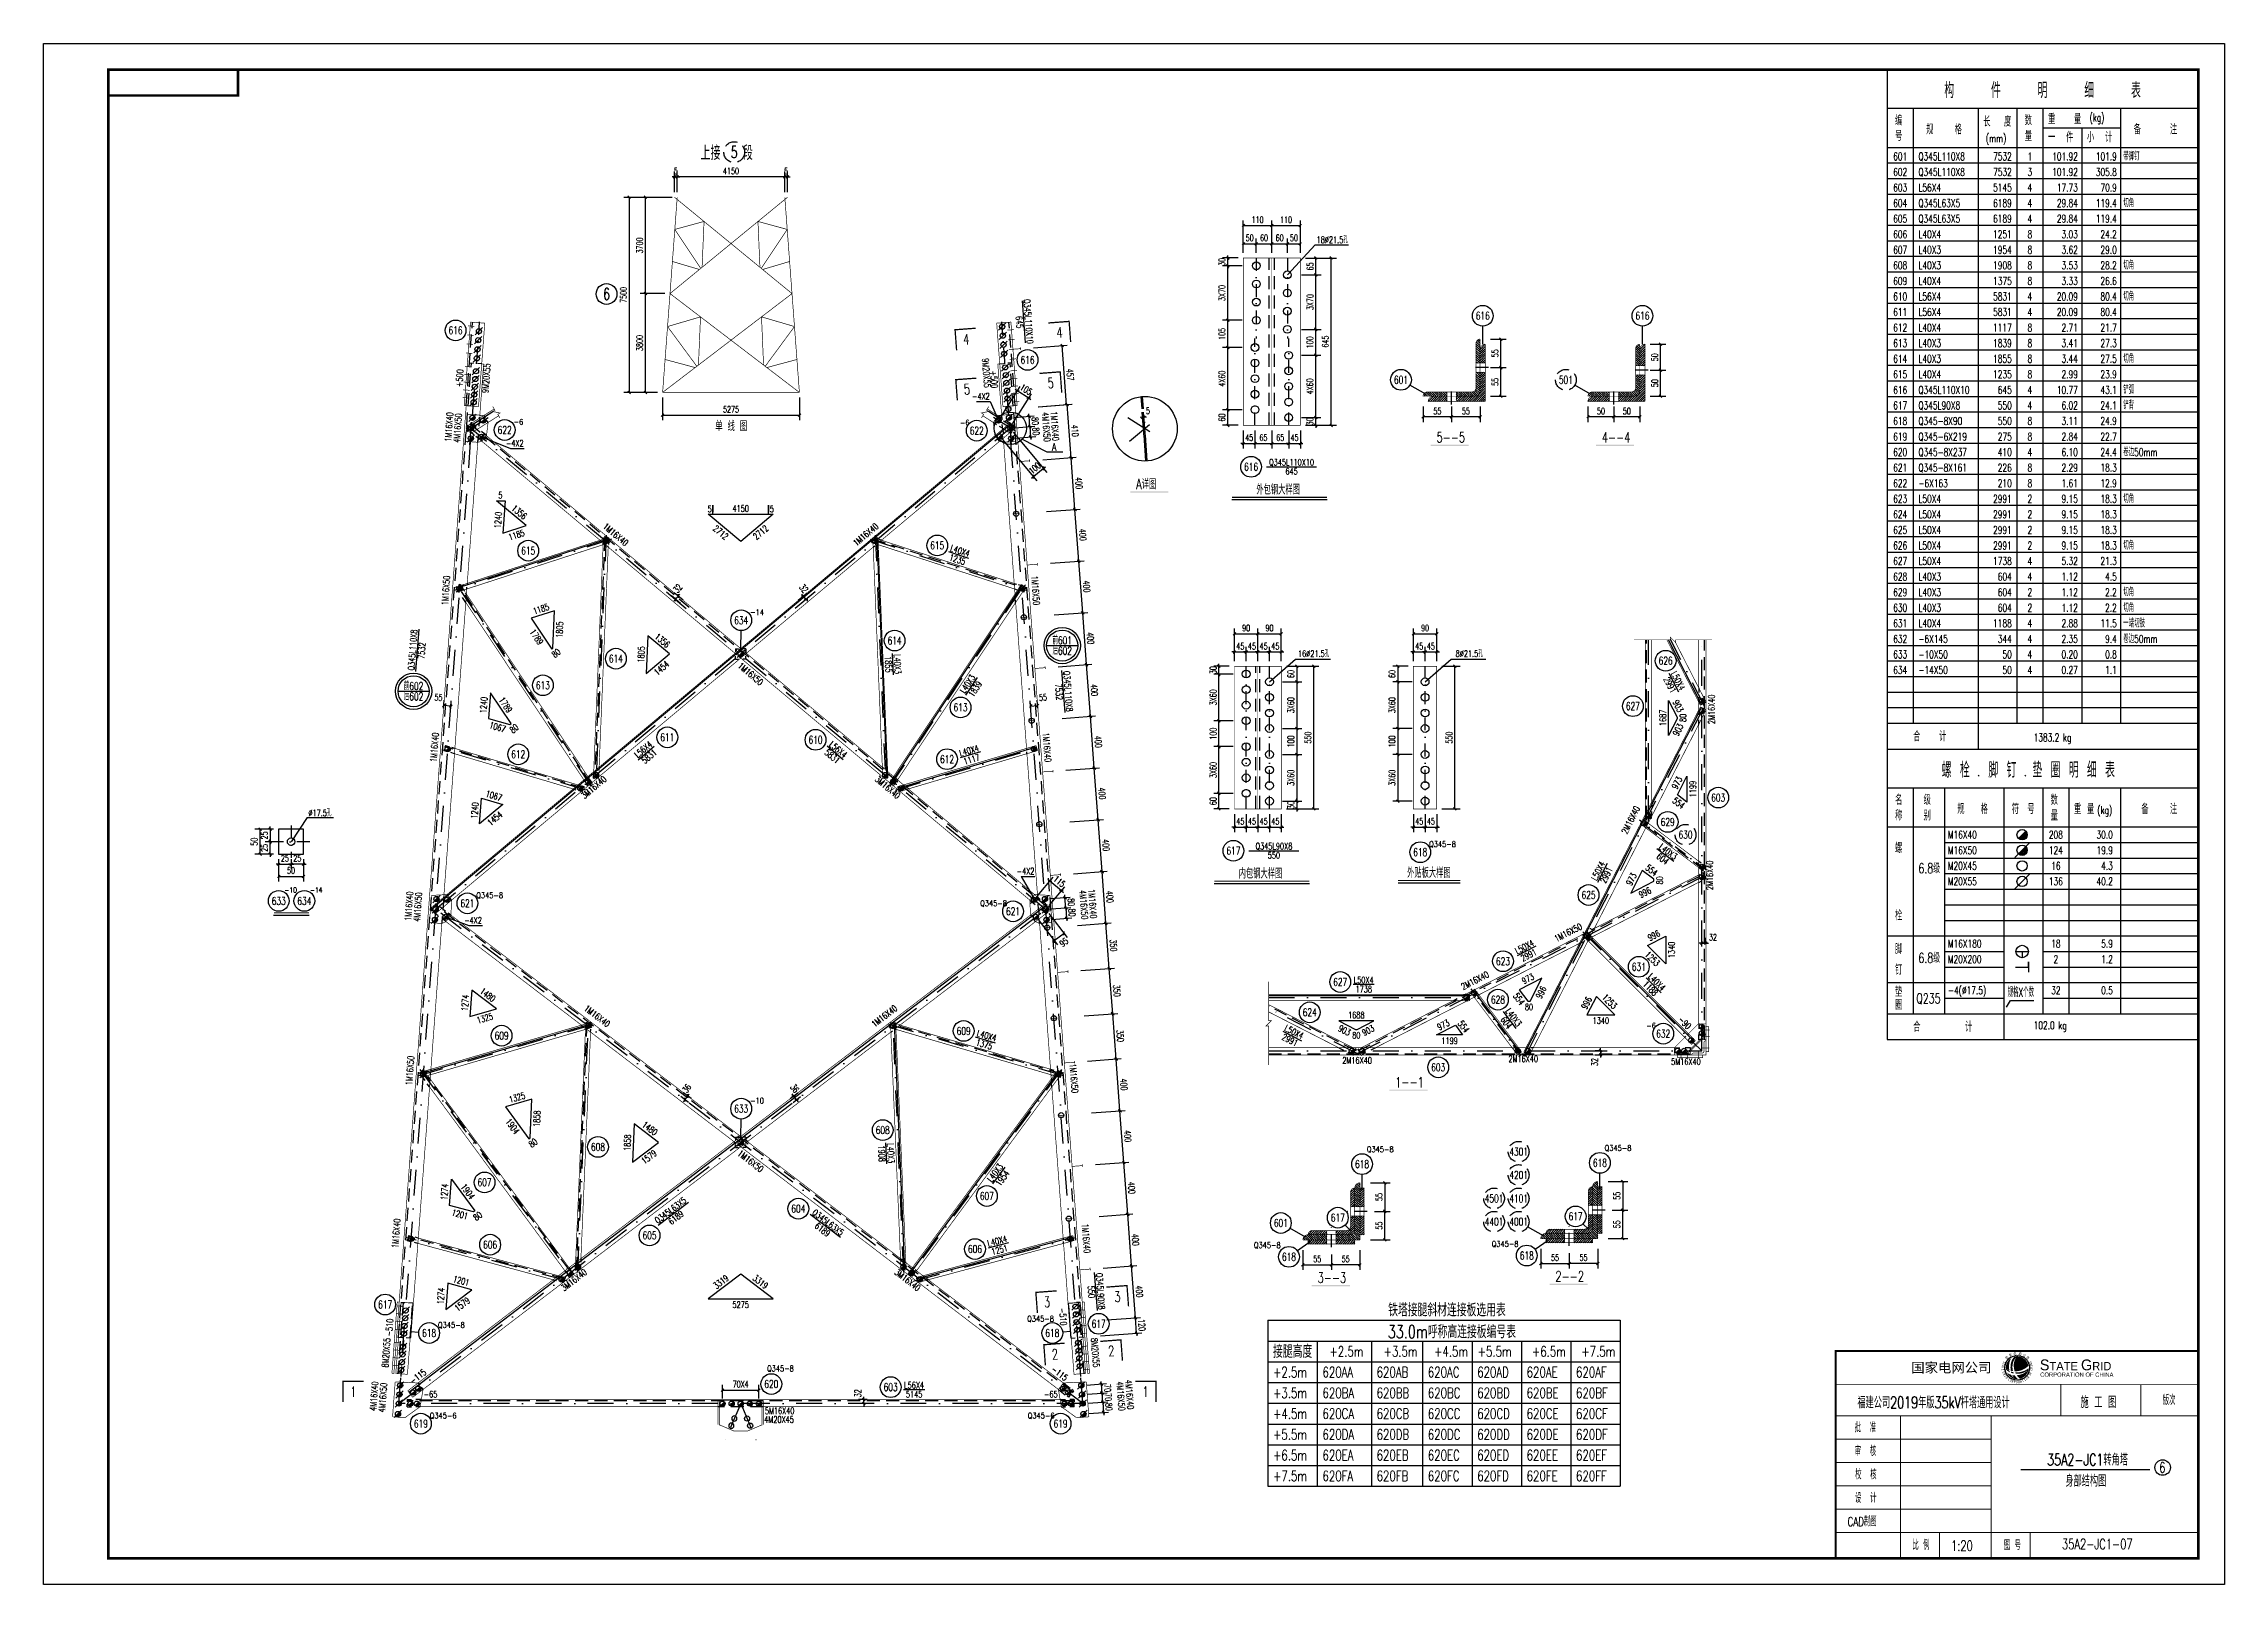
# Model space of a CAD drawing. Header units: millimetres. Extents: x 25862 to 26703, y -13061 to -12467.
import ezdxf
from ezdxf.enums import TextEntityAlignment as Align

# ---------------------------------------------------------------- set-up
doc = ezdxf.new("R2010")
doc.units = ezdxf.units.MM
doc.header["$LTSCALE"] = 10
for name, pattern in [('DASHDOT', [1, 0.5, -0.25, 0, -0.25]), ('DASHDOTX2', [2, 1, -0.5, 0, -0.5]), ('DASHED', [0.75, 0.5, -0.25])]:
    doc.linetypes.add(name, pattern=pattern)
for name, color, linetype in [('$TD_AUDIT_GENERATED_(727)', 3, 'Continuous'), ('$TD_AUDIT_GENERATED_(FD9)', 4, 'Continuous'), ('1', 1, 'DASHED'), ('2', 1, 'Continuous'), ('3', 1, 'Continuous'), ('4', 2, 'DASHDOTX2'), ('5', 2, 'DASHDOT'), ('8', 3, 'Continuous')]:
    doc.layers.add(name, color=color, linetype=linetype)
doc.styles.add('$TD_AUDIT_GENERATED_(713)', font='')
doc.styles.add('$TD_AUDIT_GENERATED_(715)', font='verdanab.ttf', dxfattribs={"width": 0.8})
doc.styles.add('1-1', font='simhei.ttf')
doc.styles.add('1-2', font='')
doc.styles.add('DXT', font='simplex.shx', dxfattribs={"width": 0.72, "bigfont": 'hztxt.shx'})
doc.styles.get("Standard").update_dxf_attribs({"font": 'SIMPLEX.shx', "width": 0.7, "bigfont": 'gbhzfs.shx'})
doc.styles.get('$TD_AUDIT_GENERATED_(713)').set_extended_font_data('SimSun')
doc.styles.get('1-2').set_extended_font_data('STZhongsong')
doc.dimstyles.new('BZ$0', dxfattribs={"dimtxt": 2.5, "dimasz": 1, "dimexe": 2, "dimexo": 2, "dimgap": 1, "dimtad": 1, "dimdec": 0, "dimlfac": 20, "dimzin": 12, "dimdsep": 46, "dimtxsty": 'DXT', "dimblk": 'OBLIQUE', "dimcen": 0.09, "dimclrd": 1, "dimclre": 1, "dimclrt": 7, "dimadec": 4, "dimazin": 3, "dimtfac": 1.4, "dimtdec": 0, "dimtix": 1, "dimtmove": 2, "dimatfit": 3, "dimldrblk": 'OBLIQUE', "dimfxl": 1, "dimtolj": 1, "dimtzin": 0, "dimarcsym": 0})

msp = doc.modelspace()

# ---------------------------------------------------------------- texts
at = {"layer": '$TD_AUDIT_GENERATED_(FD9)', "color": 0, "width": 0.7}
for s, p in [('633', (25952.954, -12797.966)), ('634', (25962.84, -12797.966))]:
    msp.add_text(s, height=3, dxfattribs=at).set_placement(p, align=Align.MIDDLE)
for s, height, width, p in [('\\M+5B9B9', 6, 0.7, (26595.29, -12488.456)), ('\\M+5BCFE', 6, 0.7, (26613.29, -12488.456)), ('\\M+5C3F7', 6, 0.7, (26631.29, -12488.456)), ('\\M+5CFB8', 6, 0.7, (26649.29, -12488.456)), ('\\M+5B1ED', 6, 0.7, (26667.29, -12488.456)), ('\\M+5B1E0', 4, 0.7, (26576.29, -12498.956)), ('\\M+5B3A4', 4, 0.7, (26610.29, -12499.456)), ('\\M+5B6C8', 4, 0.7, (26618.29, -12499.456)), ('\\M+5CAFD', 4, 0.7, (26626.29, -12498.956)), ('\\M+5D6D8', 4, 0.7, (26635.29, -12498.456)), ('\\M+5C1BF', 4, 0.7, (26645.29, -12498.456)), ('(kg)', 3, 0.7, (26651.29, -12497.456)), ('\\M+5BAC5', 4, 0.7, (26576.29, -12504.956)), ('\\M+5B9E6', 4, 0.7, (26588.29, -12502.456)), ('\\M+5B8F1', 4, 0.7, (26599.29, -12502.456)), ('(mm)', 3, 0.7, (26611.29, -12505.456)), ('\\M+5C1BF', 4, 0.7, (26626.29, -12504.956)), ('\\M+5D2BB', 4, 0.7, (26635.29, -12505.456)), ('\\M+5BCFE', 4, 0.7, (26642.29, -12505.456)), ('\\M+5D0A1', 4, 0.7, (26650.29, -12505.456)), ('\\M+5BCC6', 4, 0.7, (26657.29, -12505.456)), ('\\M+5B1B8', 4, 0.7, (26668.29, -12502.456)), ('\\M+5D7A2', 4, 0.7, (26682.29, -12502.456)), ('Q345L110X8', 3, 0.7, (26585.29, -12512.456)), ('\\M+5B4F8\\M+5BDC5\\M+5B6A4', 3, 0.7, (26664.29, -12512.456)), ('Q345L110X8', 3, 0.7, (26585.29, -12518.456)), ('L56X4', 3, 0.7, (26585.29, -12524.456)), ('Q345L63X5', 3, 0.7, (26585.29, -12530.456)), ('\\M+5C7D0\\M+5BDC7', 3, 0.7, (26664.29, -12530.456)), ('Q345L63X5', 3, 0.7, (26585.29, -12536.456)), ('L40X4', 3, 0.7, (26585.29, -12542.456)), ('L40X3', 3, 0.7, (26585.29, -12548.456)), ('L40X3', 3, 0.7, (26585.29, -12554.456)), ('\\M+5C7D0\\M+5BDC7', 3, 0.7, (26664.29, -12554.456)), ('L40X4', 3, 0.7, (26585.29, -12560.456)), ('L56X4', 3, 0.7, (26585.29, -12566.456)), ('\\M+5C7D0\\M+5BDC7', 3, 0.7, (26664.29, -12566.456)), ('L56X4', 3, 0.7, (26585.29, -12572.456)), ('L40X4', 3, 0.7, (26585.29, -12578.456)), ('L40X3', 3, 0.7, (26585.29, -12584.456)), ('L40X3', 3, 0.7, (26585.29, -12590.456)), ('\\M+5C7D0\\M+5BDC7', 3, 0.7, (26664.29, -12590.456)), ('L40X4', 3, 0.7, (26585.29, -12596.456)), ('Q345L110X10', 3, 0.7, (26585.29, -12602.456)), ('Q345L90X8', 3, 0.7, (26585.29, -12608.456)), ('\\M+5B2F9\\M+5BBA1', 3, 0.7, (26664.29, -12602.456)), ('\\M+5B2F9\\M+5B1B3', 3, 0.7, (26664.29, -12608.456)), ('-6', 2.2, 0.7, (26043.532, -12614.399)), ('-6', 2.2, 0.7, (26215.637, -12614.669)), ('Q345-8X90', 3, 0.7, (26585.29, -12614.456)), ('5--5', 4, 0.7, (26399.438, -12621.222)), ('4--4', 4, 0.7, (26463.199, -12621.222)), ('Q345-6X219', 3, 0.7, (26585.29, -12620.456)), ('\\M+5BEED\\M+5B1DF50mm', 3, 0.7, (26664.29, -12626.456)), ('Q345-8X237', 3, 0.7, (26585.29, -12626.456)), ('Q345-8X161', 3, 0.7, (26585.29, -12632.456)), ('A\\M+5CFEA\\M+5CDBC', 4, 0.7, (26283.588, -12639.227)), ('-6X163', 3, 0.7, (26585.29, -12638.456)), ('L50X4', 3, 0.7, (26585.29, -12644.456)), ('L50X4', 3, 0.7, (26585.29, -12650.456)), ('\\M+5C7D0\\M+5BDC7', 3, 0.7, (26664.29, -12644.456)), ('L50X4', 3, 0.7, (26585.29, -12656.456)), ('L50X4', 3, 0.7, (26585.29, -12662.456)), ('L50X4', 3, 0.7, (26585.29, -12668.456)), ('\\M+5C7D0\\M+5BDC7', 3, 0.7, (26664.29, -12662.456)), ('L40X3', 3, 0.7, (26585.29, -12674.456)), ('L40X3', 3, 0.7, (26585.29, -12680.456)), ('\\M+5C7D0\\M+5BDC7', 3, 0.7, (26664.29, -12680.456)), ('-14', 2.2, 0.7, (26134.745, -12687.77)), ('L40X3', 3, 0.7, (26585.29, -12686.456)), ('L40X4', 3, 0.7, (26585.29, -12692.456)), ('\\M+5C7D0\\M+5BDC7', 3, 0.7, (26664.29, -12686.456)), ('\\M+5D2BB\\M+5B6CB\\M+5C7D0\\M+5D6AB', 3, 0.7, (26664.29, -12692.456)), ('-6X145', 3, 0.7, (26585.29, -12698.456)), ('\\M+5BEED\\M+5B1DF50mm', 3, 0.7, (26664.29, -12698.456)), ('-10X50', 3, 0.7, (26585.29, -12704.456)), ('-14X50', 3, 0.7, (26585.29, -12710.456)), ('\\M+5BACF', 4, 0.7, (26583.29, -12736.456)), ('\\M+5BCC6', 4, 0.7, (26593.29, -12736.456)), (' 1383.2 kg', 3, 0.7, (26628.29, -12736.456)), ('\\M+5C2DD', 6, 0.7, (26594.29, -12750.456)), ('\\M+5CBA8', 6, 0.7, (26601.29, -12750.456)), ('\\M+5BDC5', 6, 0.7, (26612.29, -12750.456)), ('\\M+5B6A4', 6, 0.7, (26619.29, -12750.456)), ('\\M+5B5E6', 6, 0.7, (26629.29, -12750.456)), ('\\M+5C8A6', 6, 0.7, (26636.29, -12750.456)), ('\\M+5C3F7', 6, 0.7, (26643.29, -12750.456)), ('\\M+5CFB8', 6, 0.7, (26650.29, -12750.456)), ('\\M+5B1ED', 6, 0.7, (26657.29, -12750.456)), ('\\M+5C3FB', 4, 0.7, (26576.29, -12760.956)), ('\\M+5BCB6', 4, 0.7, (26587.29, -12760.956)), ('\\M+5CAFD', 4, 0.7, (26636.29, -12760.956)), ('\\M+5B3C6', 4, 0.7, (26576.29, -12766.956)), ('\\M+5B1F0', 4, 0.7, (26587.29, -12766.956)), ('\\M+5B9E6', 4, 0.7, (26600.29, -12764.456)), ('\\M+5B8F1', 4, 0.7, (26609.29, -12764.456)), ('\\M+5B7FB', 4, 0.7, (26621.29, -12764.456)), ('\\M+5BAC5', 4, 0.7, (26627.29, -12764.456)), ('\\M+5C1BF', 4, 0.7, (26636.29, -12766.956)), ('\\M+5D6D8', 4, 0.7, (26645.29, -12764.456)), ('\\M+5C1BF', 4, 0.7, (26650.29, -12764.456)), ('(kg)', 3, 0.7, (26654.29, -12764.456)), ('\\M+5B1B8', 4, 0.7, (26671.29, -12764.456)), ('\\M+5D7A2', 4, 0.7, (26682.29, -12764.456)), ('M16X40', 3, 0.7, (26596.69, -12773.956)), ('Q345-8', 2.2, 0.7, (26396.614, -12777.176)), ('\\M+5C2DD', 4, 0.7, (26576.29, -12779.456)), ('6.8\\M+5BCB6', 3.8, 0.7, (26585.29, -12787.261)), ('M16X50', 3, 0.7, (26596.69, -12779.956)), ('M20X45', 3, 0.7, (26596.69, -12785.956)), ('M20X55', 3, 0.7, (26596.69, -12791.956)), ('Q345-8', 2.2, 0.7, (26029.157, -12796.888)), ('Q345-8', 2.2, 0.7, (26223.481, -12799.982)), ('\\M+5CBA8', 4, 0.7, (26576.29, -12805.456)), ('\\M+5BDC5', 4, 0.7, (26576.29, -12818.456)), ('M16X180', 3, 0.7, (26596.69, -12815.956)), ('\\M+5B6A4', 4, 0.7, (26576.29, -12826.456)), ('6.8\\M+5BCB6', 3.8, 0.7, (26585.29, -12821.828)), ('M20X200', 3, 0.7, (26596.69, -12821.956)), ('\\M+5B5E6', 4, 0.7, (26576.29, -12834.956)), ('Q235', 3.8, 0.7, (26584.49, -12837.456)), ('-4(%%c17.5)', 3, 0.7, (26596.69, -12833.956)), ('\\M+5B9E6\\M+5B8F1X\\M+5B8F6\\M+5CAFD', 3.5, 0.6, (26619.69, -12834.956)), ('\\M+5C8A6', 4, 0.7, (26576.29, -12839.956)), ('-6', 2.2, 0.7, (26480.385, -12847.141)), ('\\M+5BACF', 4, 0.7, (26583.29, -12848.456)), ('\\M+5BCC6', 4, 0.7, (26603.29, -12848.456)), (' 102.0 kg', 3, 0.7, (26628.29, -12847.456)), ('1--1', 4, 0.7, (26383.518, -12869.872)), ('-10', 2.2, 0.7, (26134.745, -12876.058)), ('Q345-8', 2.2, 0.7, (26464.299, -12894.312)), ('Q345-8', 2.2, 0.7, (26372.59, -12894.812)), ('3--3', 4, 0.7, (26353.582, -12945.203)), ('2--2', 4, 0.7, (26445.291, -12944.703)), ('Q345-8', 2.2, 0.7, (26241.607, -12960.158)), ('Q345-8', 2.2, 0.7, (26014.389, -12962.561)), ('Q345-8', 2.2, 0.7, (26141.277, -12979.335)), ('Q345-6', 2.2, 0.7, (26011.2, -12997.489)), ('Q345-6', 2.2, 0.7, (26241.808, -12997.489)), ('1:20', 4, 0.7, (26597.885, -13048.565)), ('35A2-JC1-07', 4, 0.7, (26640.662, -13047.921))]:
    msp.add_text(s, height=height, dxfattribs=dict(width=width)).set_placement(p)
at = {"width": 0.7}
for s, height, p in [('\\M+5C9CF\\M+5BDD3   \\M+5B6CE', 5.5, (26125.712, -12509.28)), ('6', 4.5, (26079.39, -12563.982)), ('\\M+5B5A5 \\M+5CFDF \\M+5CDBC', 4, (26127.482, -12614.65)), ('6', 4, (26679.349, -13016.4)), ('\\M+5C9ED\\M+5B2BF\\M+5BDE1\\M+5B9B9\\M+5CDBC', 4.5, (26649.864, -13021.311))]:
    msp.add_text(s, height=height, dxfattribs=at).set_placement(p, align=Align.MIDDLE)
for s, height, p in [('601', 3, (26578.29, -12512.456)), ('1', 3, (26628.29, -12512.456)), ('602', 3, (26578.29, -12518.456)), ('603', 3, (26578.29, -12524.456)), ('3', 3, (26628.29, -12518.456)), ('4', 3, (26628.29, -12524.456)), ('604', 3, (26578.29, -12530.456)), ('4', 3, (26628.29, -12530.456)), ('605', 3, (26578.29, -12536.456)), ('4', 3, (26628.29, -12536.456)), ('606', 3, (26578.29, -12542.456)), ('607', 3, (26578.29, -12548.456)), ('8', 3, (26628.29, -12542.456)), ('8', 3, (26628.29, -12548.456)), ('608', 3, (26578.29, -12554.456)), ('8', 3, (26628.29, -12554.456)), ('609', 3, (26578.29, -12560.456)), ('610', 3, (26578.29, -12566.456)), ('8', 3, (26628.29, -12560.456)), ('4', 3, (26628.29, -12566.456)), ('611', 3, (26578.29, -12572.456)), ('4', 3, (26628.29, -12572.456)), ('612', 3, (26578.29, -12578.456)), ('8', 3, (26628.29, -12578.456)), ('613', 3, (26578.29, -12584.456)), ('614', 3, (26578.29, -12590.456)), ('8', 3, (26628.29, -12584.456)), ('8', 3, (26628.29, -12590.456)), ('615', 3, (26578.29, -12596.456)), ('8', 3, (26628.29, -12596.456)), ('616', 3, (26578.29, -12602.456)), ('617', 3, (26578.29, -12608.456)), ('4', 3, (26628.29, -12602.456)), ('4', 3, (26628.29, -12608.456)), ('618', 3, (26578.29, -12614.456)), ('8', 3, (26628.29, -12614.456)), ('A', 3, (26252.002, -12624.452)), ('619', 3, (26578.29, -12620.456)), ('8', 3, (26628.29, -12620.456)), ('Q345L110X10', 2.5, (26343.57, -12630.104)), ('645', 2.5, (26343.57, -12633.604)), ('620', 3, (26578.29, -12626.456)), ('621', 3, (26578.29, -12632.456)), ('4', 3, (26628.29, -12626.456)), ('8', 3, (26628.29, -12632.456)), ('622', 3, (26578.29, -12638.456)), ('8', 3, (26628.29, -12638.456)), ('623', 3, (26578.29, -12644.456)), ('624', 3, (26578.29, -12650.456)), ('2', 3, (26628.29, -12644.456)), ('2', 3, (26628.29, -12650.456)), ('625', 3, (26578.29, -12656.456)), ('2', 3, (26628.29, -12656.456)), ('626', 3, (26578.29, -12662.456)), ('627', 3, (26578.29, -12668.456)), ('2', 3, (26628.29, -12662.456)), ('4', 3, (26628.29, -12668.456)), ('628', 3, (26578.29, -12674.456)), ('4', 3, (26628.29, -12674.456)), ('629', 3, (26578.29, -12680.456)), ('2', 3, (26628.29, -12680.456)), ('630', 3, (26578.29, -12686.456)), ('631', 3, (26578.29, -12692.456)), ('2', 3, (26628.29, -12686.456)), ('4', 3, (26628.29, -12692.456)), ('\\M+5C7B0601', 3, (26255.11, -12699.034)), ('632', 3, (26578.29, -12698.456)), ('4', 3, (26628.29, -12698.456)), ('\\M+5BAF3602', 3, (26255.11, -12703.034)), ('16%%C21.5\\M+5BFD7', 2.5, (26352.07, -12703.895)), ('8%%C21.5\\M+5BFD7', 2.5, (26412.07, -12703.895)), ('633', 3, (26578.29, -12704.456)), ('634', 3, (26578.29, -12710.456)), ('4', 3, (26628.29, -12704.456)), ('4', 3, (26628.29, -12710.456)), ('\\M+5C7B0602', 3, (26004.968, -12716.642)), ('\\M+5BAF3602', 3, (26004.968, -12720.642)), ('208', 3, (26638.29, -12773.956)), ('Q345L90X8', 2.5, (26336.756, -12778.122)), ('550', 2.5, (26336.756, -12781.622)), ('124', 3, (26638.29, -12779.956)), ('16', 3, (26638.29, -12785.956)), ('136', 3, (26638.29, -12791.956)), ('18', 3, (26638.29, -12815.956)), ('2', 3, (26638.29, -12821.956)), ('L50X4', 2.5, (26371.388, -12829.709)), ('1738', 2.5, (26371.388, -12833.209)), ('32', 3, (26638.29, -12833.956)), ('L56X4', 2.5, (26197.999, -12985.914)), ('-65', 2.5, (26011.499, -12989.414)), ('5145', 2.5, (26197.999, -12989.414)), ('-65', 2.5, (26250.749, -12989.414)), ('35A2-JC1\\M+5D7AA\\M+5BDC7\\M+5CBFE', 4.5, (26650.505, -13015.644))]:
    msp.add_text(s, height=height, dxfattribs=at).set_placement(p, align=Align.CENTER)
for s, height, p in [('7532', 3, (26621.29, -12512.456)), ('101.92', 3, (26646.79, -12512.456)), ('101.9', 3, (26661.79, -12512.456)), ('7532', 3, (26621.29, -12518.456)), ('5145', 3, (26621.29, -12524.456)), ('101.92', 3, (26646.79, -12518.456)), ('17.73', 3, (26646.79, -12524.456)), ('305.8', 3, (26661.79, -12518.456)), ('70.9', 3, (26661.79, -12524.456)), ('6189', 3, (26621.29, -12530.456)), ('29.84', 3, (26646.79, -12530.456)), ('119.4', 3, (26661.79, -12530.456)), ('6189', 3, (26621.29, -12536.456)), ('29.84', 3, (26646.79, -12536.456)), ('119.4', 3, (26661.79, -12536.456)), ('1251', 3, (26621.29, -12542.456)), ('1954', 3, (26621.29, -12548.456)), ('3.03', 3, (26646.79, -12542.456)), ('3.62', 3, (26646.79, -12548.456)), ('24.2', 3, (26661.79, -12542.456)), ('29.0', 3, (26661.79, -12548.456)), ('1908', 3, (26621.29, -12554.456)), ('3.53', 3, (26646.79, -12554.456)), ('28.2', 3, (26661.79, -12554.456)), ('5831', 3, (26621.29, -12566.456)), ('1375', 3, (26621.29, -12560.456)), ('20.09', 3, (26646.79, -12566.456)), ('3.33', 3, (26646.79, -12560.456)), ('26.6', 3, (26661.79, -12560.456)), ('80.4', 3, (26661.79, -12566.456)), ('5831', 3, (26621.29, -12572.456)), ('20.09', 3, (26646.79, -12572.456)), ('80.4', 3, (26661.79, -12572.456)), ('1117', 3, (26621.29, -12578.456)), ('2.71', 3, (26646.79, -12578.456)), ('21.7', 3, (26661.79, -12578.456)), ('1839', 3, (26621.29, -12584.456)), ('1855', 3, (26621.29, -12590.456)), ('3.41', 3, (26646.79, -12584.456)), ('3.44', 3, (26646.79, -12590.456)), ('27.3', 3, (26661.79, -12584.456)), ('27.5', 3, (26661.79, -12590.456)), ('1235', 3, (26621.29, -12596.456)), ('2.99', 3, (26646.79, -12596.456)), ('23.9', 3, (26661.79, -12596.456)), ('550', 3, (26621.29, -12608.456)), ('645', 3, (26621.29, -12602.456)), ('10.77', 3, (26646.79, -12602.456)), ('6.02', 3, (26646.79, -12608.456)), ('43.1', 3, (26661.79, -12602.456)), ('24.1', 3, (26661.79, -12608.456)), ('550', 3, (26621.29, -12614.456)), ('3.11', 3, (26646.79, -12614.456)), ('24.9', 3, (26661.79, -12614.456)), ('275', 3, (26621.29, -12620.456)), ('2.84', 3, (26646.79, -12620.456)), ('22.7', 3, (26661.79, -12620.456)), ('410', 3, (26621.29, -12626.456)), ('226', 3, (26621.29, -12632.456)), ('2.29', 3, (26646.79, -12632.456)), ('6.10', 3, (26646.79, -12626.456)), ('24.4', 3, (26661.79, -12626.456)), ('18.3', 3, (26661.79, -12632.456)), ('210', 3, (26621.29, -12638.456)), ('1.61', 3, (26646.79, -12638.456)), ('12.9', 3, (26661.79, -12638.456)), ('2991', 3, (26621.29, -12644.456)), ('2991', 3, (26621.29, -12650.456)), ('9.15', 3, (26646.79, -12644.456)), ('9.15', 3, (26646.79, -12650.456)), ('18.3', 3, (26661.79, -12644.456)), ('18.3', 3, (26661.79, -12650.456)), ('2991', 3, (26621.29, -12656.456)), ('9.15', 3, (26646.79, -12656.456)), ('18.3', 3, (26661.79, -12656.456)), ('2991', 3, (26621.29, -12662.456)), ('1738', 3, (26621.29, -12668.456)), ('9.15', 3, (26646.79, -12662.456)), ('5.32', 3, (26646.79, -12668.456)), ('21.3', 3, (26661.79, -12668.456)), ('18.3', 3, (26661.79, -12662.456)), ('604', 3, (26621.29, -12674.456)), ('1.12', 3, (26646.79, -12674.456)), ('4.5', 3, (26661.79, -12674.456)), ('604', 3, (26621.29, -12680.456)), ('1.12', 3, (26646.79, -12680.456)), ('2.2', 3, (26661.79, -12680.456)), ('1188', 3, (26621.29, -12692.456)), ('604', 3, (26621.29, -12686.456)), ('2.88', 3, (26646.79, -12692.456)), ('1.12', 3, (26646.79, -12686.456)), ('11.5', 3, (26661.79, -12692.456)), ('2.2', 3, (26661.79, -12686.456)), ('344', 3, (26621.29, -12698.456)), ('2.35', 3, (26646.79, -12698.456)), ('9.4', 3, (26661.79, -12698.456)), ('50', 3, (26621.29, -12704.456)), ('50', 3, (26621.29, -12710.456)), ('0.20', 3, (26646.79, -12704.456)), ('0.27', 3, (26646.79, -12710.456)), ('0.8', 3, (26661.79, -12704.456)), ('1.1', 3, (26661.79, -12710.456)), ('30.0', 3, (26660.29, -12773.956)), ('19.9', 3, (26660.29, -12779.956)), ('4.3', 3, (26660.29, -12785.956)), ('40.2', 3, (26660.29, -12791.956)), ('5.9', 3, (26660.29, -12815.956)), ('1.2', 3, (26660.29, -12821.956)), ('0.5', 3, (26660.29, -12833.956)), ('Q345-8', 2.2, (26339.356, -12931.779)), ('Q345-8', 2.2, (26431.064, -12931.279))]:
    msp.add_text(s, height=height, dxfattribs=at).set_placement(p, align=Align.RIGHT)
for s, rotation, p in [('645', 274.2772, (26237.345, -12574.93)), ('Q345L110X10', 274.2772, (26240.836, -12574.669)), ('+500', 85.7228, (26023.948, -12596.502)), ('+500', 274.2772, (26227.564, -12596.995)), ('L40X4', 342.0056, (26215.371, -12664.193)), ('1235', 342.0056, (26214.29, -12667.522)), ('Q345L110X8', 85.7228, (26005.858, -12701.323)), ('7532', 85.7228, (26009.348, -12701.584)), ('1855', 272.3776, (26186.852, -12706.823)), ('L40X3', 272.3776, (26190.349, -12706.678)), ('L40X3', 56.3472, (26219.676, -12714.997)), ('1839', 56.3472, (26222.589, -12716.936)), ('7532', 274.2772, (26252.629, -12717.478)), ('Q345L110X8', 274.2772, (26256.12, -12717.217)), ('2991', 297.1185, (26488.387, -12715.268)), ('L50X4', 297.1185, (26491.502, -12713.672)), ('L56X4', 39.9322, (26094.352, -12740.528)), ('5831', 39.9322, (26096.599, -12743.212)), ('5831', 320.0678, (26165.65, -12743.212)), ('L56X4', 320.0678, (26167.896, -12740.528)), ('L40X4', 16.5348, (26219.526, -12741.216)), ('1117', 16.5348, (26220.523, -12744.572)), ('L50X4', 62.9035, (26462.922, -12786.96)), ('604', 323.1065, (26485.927, -12782.739)), ('L40X3', 323.1065, (26488.028, -12779.94)), ('2991', 62.9035, (26466.038, -12788.554)), ('L50X4', 27.0965, (26433.973, -12816.819)), ('2991', 27.0965, (26435.567, -12819.935)), ('1188', 315, (26481.052, -12832.599)), ('L40X4', 315, (26483.526, -12830.124)), ('L40X3', 306.8935, (26428.184, -12843.591)), ('L40X4', 343.6906, (26225.652, -12851.123)), ('2991', 332.9035, (26342.38, -12852.708)), ('L50X4', 332.9035, (26343.974, -12849.592)), ('604', 306.8935, (26425.385, -12845.692)), ('-90', 315, (26494.284, -12845.831)), ('1375', 343.6906, (26224.669, -12854.482)), ('L40X3', 272.4338, (26187.772, -12895.303)), ('1908', 272.4338, (26184.276, -12895.452)), ('L40X3', 53.6423, (26230.222, -12903.531)), ('1954', 53.6423, (26233.041, -12905.606)), ('Q345L63X5', 37.3676, (26104.827, -12918.258)), ('6189', 37.3676, (26106.951, -12921.04)), ('Q345L63X5', 322.6324, (26164.033, -12922.906)), ('6189', 322.6324, (26161.909, -12925.687)), ('L40X4', 15.0384, (26230.358, -12930.31)), ('1251', 15.0384, (26231.266, -12933.69)), ('Q345L90X8', 274.2772, (26268.616, -12948.54)), ('550', 274.2772, (26265.126, -12948.801)), ('-510', 85.7228, (25996.876, -12962.512)), ('-510', 274.2772, (26254.181, -12958.361)), ('-115', 37.3676, (26007.437, -12982.302)), ('-115', 322.6324, (26253.349, -12981.145))]:
    msp.add_text(s, height=2.5, rotation=rotation, dxfattribs=at).set_placement(p, align=Align.CENTER)
for s, height, p in [('616', 3, (26417.279, -12572.37)), ('616', 3, (26478.864, -12572.37)), ('616', 3, (26021.168, -12578.018)), ('616', 3, (26241.721, -12589.386)), ('601', 3, (26385.752, -12597.07)), ('622', 3, (26040.103, -12616.399)), ('622', 3, (26222.145, -12616.67)), ('616', 3, (26327.945, -12630.604)), ('\\M+5CDE2\\M+5B0FC\\M+5B8D6\\M+5B4F3\\M+5D1F9\\M+5CDBC', 4, (26338.379, -12639.332)), ('615', 3, (26049.16, -12662.926)), ('615', 3, (26206.906, -12660.918)), ('634', 3, (26131.316, -12689.77)), ('614', 3, (26190.472, -12697.603)), ('614', 3, (26082.996, -12704.574)), ('626', 3, (26487.816, -12705.378)), ('613', 3, (26054.837, -12714.832)), ('613', 3, (26215.902, -12723.372)), ('627', 3, (26475.188, -12722.868)), ('612', 3, (26045.321, -12741.466)), ('611', 3, (26102.824, -12734.886)), ('610', 3, (26159.984, -12735.862)), ('612', 3, (26210.696, -12743.316)), ('603', 3, (26508.1, -12758.138)), ('629', 3, (26488.617, -12767.516)), ('617', 3, (26321.131, -12778.622)), ('618', 3, (26393.186, -12779.176)), ('\\M+5C4DA\\M+5B0FC\\M+5B8D6\\M+5B4F3\\M+5D1F9\\M+5CDBC', 4, (26331.565, -12787.35)), ('\\M+5CDE2\\M+5CCF9\\M+5B0E5\\M+5B4F3\\M+5D1F9\\M+5CDBC', 4, (26396.523, -12787.076)), ('621', 3, (26025.728, -12798.888)), ('625', 3, (26458.082, -12795.671)), ('621', 3, (26236.15, -12801.982)), ('623', 3, (26425.1, -12821.232)), ('631', 3, (26477.472, -12823.362)), ('627', 3, (26362.325, -12829.209)), ('624', 3, (26350.55, -12840.925)), ('628', 3, (26423.143, -12836.043)), ('609', 3, (26038.916, -12849.924)), ('609', 3, (26217.094, -12848.098)), ('632', 3, (26486.893, -12849.141)), ('603', 3, (26400.12, -12862.122)), ('633', 3, (26131.316, -12878.058)), ('608', 3, (26076.084, -12892.807)), ('608', 3, (26185.889, -12886.313)), ('618', 3, (26370.742, -12899.445)), ('618', 3, (26462.451, -12898.945)), ('607', 3, (26032.337, -12906.484)), ('604', 3, (26153.337, -12916.625)), ('607', 3, (26226.058, -12911.719)), ('605', 3, (26095.952, -12926.923)), ('601', 3, (26339.416, -12922.145)), ('617', 3, (26361.393, -12920.095)), ('617', 3, (26453.101, -12919.595)), ('606', 3, (26034.495, -12930.492)), ('606', 3, (26221.476, -12932.179)), ('618', 3, (26342.551, -12935.181)), ('618', 3, (26434.259, -12934.681)), ('617', 3, (25994.002, -12953.56)), ('617', 3, (26269.163, -12961.005)), ('618', 3, (26010.961, -12964.562)), ('618', 3, (26251.288, -12964.562)), ('620', 3, (26142.922, -12984.229)), ('603', 3, (26188.937, -12985.414)), ('619', 3, (26007.772, -12999.489)), ('619', 3, (26254.477, -12999.489))]:
    msp.add_text(s, height=height, dxfattribs=at).set_placement(p, align=Align.MIDDLE_CENTER)
at = {"color": 2, "width": 0.7}
for s, rotation, p in [('4', 4.279588, (26218.073, -12581.462)), ('4', 4.267144, (26254.076, -12578.836)), ('5', 4.277007, (26250.637, -12598.291)), ('5', 4.279588, (26218.353, -12600.706)), ('3', 4.279588, (26249.231, -12952.583)), ('3', 4.267144, (26276.395, -12950.553)), ('2', 4.279588, (26252.308, -12972.755)), ('2', 4.277007, (26274.046, -12971.471)), ('1', 360, (26287.259, -12987.208))]:
    msp.add_text(s, height=4, rotation=rotation, dxfattribs=at).set_placement(p, align=Align.MIDDLE)
at = {"color": 0, "width": 0.7}
for s, p in [('-10', (25957.554, -12793.752)), ('-14', (25967.44, -12793.752))]:
    msp.add_text(s, height=2, dxfattribs=at).set_placement(p, align=Align.MIDDLE)
at = {"width": 0.7}
for s, p in [('2M16X40', (26368.834, -12861.459)), ('2M16X40', (26432.891, -12860.832)), ('5M16X40', (26495.648, -12861.924)), ('5M16X40', (26146.139, -12996.54)), ('4M20X45', (26145.921, -12999.906))]:
    msp.add_text(s, height=2.5, dxfattribs=at).set_placement(p, align=Align.BOTTOM_CENTER)
at = {"color": 7, "style": 'DXT', "width": 0.72}
for s, p in [('\\M+5CCFA\\M+5CBFE\\M+5BDD3\\M+5CDC8\\M+5D0B1\\M+5B2C4\\M+5C1AC\\M+5BDD3\\M+5B0E5\\M+5D1A1\\M+5D3C3\\M+5B1ED', (26380.813, -12958.163)), ('33.0m\\M+5BAF4\\M+5B3C6\\M+5B8DF\\M+5C1AC\\M+5BDD3\\M+5B0E5\\M+5B1E0\\M+5BAC5\\M+5B1ED', (26380.665, -12966.574))]:
    msp.add_text(s, height=5, dxfattribs=at).set_placement(p)
msp.add_text('\\M+5BDD3\\M+5CDC8\\M+5B8DF\\M+5B6C8', height=5, dxfattribs=at).set_placement((26336.417, -12971.652), align=Align.MIDDLE_LEFT)
at = {"style": 'DXT', "width": 0.72}
for s, p in [('+2.5m', (26358.178, -12971.652)), ('+3.5m', (26379.054, -12971.652)), ('+4.5m', (26398.508, -12971.652)), ('+5.5m', (26415.331, -12971.652)), ('+6.5m', (26436.258, -12971.652)), ('+7.5m', (26455.314, -12971.652)), ('+2.5m', (26336.417, -12979.652)), ('620AA', (26355.472, -12979.652)), ('620AB', (26376.349, -12979.652)), ('620AC', (26396.094, -12979.652)), ('620AD', (26415.15, -12979.652)), ('620AE', (26434.205, -12979.652)), ('620AF', (26453.261, -12979.652)), ('+3.5m', (26336.417, -12987.652)), ('620BA', (26355.472, -12987.652)), ('620BB', (26376.349, -12987.652)), ('620BC', (26396.094, -12987.652)), ('620BD', (26415.15, -12987.652)), ('620BE', (26434.205, -12987.652)), ('620BF', (26453.261, -12987.652)), ('+4.5m', (26336.417, -12995.652)), ('+5.5m', (26336.417, -13003.652)), ('620CA', (26355.472, -12995.652)), ('620DA', (26355.472, -13003.652)), ('620CB', (26376.349, -12995.652)), ('620DB', (26376.349, -13003.652)), ('620CC', (26396.094, -12995.652)), ('620DC', (26396.094, -13003.652)), ('620CD', (26415.15, -12995.652)), ('620DD', (26415.15, -13003.652)), ('620CE', (26434.205, -12995.652)), ('620DE', (26434.205, -13003.652)), ('620CF', (26453.261, -12995.652)), ('620DF', (26453.261, -13003.652)), ('+6.5m', (26336.417, -13011.652)), ('620EA', (26355.472, -13011.652)), ('620EB', (26376.349, -13011.652)), ('620EC', (26396.094, -13011.652)), ('620ED', (26415.15, -13011.652)), ('620EE', (26434.205, -13011.652)), ('620EF', (26453.261, -13011.652)), ('+7.5m', (26336.417, -13019.652)), ('620FA', (26355.472, -13019.652)), ('620FB', (26376.349, -13019.652)), ('620FC', (26396.094, -13019.652)), ('620FD', (26415.15, -13019.652)), ('620FE', (26434.205, -13019.652)), ('620FF', (26453.261, -13019.652))]:
    msp.add_text(s, height=4, dxfattribs=at).set_placement(p, align=Align.MIDDLE_LEFT)
at = {"color": 2, "width": 0.7}
msp.add_text('1', height=4, dxfattribs=at).set_placement((25981.717, -12987.208), align=Align.MIDDLE)
at = {"layer": '1', "width": 0.7}
msp.add_text('5', height=4.5, dxfattribs=at).set_placement((26128.612, -12509.28), align=Align.MIDDLE)
at = {"layer": '1', "color": 1, "width": 0.7}
msp.add_text('18%%C21.5\\M+5BFD7', height=2.5, rotation=359.996756, dxfattribs=at).set_placement((26353.213, -12544.334))
at = {"layer": '1', "width": 0.7}
for s, p in [('501', (26449.338, -12597.07)), ('630', (26495.5, -12772.46)), ('4301', (26431.125, -12894.66)), ('4201', (26431.125, -12903.632)), ('4501', (26421.641, -12912.687)), ('4101', (26431.125, -12912.687)), ('4401', (26421.641, -12921.645)), ('4001', (26431.125, -12921.645))]:
    msp.add_text(s, height=3, dxfattribs=at).set_placement(p, align=Align.MIDDLE_CENTER)
at = {"layer": '1', "color": 1, "width": 0.7}
msp.add_text('%%c17.5\\M+5BFD7', height=2.5, dxfattribs=at).set_placement((25964.393, -12765.291))
at = {"layer": '2', "width": 0.7}
for p in [(26220.35, -12604.658), (26040.606, -12622.771), (26237.57, -12787.763), (26024.511, -12806.694)]:
    msp.add_text('-4X2', height=2.5, dxfattribs=at).set_placement(p)
at = {"layer": '3', "width": 0.7}
for s, rotation, p in [('9M20X55', 274.0462, (26223.88, -12594.595)), ('9M20X55', 85.9538, (26034.975, -12596.6)), ('1M16X40', 85.9538, (26020.608, -12615.385)), ('4M16X50', 85.9538, (26023.95, -12615.827)), ('4M16X50', 274.0462, (26246.95, -12615.39)), ('1M16X40', 274.0462, (26250.269, -12615.094)), ('1M16X40', 319.9998, (26081.627, -12658.24)), ('1M16X40', 40.0002, (26180.622, -12658.24)), ('1M16X50', 85.9538, (26019.4, -12678.413)), ('1M16X50', 274.0462, (26242.849, -12678.413)), ('1M16X50', 319.9998, (26133.662, -12711.968)), ('2M16X40', 90, (26507.527, -12724.108)), ('1M16X40', 85.7228, (26015.017, -12738.926)), ('1M16X40', 274.2772, (26247.232, -12738.926)), ('3M16X40', 40.0002, (26075.737, -12755.698)), ('3M16X40', 319.9998, (26186.511, -12755.698)), ('2M16X40', 62.9502, (26476.132, -12767.662)), ('2M16X40', 90, (26506.823, -12788.122)), ('1M16X40', 85.7228, (26005.179, -12800.126)), ('4M16X50', 85.7228, (26008.567, -12800.5)), ('4M16X50', 274.2772, (26261.412, -12799.595)), ('1M16X40', 274.2772, (26264.801, -12799.22)), ('1M16X50', 27.0498, (26451.151, -12811.918)), ('2M16X40', 27.0498, (26415.204, -12830.406)), ('1M16X40', 322.6324, (26074.524, -12843.952)), ('1M16X40', 37.3676, (26187.725, -12843.952)), ('1M16X50', 85.7228, (26005.541, -12863.53)), ('1M16X50', 274.2772, (26257.643, -12866.506)), ('1M16X50', 322.6324, (26133.706, -12899.872)), ('1M16X40', 85.7228, (26000.231, -12926.29)), ('1M16X40', 274.2772, (26262.327, -12928.229)), ('3M16X40', 37.3676, (26068.013, -12945.711)), ('3M16X40', 322.6324, (26194.236, -12945.711)), ('8M20X55', 85.7228, (25996.365, -12972.295)), ('8M20X55', 274.2772, (26265.884, -12972.295)), ('4M16X40', 85.7228, (25991.713, -12989.041)), ('4M16X50', 85.7228, (25995.097, -12989.605)), ('4M16X50', 274.2772, (26275.724, -12989.006)), ('4M16X40', 274.2772, (26279.108, -12988.442))]:
    msp.add_text(s, height=2.5, rotation=rotation, dxfattribs=at).set_placement(p, align=Align.BOTTOM_CENTER)
for s, rotation, p in [('1240', 85.9538, (26038.78, -12651.206)), ('1356', 320.0678, (26044.929, -12649.045)), ('1185', 17.9944, (26045.018, -12658.087)), ('2712', 319.9998, (26122.625, -12656.849)), ('2712', 40.0002, (26139.624, -12656.849)), ('1185', 17.9944, (26054.505, -12686.603)), ('1805', 87.6224, (26062.521, -12693.45)), ('1789', 303.6528, (26051.356, -12696.914)), ('1356', 320.0678, (26100.087, -12698.52)), ('80', 39.9314, (26060.726, -12703.409)), ('1805', 87.6223, (26093.987, -12702.977)), ('1454', 39.9321, (26101.392, -12709.184)), ('1240', 85.7228, (26033.247, -12722.562)), ('1789', 303.6528, (26039.412, -12723.091)), ('903', 297.1186, (26491.505, -12723.418)), ('1067', 343.4653, (26036.968, -12732.153)), ('80', 39.9314, (26044.546, -12732.491)), ('1687', 90, (26487.969, -12727.409)), ('903', 62.9035, (26493.73, -12732.535)), ('80', 90, (26495.759, -12727.406)), ('1067', 343.4652, (26035.558, -12758.581)), ('973', 62.9035, (26493.288, -12752.995)), ('1199', 90, (26499.526, -12754.838)), ('1240', 85.7228, (26029.817, -12763.198)), ('1454', 39.9322, (26037.15, -12767.171)), ('554', 323.1065, (26492.077, -12761.249)), ('973', 62.9035, (26475.704, -12790.164)), ('554', 323.1065, (26481.644, -12787.141)), ('80', 90, (26486.769, -12790.013)), ('996', 27.0964, (26480.414, -12795.806)), ('996', 27.0964, (26483.853, -12812.428)), ('1340', 90, (26491.354, -12816.864)), ('1253', 315, (26481.833, -12821.153)), ('1480', 322.6324, (26032.793, -12835.172)), ('554', 306.8935, (26430.243, -12836.51)), ('973', 27.0965, (26435.265, -12829.069)), ('996', 62.9036, (26440.908, -12833.779)), ('1274', 85.7228, (26026.104, -12837.38)), ('1325', 16.3094, (26032.789, -12844.407)), ('996', 62.9036, (26458.406, -12837.875)), ('1253', 315, (26465.363, -12837.623)), ('903', 332.9035, (26363.387, -12848.989)), ('903', 27.0965, (26373.646, -12848.989)), ('973', 27.0965, (26402.655, -12846.88)), ('554', 306.8935, (26408.91, -12847.17)), ('1325', 16.3094, (26045.212, -12874.958)), ('1904', 306.3577, (26042.104, -12885.614)), ('1858', 87.5662, (26053.759, -12882.006)), ('1480', 322.6324, (26095.295, -12886.669)), ('80', 37.367, (26051.816, -12892.26)), ('1858', 87.5662, (26088.67, -12891.254)), ('1579', 37.3676, (26096.497, -12897.671)), ('1274', 85.7228, (26018.162, -12910.228)), ('1904', 306.3577, (26024.859, -12910.762)), ('1201', 344.9616, (26022.511, -12920.01)), ('80', 37.3675, (26030.439, -12920.464)), ('1201', 344.9616, (26023.025, -12945.638)), ('3319', 37.3676, (26124.267, -12945.828)), ('3319', 322.6324, (26137.981, -12945.828)), ('1274', 85.7228, (26016.749, -12950.363)), ('1579', 37.3676, (26024.51, -12954.466))]:
    msp.add_text(s, height=2.5, rotation=rotation, dxfattribs=at).set_placement(p, align=Align.CENTER)
for s, p in [('5', (26038.454, -12642.776)), ('5', (26119.139, -12648.131)), ('4150', (26131.124, -12647.923)), ('5', (26143.11, -12648.131)), ('1688', (26368.516, -12843.228)), ('80', (26435.114, -12840.134)), ('80', (26368.516, -12851.018)), ('1340', (26462.842, -12845.376)), ('1199', (26404.498, -12853.119)), ('5275', (26131.124, -12954.895))]:
    msp.add_text(s, height=2.5, dxfattribs=at).set_placement(p, align=Align.CENTER)

# ---------------------------------------------------------------- blocks, each defined once
blk = doc.blocks.new('_Oblique')
at = {"color": 0, "linetype": 'ByBlock', "lineweight": -2}
blk.add_line((-0.5, -0.5), (0.5, 0.5), dxfattribs=at)
blk = doc.blocks.new('*D123')
at = {"color": 1, "lineweight": -2}
for p, q in [((26104.63, -12526.72), (26086.11, -12526.72)), ((26088.11, -12526.72), (26088.11, -12601.93)), ((26099, -12601.93), (26086.11, -12601.93))]:
    blk.add_line(p, q, dxfattribs=at)
at = {"layer": 'Defpoints', "color": 0}
for p in [(26106.63, -12526.72), (26088.11, -12601.93), (26101, -12601.93)]:
    blk.add_point(p, dxfattribs=at)
at = {"color": 1, "lineweight": -2}
for p, rotation in [((26088.11, -12526.72), 90), ((26088.11, -12601.93), 270)]:
    blk.add_blockref('_Oblique', p, dxfattribs=dict(at, rotation=rotation))
at = {"color": 7, "insert": (26085.86, -12564.32), "char_height": 2.5, "attachment_point": 5, "rotation": 90, "style": 'DXT'}
blk.add_mtext('\\A1;7500', dxfattribs=at)
blk = doc.blocks.new('*D127')
at = {"color": 1, "lineweight": -2}
for p, q in [((26106.63, -12524.72), (26106.63, -12516.81)), ((26148.13, -12518.81), (26106.63, -12518.81)), ((26148.13, -12524.72), (26148.13, -12516.81))]:
    blk.add_line(p, q, dxfattribs=at)
at = {"layer": 'Defpoints', "color": 0}
for p in [(26106.63, -12518.81), (26106.63, -12526.72), (26148.13, -12526.72)]:
    blk.add_point(p, dxfattribs=at)
at = {"color": 1, "lineweight": -2, "rotation": 180}
blk.add_blockref('_Oblique', (26106.63, -12518.81), dxfattribs=at)
at = {"color": 1, "lineweight": -2}
blk.add_blockref('_Oblique', (26148.13, -12518.81), dxfattribs=at)
at = {"color": 7, "insert": (26127.38, -12516.56), "char_height": 2.5, "attachment_point": 5, "style": 'DXT'}
blk.add_mtext('\\A1;4150', dxfattribs=at)
blk = doc.blocks.new('*D128')
at = {"color": 1, "lineweight": -2}
for p, q in [((26148.13, -12518.81), (26147.13, -12518.81)), ((26148.13, -12524.72), (26148.13, -12516.81)), ((26149.13, -12518.81), (26148.13, -12518.81)), ((26149.13, -12524.72), (26149.13, -12516.81)), ((26149.13, -12518.81), (26150.13, -12518.81))]:
    blk.add_line(p, q, dxfattribs=at)
at = {"layer": 'Defpoints', "color": 0}
for p in [(26148.13, -12518.81), (26148.13, -12526.72), (26149.13, -12526.72)]:
    blk.add_point(p, dxfattribs=at)
at = {"color": 1, "lineweight": -2}
blk.add_blockref('_Oblique', (26148.13, -12518.81), dxfattribs=at)
at = {"color": 1, "lineweight": -2, "rotation": 180}
blk.add_blockref('_Oblique', (26149.13, -12518.81), dxfattribs=at)
at = {"color": 7, "insert": (26148.63, -12516.56), "char_height": 2.5, "attachment_point": 5, "style": 'DXT'}
blk.add_mtext('\\A1;5', dxfattribs=at)
blk = doc.blocks.new('*D129')
at = {"color": 1, "lineweight": -2}
for p, q in [((26105.63, -12518.81), (26104.63, -12518.81)), ((26105.63, -12524.72), (26105.63, -12516.81)), ((26105.63, -12518.81), (26106.63, -12518.81)), ((26106.63, -12524.72), (26106.63, -12516.81)), ((26106.63, -12518.81), (26107.63, -12518.81))]:
    blk.add_line(p, q, dxfattribs=at)
at = {"layer": 'Defpoints', "color": 0}
for p in [(26106.63, -12518.81), (26105.63, -12526.72), (26106.63, -12526.72)]:
    blk.add_point(p, dxfattribs=at)
at = {"color": 1, "lineweight": -2}
blk.add_blockref('_Oblique', (26105.63, -12518.81), dxfattribs=at)
at = {"color": 1, "lineweight": -2, "rotation": 180}
blk.add_blockref('_Oblique', (26106.63, -12518.81), dxfattribs=at)
at = {"color": 7, "insert": (26106.13, -12516.56), "char_height": 2.5, "attachment_point": 5, "style": 'DXT'}
blk.add_mtext('\\A1;5', dxfattribs=at)
blk = doc.blocks.new('*D107')
at = {"layer": '3', "color": 1, "lineweight": -2}
for p, q in [((26322.95, -12550.1), (26316.95, -12550.1)), ((26324.45, -12553.1), (26316.95, -12553.1)), ((26318.95, -12550.1), (26318.95, -12549.1)), ((26318.95, -12553.1), (26318.95, -12550.1)), ((26318.95, -12553.1), (26318.95, -12554.1))]:
    blk.add_line(p, q, dxfattribs=at)
at = {"layer": 'Defpoints', "color": 0}
for p in [(26318.95, -12550.1), (26324.95, -12550.1), (26326.45, -12553.1)]:
    blk.add_point(p, dxfattribs=at)
at = {"layer": '3', "color": 1, "lineweight": -2}
for p, rotation in [((26318.95, -12550.1), 270), ((26318.95, -12553.1), 90)]:
    blk.add_blockref('_Oblique', p, dxfattribs=dict(at, rotation=rotation))
at = {"layer": '3', "color": 7, "insert": (26316.7, -12551.6), "char_height": 2.5, "attachment_point": 5, "rotation": 90, "style": 'DXT'}
blk.add_mtext('\\A1;30', dxfattribs=at)
blk = doc.blocks.new('*D113')
at = {"layer": '3', "color": 1, "lineweight": -2}
for p, q in [((26342.45, -12621.6), (26341.45, -12621.6)), ((26342.45, -12616.6), (26342.45, -12623.6)), ((26342.45, -12621.6), (26346.95, -12621.6)), ((26346.95, -12616.6), (26346.95, -12623.6)), ((26346.95, -12621.6), (26347.95, -12621.6))]:
    blk.add_line(p, q, dxfattribs=at)
at = {"layer": 'Defpoints', "color": 0}
for p in [(26342.45, -12614.6), (26346.95, -12614.6), (26346.95, -12621.6)]:
    blk.add_point(p, dxfattribs=at)
at = {"layer": '3', "color": 1, "lineweight": -2}
blk.add_blockref('_Oblique', (26342.45, -12621.6), dxfattribs=at)
at = {"layer": '3', "color": 1, "lineweight": -2, "rotation": 180}
blk.add_blockref('_Oblique', (26346.95, -12621.6), dxfattribs=at)
at = {"layer": '3', "color": 7, "insert": (26344.7, -12619.35), "char_height": 2.5, "attachment_point": 5, "style": 'DXT'}
blk.add_mtext('\\A1;45', dxfattribs=at)
blk = doc.blocks.new('*D116')
at = {"layer": '3', "color": 1, "lineweight": -2}
for p, q in [((26324.95, -12621.6), (26323.95, -12621.6)), ((26324.95, -12616.6), (26324.95, -12623.6)), ((26324.95, -12621.6), (26329.45, -12621.6)), ((26329.45, -12616.6), (26329.45, -12623.6)), ((26329.45, -12621.6), (26330.45, -12621.6))]:
    blk.add_line(p, q, dxfattribs=at)
at = {"layer": 'Defpoints', "color": 0}
for p in [(26324.95, -12614.6), (26329.45, -12614.6), (26329.45, -12621.6)]:
    blk.add_point(p, dxfattribs=at)
at = {"layer": '3', "color": 1, "lineweight": -2}
blk.add_blockref('_Oblique', (26324.95, -12621.6), dxfattribs=at)
at = {"layer": '3', "color": 1, "lineweight": -2, "rotation": 180}
blk.add_blockref('_Oblique', (26329.45, -12621.6), dxfattribs=at)
at = {"layer": '3', "color": 7, "insert": (26327.2, -12619.35), "char_height": 2.5, "attachment_point": 5, "style": 'DXT'}
blk.add_mtext('\\A1;45', dxfattribs=at)
blk = doc.blocks.new('M20X45')
blk.add_circle((0, 0), 0.2)
blk = doc.blocks.new('*D57')
at = {"layer": '3', "color": 1, "lineweight": -2}
for p, q in [((26394.28, -12607.37), (26394.28, -12613.37)), ((26405.28, -12611.37), (26394.28, -12611.37)), ((26405.28, -12607.37), (26405.28, -12613.37))]:
    blk.add_line(p, q, dxfattribs=at)
at = {"layer": 'Defpoints', "color": 0}
for p in [(26394.28, -12605.37), (26405.28, -12605.37), (26394.28, -12611.37)]:
    blk.add_point(p, dxfattribs=at)
at = {"layer": '3', "color": 1, "lineweight": -2, "rotation": 180}
blk.add_blockref('_Oblique', (26394.28, -12611.37), dxfattribs=at)
at = {"layer": '3', "color": 1, "lineweight": -2}
blk.add_blockref('_Oblique', (26405.28, -12611.37), dxfattribs=at)
at = {"layer": '3', "color": 7, "insert": (26399.78, -12609.12), "char_height": 2.5, "attachment_point": 5, "style": 'DXT'}
blk.add_mtext('\\A1;55', dxfattribs=at)
blk = doc.blocks.new('*D58')
at = {"layer": '3', "color": 1, "lineweight": -2}
for p, q in [((26405.28, -12607.37), (26405.28, -12613.37)), ((26416.28, -12611.37), (26405.28, -12611.37)), ((26416.28, -12607.37), (26416.28, -12613.37))]:
    blk.add_line(p, q, dxfattribs=at)
at = {"layer": 'Defpoints', "color": 0}
for p in [(26405.28, -12605.37), (26416.28, -12605.37), (26405.28, -12611.37)]:
    blk.add_point(p, dxfattribs=at)
at = {"layer": '3', "color": 1, "lineweight": -2, "rotation": 180}
blk.add_blockref('_Oblique', (26405.28, -12611.37), dxfattribs=at)
at = {"layer": '3', "color": 1, "lineweight": -2}
blk.add_blockref('_Oblique', (26416.28, -12611.37), dxfattribs=at)
at = {"layer": '3', "color": 7, "insert": (26410.78, -12609.12), "char_height": 2.5, "attachment_point": 5, "style": 'DXT'}
blk.add_mtext('\\A1;55', dxfattribs=at)
blk = doc.blocks.new('*D61')
at = {"layer": '3', "color": 1, "lineweight": -2}
for p, q in [((26457.86, -12607.37), (26457.86, -12613.37)), ((26467.86, -12611.37), (26457.86, -12611.37)), ((26467.86, -12607.37), (26467.86, -12613.37))]:
    blk.add_line(p, q, dxfattribs=at)
at = {"layer": 'Defpoints', "color": 0}
for p in [(26457.86, -12605.37), (26467.86, -12605.37), (26457.86, -12611.37)]:
    blk.add_point(p, dxfattribs=at)
at = {"layer": '3', "color": 1, "lineweight": -2, "rotation": 180}
blk.add_blockref('_Oblique', (26457.86, -12611.37), dxfattribs=at)
at = {"layer": '3', "color": 1, "lineweight": -2}
blk.add_blockref('_Oblique', (26467.86, -12611.37), dxfattribs=at)
at = {"layer": '3', "color": 7, "insert": (26462.86, -12609.12), "char_height": 2.5, "attachment_point": 5, "style": 'DXT'}
blk.add_mtext('\\A1;50', dxfattribs=at)
blk = doc.blocks.new('*D62')
at = {"layer": '3', "color": 1, "lineweight": -2}
for p, q in [((26467.86, -12607.37), (26467.86, -12613.37)), ((26477.86, -12611.37), (26467.86, -12611.37)), ((26477.86, -12607.37), (26477.86, -12613.37))]:
    blk.add_line(p, q, dxfattribs=at)
at = {"layer": 'Defpoints', "color": 0}
for p in [(26467.86, -12605.37), (26477.86, -12605.37), (26467.86, -12611.37)]:
    blk.add_point(p, dxfattribs=at)
at = {"layer": '3', "color": 1, "lineweight": -2, "rotation": 180}
blk.add_blockref('_Oblique', (26467.86, -12611.37), dxfattribs=at)
at = {"layer": '3', "color": 1, "lineweight": -2}
blk.add_blockref('_Oblique', (26477.86, -12611.37), dxfattribs=at)
at = {"layer": '3', "color": 7, "insert": (26472.86, -12609.12), "char_height": 2.5, "attachment_point": 5, "style": 'DXT'}
blk.add_mtext('\\A1;50', dxfattribs=at)
blk = doc.blocks.new('*D67')
at = {"layer": '3', "color": 1, "lineweight": -2}
for p, q in [((26347.38, -12611.6), (26354.88, -12611.6)), ((26348.88, -12614.6), (26354.88, -12614.6)), ((26352.88, -12611.6), (26352.88, -12610.6)), ((26352.88, -12614.6), (26352.88, -12611.6)), ((26352.88, -12614.6), (26352.88, -12615.6))]:
    blk.add_line(p, q, dxfattribs=at)
at = {"layer": 'Defpoints', "color": 0}
for p in [(26345.38, -12611.6), (26346.88, -12614.6), (26352.88, -12611.6)]:
    blk.add_point(p, dxfattribs=at)
at = {"layer": '3', "color": 1, "lineweight": -2}
for p, rotation in [((26352.88, -12611.6), 270), ((26352.88, -12614.6), 90)]:
    blk.add_blockref('_Oblique', p, dxfattribs=dict(at, rotation=rotation))
at = {"layer": '3', "color": 7, "insert": (26350.63, -12613.1), "char_height": 2.5, "attachment_point": 5, "rotation": 90, "style": 'DXT'}
blk.add_mtext('\\A1;30', dxfattribs=at)
blk = doc.blocks.new('*D69')
at = {"layer": '3', "color": 1, "lineweight": -2}
for p, q in [((26450.65, -12933.74), (26450.65, -12939.74)), ((26461.65, -12932.14), (26461.65, -12939.74)), ((26461.65, -12937.74), (26450.65, -12937.74))]:
    blk.add_line(p, q, dxfattribs=at)
at = {"layer": 'Defpoints', "color": 0}
for p in [(26450.65, -12931.74), (26461.65, -12930.14), (26450.65, -12937.74)]:
    blk.add_point(p, dxfattribs=at)
at = {"layer": '3', "color": 1, "lineweight": -2, "rotation": 180}
blk.add_blockref('_Oblique', (26450.65, -12937.74), dxfattribs=at)
at = {"layer": '3', "color": 1, "lineweight": -2}
blk.add_blockref('_Oblique', (26461.65, -12937.74), dxfattribs=at)
at = {"layer": '3', "color": 7, "insert": (26456.15, -12935.49), "char_height": 2.5, "attachment_point": 5, "style": 'DXT'}
blk.add_mtext('\\A1;55', dxfattribs=at)
blk = doc.blocks.new('*D70')
at = {"layer": '3', "color": 1, "lineweight": -2}
for p, q in [((26439.65, -12932.14), (26439.65, -12939.74)), ((26450.65, -12933.74), (26450.65, -12939.74)), ((26439.65, -12937.74), (26450.65, -12937.74))]:
    blk.add_line(p, q, dxfattribs=at)
at = {"layer": 'Defpoints', "color": 0}
for p in [(26439.65, -12930.14), (26450.65, -12931.74), (26450.65, -12937.74)]:
    blk.add_point(p, dxfattribs=at)
at = {"layer": '3', "color": 1, "lineweight": -2, "rotation": 180}
blk.add_blockref('_Oblique', (26439.65, -12937.74), dxfattribs=at)
at = {"layer": '3', "color": 1, "lineweight": -2}
blk.add_blockref('_Oblique', (26450.65, -12937.74), dxfattribs=at)
at = {"layer": '3', "color": 7, "insert": (26445.15, -12935.49), "char_height": 2.5, "attachment_point": 5, "style": 'DXT'}
blk.add_mtext('\\A1;55', dxfattribs=at)
blk = doc.blocks.new('*D71')
at = {"layer": '3', "color": 1, "lineweight": -2}
for p, q in [((26465.65, -12906.14), (26473.25, -12906.14)), ((26471.25, -12906.14), (26471.25, -12917.14)), ((26467.25, -12917.14), (26473.25, -12917.14))]:
    blk.add_line(p, q, dxfattribs=at)
at = {"layer": 'Defpoints', "color": 0}
for p in [(26463.65, -12906.14), (26465.25, -12917.14), (26471.25, -12917.14)]:
    blk.add_point(p, dxfattribs=at)
at = {"layer": '3', "color": 1, "lineweight": -2}
for p, rotation in [((26471.25, -12906.14), 90), ((26471.25, -12917.14), 270)]:
    blk.add_blockref('_Oblique', p, dxfattribs=dict(at, rotation=rotation))
at = {"layer": '3', "color": 7, "insert": (26469, -12911.64), "char_height": 2.5, "attachment_point": 5, "rotation": 90, "style": 'DXT'}
blk.add_mtext('\\A1;55', dxfattribs=at)
blk = doc.blocks.new('*D73')
at = {"layer": '3', "color": 1, "lineweight": -2}
for p, q in [((26395.05, -12764.5), (26395.05, -12771.5)), ((26399.55, -12764.5), (26399.55, -12771.5)), ((26395.05, -12769.5), (26394.05, -12769.5)), ((26395.05, -12769.5), (26399.55, -12769.5)), ((26399.55, -12769.5), (26400.55, -12769.5))]:
    blk.add_line(p, q, dxfattribs=at)
at = {"layer": 'Defpoints', "color": 0}
for p in [(26395.05, -12762.5), (26399.55, -12762.5), (26399.55, -12769.5)]:
    blk.add_point(p, dxfattribs=at)
at = {"layer": '3', "color": 1, "lineweight": -2}
blk.add_blockref('_Oblique', (26395.05, -12769.5), dxfattribs=at)
at = {"layer": '3', "color": 1, "lineweight": -2, "rotation": 180}
blk.add_blockref('_Oblique', (26399.55, -12769.5), dxfattribs=at)
at = {"layer": '3', "color": 7, "insert": (26397.3, -12767.25), "char_height": 2.5, "attachment_point": 5, "style": 'DXT'}
blk.add_mtext('\\A1;45', dxfattribs=at)
blk = doc.blocks.new('*D74')
at = {"layer": '3', "color": 1, "lineweight": -2}
for p, q in [((26390.55, -12764.5), (26390.55, -12771.5)), ((26395.05, -12764.5), (26395.05, -12771.5)), ((26390.55, -12769.5), (26389.55, -12769.5)), ((26390.55, -12769.5), (26395.05, -12769.5)), ((26395.05, -12769.5), (26396.05, -12769.5))]:
    blk.add_line(p, q, dxfattribs=at)
at = {"layer": 'Defpoints', "color": 0}
for p in [(26390.55, -12762.5), (26395.05, -12762.5), (26395.05, -12769.5)]:
    blk.add_point(p, dxfattribs=at)
at = {"layer": '3', "color": 1, "lineweight": -2}
blk.add_blockref('_Oblique', (26390.55, -12769.5), dxfattribs=at)
at = {"layer": '3', "color": 1, "lineweight": -2, "rotation": 180}
blk.add_blockref('_Oblique', (26395.05, -12769.5), dxfattribs=at)
at = {"layer": '3', "color": 7, "insert": (26392.8, -12767.25), "char_height": 2.5, "attachment_point": 5, "style": 'DXT'}
blk.add_mtext('\\A1;45', dxfattribs=at)
blk = doc.blocks.new('*D76')
at = {"layer": '3', "color": 1, "lineweight": -2}
for p, q in [((26395.05, -12702), (26394.05, -12702)), ((26395.05, -12705.5), (26395.05, -12700)), ((26395.05, -12702), (26399.55, -12702)), ((26399.55, -12705.5), (26399.55, -12700)), ((26399.55, -12702), (26400.55, -12702))]:
    blk.add_line(p, q, dxfattribs=at)
at = {"layer": 'Defpoints', "color": 0}
for p in [(26395.05, -12707.5), (26399.55, -12702), (26399.55, -12707.5)]:
    blk.add_point(p, dxfattribs=at)
at = {"layer": '3', "color": 1, "lineweight": -2}
blk.add_blockref('_Oblique', (26395.05, -12702), dxfattribs=at)
at = {"layer": '3', "color": 1, "lineweight": -2, "rotation": 180}
blk.add_blockref('_Oblique', (26399.55, -12702), dxfattribs=at)
at = {"layer": '3', "color": 7, "insert": (26397.3, -12699.75), "char_height": 2.5, "attachment_point": 5, "style": 'DXT'}
blk.add_mtext('\\A1;45', dxfattribs=at)
blk = doc.blocks.new('*D77')
at = {"layer": '3', "color": 1, "lineweight": -2}
for p, q in [((26390.55, -12702), (26389.55, -12702)), ((26390.55, -12705.5), (26390.55, -12700)), ((26390.55, -12702), (26395.05, -12702)), ((26395.05, -12705.5), (26395.05, -12700)), ((26395.05, -12702), (26396.05, -12702))]:
    blk.add_line(p, q, dxfattribs=at)
at = {"layer": 'Defpoints', "color": 0}
for p in [(26390.55, -12707.5), (26395.05, -12702), (26395.05, -12707.5)]:
    blk.add_point(p, dxfattribs=at)
at = {"layer": '3', "color": 1, "lineweight": -2}
blk.add_blockref('_Oblique', (26390.55, -12702), dxfattribs=at)
at = {"layer": '3', "color": 1, "lineweight": -2, "rotation": 180}
blk.add_blockref('_Oblique', (26395.05, -12702), dxfattribs=at)
at = {"layer": '3', "color": 7, "insert": (26392.8, -12699.75), "char_height": 2.5, "attachment_point": 5, "style": 'DXT'}
blk.add_mtext('\\A1;45', dxfattribs=at)
blk = doc.blocks.new('*D78')
at = {"layer": '3', "color": 1, "lineweight": -2}
for p, q in [((26319.55, -12707.5), (26313.55, -12707.5)), ((26315.55, -12707.5), (26315.55, -12706.5)), ((26315.55, -12710.5), (26315.55, -12707.5)), ((26321.05, -12710.5), (26313.55, -12710.5)), ((26315.55, -12710.5), (26315.55, -12711.5))]:
    blk.add_line(p, q, dxfattribs=at)
at = {"layer": 'Defpoints', "color": 0}
for p in [(26315.55, -12707.5), (26321.55, -12707.5), (26323.05, -12710.5)]:
    blk.add_point(p, dxfattribs=at)
at = {"layer": '3', "color": 1, "lineweight": -2}
for p, rotation in [((26315.55, -12707.5), 270), ((26315.55, -12710.5), 90)]:
    blk.add_blockref('_Oblique', p, dxfattribs=dict(at, rotation=rotation))
at = {"layer": '3', "color": 7, "insert": (26313.3, -12709), "char_height": 2.5, "attachment_point": 5, "rotation": 90, "style": 'DXT'}
blk.add_mtext('\\A1;30', dxfattribs=at)
blk = doc.blocks.new('*D84')
at = {"layer": '3', "color": 1, "lineweight": -2}
for p, q in [((26335.05, -12764.5), (26335.05, -12771.5)), ((26339.55, -12764.5), (26339.55, -12771.5)), ((26335.05, -12769.5), (26334.05, -12769.5)), ((26335.05, -12769.5), (26339.55, -12769.5)), ((26339.55, -12769.5), (26340.55, -12769.5))]:
    blk.add_line(p, q, dxfattribs=at)
at = {"layer": 'Defpoints', "color": 0}
for p in [(26335.05, -12762.5), (26339.55, -12762.5), (26339.55, -12769.5)]:
    blk.add_point(p, dxfattribs=at)
at = {"layer": '3', "color": 1, "lineweight": -2}
blk.add_blockref('_Oblique', (26335.05, -12769.5), dxfattribs=at)
at = {"layer": '3', "color": 1, "lineweight": -2, "rotation": 180}
blk.add_blockref('_Oblique', (26339.55, -12769.5), dxfattribs=at)
at = {"layer": '3', "color": 7, "insert": (26337.3, -12767.25), "char_height": 2.5, "attachment_point": 5, "style": 'DXT'}
blk.add_mtext('\\A1;45', dxfattribs=at)
blk = doc.blocks.new('*D85')
at = {"layer": '3', "color": 1, "lineweight": -2}
for p, q in [((26330.55, -12764.5), (26330.55, -12771.5)), ((26335.05, -12764.5), (26335.05, -12771.5)), ((26330.55, -12769.5), (26329.55, -12769.5)), ((26330.55, -12769.5), (26335.05, -12769.5)), ((26335.05, -12769.5), (26336.05, -12769.5))]:
    blk.add_line(p, q, dxfattribs=at)
at = {"layer": 'Defpoints', "color": 0}
for p in [(26330.55, -12762.5), (26335.05, -12762.5), (26335.05, -12769.5)]:
    blk.add_point(p, dxfattribs=at)
at = {"layer": '3', "color": 1, "lineweight": -2}
blk.add_blockref('_Oblique', (26330.55, -12769.5), dxfattribs=at)
at = {"layer": '3', "color": 1, "lineweight": -2, "rotation": 180}
blk.add_blockref('_Oblique', (26335.05, -12769.5), dxfattribs=at)
at = {"layer": '3', "color": 7, "insert": (26332.8, -12767.25), "char_height": 2.5, "attachment_point": 5, "style": 'DXT'}
blk.add_mtext('\\A1;45', dxfattribs=at)
blk = doc.blocks.new('*D86')
at = {"layer": '3', "color": 1, "lineweight": -2}
for p, q in [((26326.05, -12764.5), (26326.05, -12771.5)), ((26330.55, -12764.5), (26330.55, -12771.5)), ((26326.05, -12769.5), (26325.05, -12769.5)), ((26326.05, -12769.5), (26330.55, -12769.5)), ((26330.55, -12769.5), (26331.55, -12769.5))]:
    blk.add_line(p, q, dxfattribs=at)
at = {"layer": 'Defpoints', "color": 0}
for p in [(26326.05, -12762.5), (26330.55, -12762.5), (26330.55, -12769.5)]:
    blk.add_point(p, dxfattribs=at)
at = {"layer": '3', "color": 1, "lineweight": -2}
blk.add_blockref('_Oblique', (26326.05, -12769.5), dxfattribs=at)
at = {"layer": '3', "color": 1, "lineweight": -2, "rotation": 180}
blk.add_blockref('_Oblique', (26330.55, -12769.5), dxfattribs=at)
at = {"layer": '3', "color": 7, "insert": (26328.3, -12767.25), "char_height": 2.5, "attachment_point": 5, "style": 'DXT'}
blk.add_mtext('\\A1;45', dxfattribs=at)
blk = doc.blocks.new('*D87')
at = {"layer": '3', "color": 1, "lineweight": -2}
for p, q in [((26321.55, -12764.5), (26321.55, -12771.5)), ((26326.05, -12764.5), (26326.05, -12771.5)), ((26321.55, -12769.5), (26320.55, -12769.5)), ((26321.55, -12769.5), (26326.05, -12769.5)), ((26326.05, -12769.5), (26327.05, -12769.5))]:
    blk.add_line(p, q, dxfattribs=at)
at = {"layer": 'Defpoints', "color": 0}
for p in [(26321.55, -12762.5), (26326.05, -12762.5), (26326.05, -12769.5)]:
    blk.add_point(p, dxfattribs=at)
at = {"layer": '3', "color": 1, "lineweight": -2}
blk.add_blockref('_Oblique', (26321.55, -12769.5), dxfattribs=at)
at = {"layer": '3', "color": 1, "lineweight": -2, "rotation": 180}
blk.add_blockref('_Oblique', (26326.05, -12769.5), dxfattribs=at)
at = {"layer": '3', "color": 7, "insert": (26323.8, -12767.25), "char_height": 2.5, "attachment_point": 5, "style": 'DXT'}
blk.add_mtext('\\A1;45', dxfattribs=at)
blk = doc.blocks.new('*D90')
at = {"layer": '3', "color": 1, "lineweight": -2}
for p, q in [((26335.05, -12702), (26334.05, -12702)), ((26335.05, -12705.5), (26335.05, -12700)), ((26335.05, -12702), (26339.55, -12702)), ((26339.55, -12705.5), (26339.55, -12700)), ((26339.55, -12702), (26340.55, -12702))]:
    blk.add_line(p, q, dxfattribs=at)
at = {"layer": 'Defpoints', "color": 0}
for p in [(26335.05, -12707.5), (26339.55, -12702), (26339.55, -12707.5)]:
    blk.add_point(p, dxfattribs=at)
at = {"layer": '3', "color": 1, "lineweight": -2}
blk.add_blockref('_Oblique', (26335.05, -12702), dxfattribs=at)
at = {"layer": '3', "color": 1, "lineweight": -2, "rotation": 180}
blk.add_blockref('_Oblique', (26339.55, -12702), dxfattribs=at)
at = {"layer": '3', "color": 7, "insert": (26337.3, -12699.75), "char_height": 2.5, "attachment_point": 5, "style": 'DXT'}
blk.add_mtext('\\A1;45', dxfattribs=at)
blk = doc.blocks.new('*D91')
at = {"layer": '3', "color": 1, "lineweight": -2}
for p, q in [((26330.55, -12702), (26329.55, -12702)), ((26330.55, -12705.5), (26330.55, -12700)), ((26330.55, -12702), (26335.05, -12702)), ((26335.05, -12705.5), (26335.05, -12700)), ((26335.05, -12702), (26336.05, -12702))]:
    blk.add_line(p, q, dxfattribs=at)
at = {"layer": 'Defpoints', "color": 0}
for p in [(26330.55, -12707.5), (26335.05, -12702), (26335.05, -12707.5)]:
    blk.add_point(p, dxfattribs=at)
at = {"layer": '3', "color": 1, "lineweight": -2}
blk.add_blockref('_Oblique', (26330.55, -12702), dxfattribs=at)
at = {"layer": '3', "color": 1, "lineweight": -2, "rotation": 180}
blk.add_blockref('_Oblique', (26335.05, -12702), dxfattribs=at)
at = {"layer": '3', "color": 7, "insert": (26332.8, -12699.75), "char_height": 2.5, "attachment_point": 5, "style": 'DXT'}
blk.add_mtext('\\A1;45', dxfattribs=at)
blk = doc.blocks.new('*D92')
at = {"layer": '3', "color": 1, "lineweight": -2}
for p, q in [((26326.05, -12702), (26325.05, -12702)), ((26326.05, -12705.5), (26326.05, -12700)), ((26326.05, -12702), (26330.55, -12702)), ((26330.55, -12705.5), (26330.55, -12700)), ((26330.55, -12702), (26331.55, -12702))]:
    blk.add_line(p, q, dxfattribs=at)
at = {"layer": 'Defpoints', "color": 0}
for p in [(26326.05, -12707.5), (26330.55, -12702), (26330.55, -12707.5)]:
    blk.add_point(p, dxfattribs=at)
at = {"layer": '3', "color": 1, "lineweight": -2}
blk.add_blockref('_Oblique', (26326.05, -12702), dxfattribs=at)
at = {"layer": '3', "color": 1, "lineweight": -2, "rotation": 180}
blk.add_blockref('_Oblique', (26330.55, -12702), dxfattribs=at)
at = {"layer": '3', "color": 7, "insert": (26328.3, -12699.75), "char_height": 2.5, "attachment_point": 5, "style": 'DXT'}
blk.add_mtext('\\A1;45', dxfattribs=at)
blk = doc.blocks.new('*D93')
at = {"layer": '3', "color": 1, "lineweight": -2}
for p, q in [((26321.55, -12702), (26320.55, -12702)), ((26321.55, -12705.5), (26321.55, -12700)), ((26321.55, -12702), (26326.05, -12702)), ((26326.05, -12705.5), (26326.05, -12700)), ((26326.05, -12702), (26327.05, -12702))]:
    blk.add_line(p, q, dxfattribs=at)
at = {"layer": 'Defpoints', "color": 0}
for p in [(26321.55, -12707.5), (26326.05, -12702), (26326.05, -12707.5)]:
    blk.add_point(p, dxfattribs=at)
at = {"layer": '3', "color": 1, "lineweight": -2}
blk.add_blockref('_Oblique', (26321.55, -12702), dxfattribs=at)
at = {"layer": '3', "color": 1, "lineweight": -2, "rotation": 180}
blk.add_blockref('_Oblique', (26326.05, -12702), dxfattribs=at)
at = {"layer": '3', "color": 7, "insert": (26323.8, -12699.75), "char_height": 2.5, "attachment_point": 5, "style": 'DXT'}
blk.add_mtext('\\A1;45', dxfattribs=at)
blk = doc.blocks.new('*D94')
at = {"layer": '3', "color": 1, "lineweight": -2}
for p, q in [((26390.05, -12741.5), (26382.55, -12741.5)), ((26384.55, -12741.5), (26384.55, -12759.5)), ((26390.05, -12759.5), (26382.55, -12759.5))]:
    blk.add_line(p, q, dxfattribs=at)
at = {"layer": 'Defpoints', "color": 0}
for p in [(26392.05, -12741.5), (26384.55, -12759.5), (26392.05, -12759.5)]:
    blk.add_point(p, dxfattribs=at)
at = {"layer": '3', "color": 1, "lineweight": -2}
for p, rotation in [((26384.55, -12741.5), 90), ((26384.55, -12759.5), 270)]:
    blk.add_blockref('_Oblique', p, dxfattribs=dict(at, rotation=rotation))
at = {"layer": '3', "color": 7, "insert": (26382.3, -12750.5), "char_height": 2.5, "attachment_point": 5, "rotation": 90, "style": 'DXT'}
blk.add_mtext('\\A1;3X60', dxfattribs=at)
blk = doc.blocks.new('*D95')
at = {"layer": '3', "color": 1, "lineweight": -2}
for p, q in [((26390.05, -12731.5), (26382.55, -12731.5)), ((26384.55, -12731.5), (26384.55, -12741.5)), ((26390.05, -12741.5), (26382.55, -12741.5))]:
    blk.add_line(p, q, dxfattribs=at)
at = {"layer": 'Defpoints', "color": 0}
for p in [(26392.05, -12731.5), (26384.55, -12741.5), (26392.05, -12741.5)]:
    blk.add_point(p, dxfattribs=at)
at = {"layer": '3', "color": 1, "lineweight": -2}
for p, rotation in [((26384.55, -12731.5), 90), ((26384.55, -12741.5), 270)]:
    blk.add_blockref('_Oblique', p, dxfattribs=dict(at, rotation=rotation))
at = {"layer": '3', "color": 7, "insert": (26382.3, -12736.5), "char_height": 2.5, "attachment_point": 5, "rotation": 90, "style": 'DXT'}
blk.add_mtext('\\A1;100', dxfattribs=at)
blk = doc.blocks.new('*D96')
at = {"layer": '3', "color": 1, "lineweight": -2}
for p, q in [((26390.05, -12713.5), (26382.55, -12713.5)), ((26384.55, -12713.5), (26384.55, -12731.5)), ((26390.05, -12731.5), (26382.55, -12731.5))]:
    blk.add_line(p, q, dxfattribs=at)
at = {"layer": 'Defpoints', "color": 0}
for p in [(26392.05, -12713.5), (26384.55, -12731.5), (26392.05, -12731.5)]:
    blk.add_point(p, dxfattribs=at)
at = {"layer": '3', "color": 1, "lineweight": -2}
for p, rotation in [((26384.55, -12713.5), 90), ((26384.55, -12731.5), 270)]:
    blk.add_blockref('_Oblique', p, dxfattribs=dict(at, rotation=rotation))
at = {"layer": '3', "color": 7, "insert": (26382.3, -12722.5), "char_height": 2.5, "attachment_point": 5, "rotation": 90, "style": 'DXT'}
blk.add_mtext('\\A1;3X60', dxfattribs=at)
blk = doc.blocks.new('*D97')
at = {"layer": '3', "color": 1, "lineweight": -2}
for p, q in [((26388.55, -12707.5), (26382.55, -12707.5)), ((26384.55, -12707.5), (26384.55, -12713.5)), ((26390.05, -12713.5), (26382.55, -12713.5))]:
    blk.add_line(p, q, dxfattribs=at)
at = {"layer": 'Defpoints', "color": 0}
for p in [(26390.55, -12707.5), (26384.55, -12713.5), (26392.05, -12713.5)]:
    blk.add_point(p, dxfattribs=at)
at = {"layer": '3', "color": 1, "lineweight": -2}
for p, rotation in [((26384.55, -12707.5), 90), ((26384.55, -12713.5), 270)]:
    blk.add_blockref('_Oblique', p, dxfattribs=dict(at, rotation=rotation))
at = {"layer": '3', "color": 7, "insert": (26382.3, -12710.5), "char_height": 2.5, "attachment_point": 5, "rotation": 90, "style": 'DXT'}
blk.add_mtext('\\A1;60', dxfattribs=at)
blk = doc.blocks.new('*D98')
at = {"layer": '3', "color": 1, "lineweight": -2}
for p, q in [((26340.05, -12759.5), (26347.55, -12759.5)), ((26341.55, -12762.5), (26347.55, -12762.5)), ((26345.55, -12759.5), (26345.55, -12758.5)), ((26345.55, -12759.5), (26345.55, -12762.5)), ((26345.55, -12762.5), (26345.55, -12763.5))]:
    blk.add_line(p, q, dxfattribs=at)
at = {"layer": 'Defpoints', "color": 0}
for p in [(26338.05, -12759.5), (26339.55, -12762.5), (26345.55, -12762.5)]:
    blk.add_point(p, dxfattribs=at)
at = {"layer": '3', "color": 1, "lineweight": -2}
for p, rotation in [((26345.55, -12759.5), 270), ((26345.55, -12762.5), 90)]:
    blk.add_blockref('_Oblique', p, dxfattribs=dict(at, rotation=rotation))
at = {"layer": '3', "color": 7, "insert": (26343.3, -12761), "char_height": 2.5, "attachment_point": 5, "rotation": 90, "style": 'DXT'}
blk.add_mtext('\\A1;30', dxfattribs=at)
blk = doc.blocks.new('*D99')
at = {"layer": '3', "color": 1, "lineweight": -2}
for p, q in [((26340.05, -12741.5), (26347.55, -12741.5)), ((26345.55, -12741.5), (26345.55, -12759.5)), ((26340.05, -12759.5), (26347.55, -12759.5))]:
    blk.add_line(p, q, dxfattribs=at)
at = {"layer": 'Defpoints', "color": 0}
for p in [(26338.05, -12741.5), (26338.05, -12759.5), (26345.55, -12759.5)]:
    blk.add_point(p, dxfattribs=at)
at = {"layer": '3', "color": 1, "lineweight": -2}
for p, rotation in [((26345.55, -12741.5), 90), ((26345.55, -12759.5), 270)]:
    blk.add_blockref('_Oblique', p, dxfattribs=dict(at, rotation=rotation))
at = {"layer": '3', "color": 7, "insert": (26343.3, -12750.5), "char_height": 2.5, "attachment_point": 5, "rotation": 90, "style": 'DXT'}
blk.add_mtext('\\A1;3X60', dxfattribs=at)
blk = doc.blocks.new('*D100')
at = {"layer": '3', "color": 1, "lineweight": -2}
for p, q in [((26340.05, -12731.5), (26347.55, -12731.5)), ((26345.55, -12731.5), (26345.55, -12741.5)), ((26340.05, -12741.5), (26347.55, -12741.5))]:
    blk.add_line(p, q, dxfattribs=at)
at = {"layer": 'Defpoints', "color": 0}
for p in [(26338.05, -12731.5), (26338.05, -12741.5), (26345.55, -12741.5)]:
    blk.add_point(p, dxfattribs=at)
at = {"layer": '3', "color": 1, "lineweight": -2}
for p, rotation in [((26345.55, -12731.5), 90), ((26345.55, -12741.5), 270)]:
    blk.add_blockref('_Oblique', p, dxfattribs=dict(at, rotation=rotation))
at = {"layer": '3', "color": 7, "insert": (26343.3, -12736.5), "char_height": 2.5, "attachment_point": 5, "rotation": 90, "style": 'DXT'}
blk.add_mtext('\\A1;100', dxfattribs=at)
blk = doc.blocks.new('*D101')
at = {"layer": '3', "color": 1, "lineweight": -2}
for p, q in [((26340.05, -12713.5), (26347.55, -12713.5)), ((26345.55, -12713.5), (26345.55, -12731.5)), ((26340.05, -12731.5), (26347.55, -12731.5))]:
    blk.add_line(p, q, dxfattribs=at)
at = {"layer": 'Defpoints', "color": 0}
for p in [(26338.05, -12713.5), (26338.05, -12731.5), (26345.55, -12731.5)]:
    blk.add_point(p, dxfattribs=at)
at = {"layer": '3', "color": 1, "lineweight": -2}
for p, rotation in [((26345.55, -12713.5), 90), ((26345.55, -12731.5), 270)]:
    blk.add_blockref('_Oblique', p, dxfattribs=dict(at, rotation=rotation))
at = {"layer": '3', "color": 7, "insert": (26343.3, -12722.5), "char_height": 2.5, "attachment_point": 5, "rotation": 90, "style": 'DXT'}
blk.add_mtext('\\A1;3X60', dxfattribs=at)
blk = doc.blocks.new('*D102')
at = {"layer": '3', "color": 1, "lineweight": -2}
for p, q in [((26341.55, -12707.5), (26347.55, -12707.5)), ((26345.55, -12707.5), (26345.55, -12713.5)), ((26340.05, -12713.5), (26347.55, -12713.5))]:
    blk.add_line(p, q, dxfattribs=at)
at = {"layer": 'Defpoints', "color": 0}
for p in [(26339.55, -12707.5), (26338.05, -12713.5), (26345.55, -12713.5)]:
    blk.add_point(p, dxfattribs=at)
at = {"layer": '3', "color": 1, "lineweight": -2}
for p, rotation in [((26345.55, -12707.5), 90), ((26345.55, -12713.5), 270)]:
    blk.add_blockref('_Oblique', p, dxfattribs=dict(at, rotation=rotation))
at = {"layer": '3', "color": 7, "insert": (26343.3, -12710.5), "char_height": 2.5, "attachment_point": 5, "rotation": 90, "style": 'DXT'}
blk.add_mtext('\\A1;60', dxfattribs=at)
blk = doc.blocks.new('*D104')
at = {"layer": '3', "color": 1, "lineweight": -2}
for p, q in [((26358.94, -12934.24), (26358.94, -12940.24)), ((26369.94, -12932.64), (26369.94, -12940.24)), ((26369.94, -12938.24), (26358.94, -12938.24))]:
    blk.add_line(p, q, dxfattribs=at)
at = {"layer": 'Defpoints', "color": 0}
for p in [(26358.94, -12932.24), (26369.94, -12930.64), (26358.94, -12938.24)]:
    blk.add_point(p, dxfattribs=at)
at = {"layer": '3', "color": 1, "lineweight": -2, "rotation": 180}
blk.add_blockref('_Oblique', (26358.94, -12938.24), dxfattribs=at)
at = {"layer": '3', "color": 1, "lineweight": -2}
blk.add_blockref('_Oblique', (26369.94, -12938.24), dxfattribs=at)
at = {"layer": '3', "color": 7, "insert": (26364.44, -12935.99), "char_height": 2.5, "attachment_point": 5, "style": 'DXT'}
blk.add_mtext('\\A1;55', dxfattribs=at)
blk = doc.blocks.new('*D105')
at = {"layer": '3', "color": 1, "lineweight": -2}
for p, q in [((26347.94, -12932.64), (26347.94, -12940.24)), ((26358.94, -12934.24), (26358.94, -12940.24)), ((26347.94, -12938.24), (26358.94, -12938.24))]:
    blk.add_line(p, q, dxfattribs=at)
at = {"layer": 'Defpoints', "color": 0}
for p in [(26347.94, -12930.64), (26358.94, -12932.24), (26358.94, -12938.24)]:
    blk.add_point(p, dxfattribs=at)
at = {"layer": '3', "color": 1, "lineweight": -2, "rotation": 180}
blk.add_blockref('_Oblique', (26347.94, -12938.24), dxfattribs=at)
at = {"layer": '3', "color": 1, "lineweight": -2}
blk.add_blockref('_Oblique', (26358.94, -12938.24), dxfattribs=at)
at = {"layer": '3', "color": 7, "insert": (26353.44, -12935.99), "char_height": 2.5, "attachment_point": 5, "style": 'DXT'}
blk.add_mtext('\\A1;55', dxfattribs=at)
blk = doc.blocks.new('*D106')
at = {"layer": '3', "color": 1, "lineweight": -2}
for p, q in [((26373.94, -12906.64), (26381.54, -12906.64)), ((26379.54, -12906.64), (26379.54, -12917.64)), ((26375.54, -12917.64), (26381.54, -12917.64))]:
    blk.add_line(p, q, dxfattribs=at)
at = {"layer": 'Defpoints', "color": 0}
for p in [(26371.94, -12906.64), (26373.54, -12917.64), (26379.54, -12917.64)]:
    blk.add_point(p, dxfattribs=at)
at = {"layer": '3', "color": 1, "lineweight": -2}
for p, rotation in [((26379.54, -12906.64), 90), ((26379.54, -12917.64), 270)]:
    blk.add_blockref('_Oblique', p, dxfattribs=dict(at, rotation=rotation))
at = {"layer": '3', "color": 7, "insert": (26377.29, -12912.14), "char_height": 2.5, "attachment_point": 5, "rotation": 90, "style": 'DXT'}
blk.add_mtext('\\A1;55', dxfattribs=at)
blk = doc.blocks.new('logo')
h = blk.add_hatch(color=256)
edge = h.paths.add_edge_path()
edge.add_spline(control_points=[(446.24, 89.47), (446.3, 89.43), (446.42, 89.34), (446.56, 89.27), (446.63, 89.24)], knot_values=[0, 0, 0, 0, 0.224166, 0.461464, 0.461464, 0.461464, 0.461464], degree=3, periodic=0)
edge.add_spline(control_points=[(446.63, 89.24), (446.62, 89.25), (446.59, 89.27), (446.56, 89.3), (446.52, 89.34), (446.47, 89.37), (446.43, 89.41), (446.39, 89.45), (446.35, 89.49), (446.3, 89.54), (446.26, 89.59), (446.21, 89.64), (446.17, 89.68), (446.13, 89.73), (446.06, 89.84), (445.97, 89.95), (445.88, 90.09), (445.82, 90.21), (445.75, 90.32), (445.71, 90.4), (445.69, 90.44), (445.68, 90.45)], knot_values=[0, 0, 0, 0, 0.057603, 0.099815, 0.150459, 0.212719, 0.26633, 0.320563, 0.385603, 0.450752, 0.520655, 0.581944, 0.643775, 0.70296, 0.7835, 1.020502, 1.134396, 1.285144, 1.413722, 1.517232, 1.556601, 1.556601, 1.556601, 1.556601], degree=3, periodic=0)
edge.add_spline(control_points=[(445.68, 90.45), (445.79, 90.43), (446.13, 90.38), (446.47, 90.35), (446.71, 90.34)], knot_values=[5.543272, 5.543272, 5.543272, 5.543272, 5.872403, 6.573153, 6.573153, 6.573153, 6.573153], degree=3, periodic=0)
edge.add_spline(control_points=[(446.71, 90.34), (446.74, 90.3), (446.84, 90.14), (447.01, 89.88), (447.22, 89.59), (447.43, 89.36), (447.63, 89.15), (447.77, 89.01), (447.87, 88.93), (447.91, 88.89), (447.92, 88.88), (447.93, 88.87)], knot_values=[7.525196, 7.525196, 7.525196, 7.525196, 7.698436, 8.095589, 8.455471, 8.774397, 9.030974, 9.303712, 9.377441, 9.425051, 9.446033, 9.446033, 9.446033, 9.446033], degree=3, periodic=0)
edge.add_spline(control_points=[(447.93, 88.87), (447.93, 88.87), (447.93, 88.87), (447.93, 88.87)], knot_values=[0, 0, 0, 0, 0.002385, 0.002385, 0.002385, 0.002385], degree=3, periodic=0)
edge.add_arc((447.64, 93.25), 4.39, 203.208, 273.77521, ccw=False)
edge.add_spline(control_points=[(443.61, 91.52), (443.74, 91.37), (444.01, 91.11), (444.53, 90.82), (444.96, 90.65), (445.22, 90.57), (445.27, 90.55)], knot_values=[6.993801, 6.993801, 6.993801, 6.993801, 7.589665, 8.123227, 8.777741, 8.948851, 8.948851, 8.948851, 8.948851], degree=3, periodic=0)
edge.add_spline(control_points=[(445.27, 90.55), (445.28, 90.54), (445.31, 90.49), (445.35, 90.41), (445.42, 90.32), (445.49, 90.23), (445.55, 90.12), (445.68, 89.99), (445.82, 89.8), (446, 89.64), (446.15, 89.53), (446.2, 89.5), (446.24, 89.47)], knot_values=[6.924526, 6.924526, 6.924526, 6.924526, 6.9743, 7.083687, 7.183444, 7.311462, 7.446858, 7.552735, 7.855886, 8.147167, 8.279801, 8.388095, 8.388095, 8.388095, 8.388095], degree=3, periodic=0)
edge = h.paths.add_edge_path()
edge.add_spline(control_points=[(451.66, 92.38), (451.54, 92.26), (451.38, 92.09), (451.09, 91.88), (450.8, 91.69), (450.3, 91.44), (449.56, 91.19), (448.71, 91), (447.86, 90.95), (447.36, 90.96), (447.1, 90.98)], knot_values=[0, 0, 0, 0, 0.498747, 0.701326, 1.067178, 1.555864, 2.37361, 3.400921, 4.144529, 4.921283, 4.921283, 4.921283, 4.921283], degree=3, periodic=0)
edge.add_spline(control_points=[(447.1, 90.98), (447.03, 91.11), (446.96, 91.27), (446.89, 91.43), (446.87, 91.46)], knot_values=[6.124206, 6.124206, 6.124206, 6.124206, 6.550309, 6.656754, 6.656754, 6.656754, 6.656754], degree=3, periodic=0)
edge.add_spline(control_points=[(446.87, 91.46), (447.01, 91.45), (447.32, 91.44), (447.85, 91.46), (448.48, 91.53), (449.1, 91.64), (449.65, 91.81), (450.13, 91.99), (450.58, 92.18), (450.98, 92.39), (451.38, 92.62), (451.72, 92.86), (451.94, 93.03), (452.03, 93.1)], knot_values=[3.488374, 3.488374, 3.488374, 3.488374, 3.887807, 4.416978, 5.102882, 5.77827, 6.291654, 6.838033, 7.300647, 7.769121, 8.199366, 8.680256, 9.018495, 9.018495, 9.018495, 9.018495], degree=3, periodic=0)
edge.add_spline(control_points=[(452.03, 93.1), (452.03, 93.1), (452.03, 93.1), (452.03, 93.1)], knot_values=[0, 0, 0, 0, 0.001718, 0.001718, 0.001718, 0.001718], degree=3, periodic=0)
edge.add_arc((447.64, 93.25), 4.39, 284.23081, 358.05262, ccw=False)
edge.add_spline(control_points=[(448.72, 89), (448.72, 89), (448.72, 89), (448.72, 89)], knot_values=[0, 0, 0, 0, 0.002092, 0.002092, 0.002092, 0.002092], degree=3, periodic=0)
edge.add_spline(control_points=[(448.72, 89), (448.71, 89), (448.65, 89.05), (448.53, 89.16), (448.3, 89.35), (447.98, 89.68), (447.68, 90.03), (447.5, 90.29), (447.46, 90.36)], knot_values=[7.370154, 7.370154, 7.370154, 7.370154, 7.38467, 7.61556, 7.856432, 8.293502, 8.982505, 9.234842, 9.234842, 9.234842, 9.234842], degree=3, periodic=0)
edge.add_spline(control_points=[(447.46, 90.36), (447.47, 90.36), (447.85, 90.39), (448.54, 90.5), (449.59, 90.85), (450.42, 91.21), (450.94, 91.66), (451.19, 91.84), (451.41, 92.09), (451.55, 92.26), (451.66, 92.38)], knot_values=[0, 0, 0, 0, 0.039649, 1.145446, 2.065674, 3.36962, 3.804909, 4.135234, 4.289278, 4.79189, 4.79189, 4.79189, 4.79189], degree=3, periodic=0)
edge = h.paths.add_edge_path()
edge.add_spline(control_points=[(446.71, 91.89), (446.85, 91.89), (447.14, 91.89), (447.57, 91.92), (448.01, 91.99), (448.42, 92.07), (448.85, 92.18), (449.26, 92.31), (449.69, 92.48), (450.11, 92.68), (450.56, 92.92), (451, 93.2), (451.38, 93.49), (451.65, 93.73), (451.83, 93.91), (451.92, 94), (451.96, 94.03)], knot_values=[3.150582, 3.150582, 3.150582, 3.150582, 3.579809, 4.023604, 4.44912, 4.899617, 5.287158, 5.787622, 6.188039, 6.672495, 7.171323, 7.735846, 8.217569, 8.59232, 8.835591, 8.981612, 8.981612, 8.981612, 8.981612], degree=3, periodic=0)
edge.add_arc((447.64, 93.25), 4.39, 10.30842, 102.91136)
edge.add_spline(control_points=[(446.66, 97.53), (446.66, 97.53), (446.64, 97.51), (446.61, 97.48), (446.55, 97.44), (446.48, 97.38), (446.4, 97.32), (446.33, 97.24), (446.25, 97.16), (446.17, 97.07), (446.09, 96.97), (446.02, 96.87), (445.96, 96.79), (445.91, 96.7), (445.85, 96.61), (445.78, 96.51), (445.73, 96.39), (445.67, 96.27), (445.61, 96.16), (445.56, 96.04), (445.51, 95.91), (445.46, 95.79), (445.42, 95.67), (445.38, 95.54), (445.34, 95.41), (445.29, 95.26), (445.26, 95.12), (445.23, 94.98), (445.19, 94.83), (445.17, 94.67), (445.14, 94.51), (445.12, 94.35), (445.1, 94.22), (445.09, 94.09), (445.08, 93.95), (445.07, 93.8), (445.06, 93.65), (445.06, 93.5), (445.06, 93.35), (445.06, 93.2), (445.07, 93.07), (445.07, 92.96), (445.08, 92.86), (445.08, 92.77), (445.09, 92.67), (445.1, 92.56), (445.11, 92.46), (445.13, 92.36), (445.14, 92.25), (445.16, 92.16), (445.16, 92.12), (445.16, 92.12)], knot_values=[3.312576, 3.312576, 3.312576, 3.312576, 3.318392, 3.380848, 3.435783, 3.554265, 3.630519, 3.755692, 3.852208, 3.992552, 4.118308, 4.229942, 4.351758, 4.431548, 4.539653, 4.659667, 4.799394, 4.926978, 5.058169, 5.180443, 5.317404, 5.470942, 5.588514, 5.695554, 5.867777, 6.00812, 6.145269, 6.308594, 6.445721, 6.59815, 6.80426, 6.931829, 7.06496, 7.203524, 7.331988, 7.488666, 7.644208, 7.794558, 7.942809, 8.095166, 8.221994, 8.343091, 8.413957, 8.521731, 8.619725, 8.728434, 8.83418, 8.924287, 9.054114, 9.168843, 9.173127, 9.173127, 9.173127, 9.173127], degree=3, periodic=0)
edge.add_spline(control_points=[(445.16, 92.12), (445.32, 92.08), (445.61, 92), (445.91, 91.96), (446.04, 91.94), (446.04, 91.94)], knot_values=[1.586163, 1.586163, 1.586163, 1.586163, 2.071194, 2.486699, 2.486789, 2.486789, 2.486789, 2.486789], degree=3, periodic=0)
edge.add_spline(control_points=[(446.04, 91.94), (446.03, 91.98), (445.98, 92.13), (445.94, 92.39), (445.87, 92.72), (445.84, 93.06), (445.82, 93.38), (445.82, 93.69), (445.83, 94), (445.85, 94.33), (445.9, 94.66), (445.98, 94.99), (446.06, 95.31), (446.17, 95.59), (446.28, 95.87), (446.41, 96.12), (446.57, 96.4), (446.75, 96.65), (446.93, 96.87), (447.05, 96.99), (447.1, 97.04), (447.13, 97.07), (447.15, 97.08), (447.16, 97.09), (447.17, 97.1), (447.18, 97.11), (447.2, 97.12), (447.2, 97.13), (447.21, 97.14), (447.22, 97.15), (447.23, 97.16), (447.24, 97.16), (447.25, 97.17), (447.26, 97.18), (447.26, 97.19), (447.27, 97.19), (447.28, 97.2), (447.29, 97.21), (447.29, 97.22), (447.3, 97.22), (447.31, 97.23), (447.32, 97.24), (447.32, 97.24), (447.33, 97.25), (447.34, 97.25), (447.34, 97.26), (447.35, 97.26), (447.35, 97.27), (447.35, 97.27)], knot_values=[0, 0, 0, 0, 0.130034, 0.466224, 0.782589, 1.155886, 1.476404, 1.750502, 2.081704, 2.409745, 2.731104, 3.098788, 3.433638, 3.715653, 3.996983, 4.344442, 4.559558, 4.956756, 5.278032, 5.395001, 5.470558, 5.496752, 5.510959, 5.524305, 5.548343, 5.564656, 5.578858, 5.592596, 5.602848, 5.612603, 5.626114, 5.634536, 5.648906, 5.662576, 5.672607, 5.682356, 5.691213, 5.703775, 5.711394, 5.722612, 5.73419, 5.745074, 5.752058, 5.76122, 5.768449, 5.776338, 5.78284, 5.793494, 5.793494, 5.793494, 5.793494], degree=3, periodic=0)
edge.add_spline(control_points=[(447.35, 97.27), (447.33, 97.24), (447.31, 97.21), (447.28, 97.18), (447.28, 97.17), (447.27, 97.16), (447.26, 97.15), (447.26, 97.15), (447.25, 97.14), (447.24, 97.12), (447.23, 97.11), (447.21, 97.09), (447.2, 97.07), (447.18, 97.05), (447.17, 97.02), (447.15, 97), (447.13, 96.98), (447.12, 96.96), (447.1, 96.95), (447.09, 96.93), (447.08, 96.91), (447.06, 96.89), (447.05, 96.87), (447.04, 96.84), (447.02, 96.82), (447.01, 96.8), (447, 96.78), (446.99, 96.76), (446.98, 96.74), (446.97, 96.72), (446.96, 96.71), (446.95, 96.69), (446.94, 96.67), (446.92, 96.65), (446.91, 96.63), (446.9, 96.61), (446.89, 96.59), (446.88, 96.57), (446.87, 96.55), (446.86, 96.54), (446.85, 96.52), (446.84, 96.51), (446.83, 96.49), (446.82, 96.47), (446.82, 96.46), (446.81, 96.44), (446.8, 96.43), (446.79, 96.41), (446.79, 96.39), (446.78, 96.38), (446.77, 96.36), (446.77, 96.35), (446.76, 96.33), (446.76, 96.32), (446.75, 96.31), (446.75, 96.3), (446.74, 96.29), (446.74, 96.28), (446.73, 96.27), (446.73, 96.26), (446.72, 96.24), (446.72, 96.23), (446.71, 96.22), (446.71, 96.21), (446.7, 96.2), (446.7, 96.18), (446.69, 96.17), (446.68, 96.16), (446.68, 96.14), (446.67, 96.13), (446.67, 96.12), (446.66, 96.11), (446.66, 96.1), (446.65, 96.09), (446.65, 96.08), (446.65, 96.07), (446.64, 96.06), (446.64, 96.05), (446.63, 96.04), (446.63, 96.02), (446.62, 96.01), (446.62, 96), (446.62, 95.99), (446.61, 95.98), (446.61, 95.97), (446.61, 95.96), (446.6, 95.95), (446.6, 95.93), (446.6, 95.92), (446.59, 95.91), (446.59, 95.9), (446.59, 95.9), (446.59, 95.89), (446.58, 95.88), (446.58, 95.87), (446.58, 95.86), (446.57, 95.85), (446.57, 95.85), (446.57, 95.84), (446.57, 95.83), (446.56, 95.82), (446.56, 95.82), (446.56, 95.81), (446.56, 95.8), (446.56, 95.79), (446.55, 95.79), (446.55, 95.78), (446.55, 95.77), (446.55, 95.76), (446.54, 95.75), (446.54, 95.74), (446.54, 95.73), (446.53, 95.72), (446.53, 95.72), (446.53, 95.71), (446.53, 95.7), (446.52, 95.69), (446.52, 95.68), (446.52, 95.67), (446.52, 95.67), (446.51, 95.66), (446.51, 95.65), (446.51, 95.65), (446.51, 95.64), (446.51, 95.63), (446.5, 95.63), (446.5, 95.62), (446.5, 95.61), (446.5, 95.6), (446.49, 95.6), (446.49, 95.59), (446.49, 95.58), (446.49, 95.57), (446.48, 95.56), (446.48, 95.55), (446.48, 95.54), (446.47, 95.52), (446.47, 95.5), (446.46, 95.48), (446.46, 95.45), (446.45, 95.43), (446.45, 95.4), (446.44, 95.38), (446.44, 95.36), (446.44, 95.35), (446.43, 95.31), (446.41, 95.23), (446.38, 95.08), (446.34, 94.78), (446.31, 94.44), (446.31, 93.87), (446.35, 93.3), (446.48, 92.58), (446.61, 92.17), (446.7, 91.91), (446.71, 91.89)], knot_values=[0, 0, 0, 0, 0.110748, 0.117431, 0.127185, 0.136716, 0.145333, 0.156128, 0.16731, 0.183996, 0.203946, 0.229606, 0.255269, 0.281118, 0.309535, 0.337175, 0.363008, 0.3865, 0.409657, 0.432634, 0.457698, 0.476388, 0.502233, 0.531978, 0.556732, 0.575594, 0.598345, 0.62813, 0.653543, 0.673937, 0.690221, 0.709667, 0.730339, 0.753219, 0.783475, 0.803789, 0.825224, 0.846709, 0.865301, 0.886063, 0.904396, 0.922526, 0.942581, 0.958409, 0.975131, 0.992061, 1.012344, 1.030406, 1.043364, 1.064515, 1.079747, 1.097079, 1.111032, 1.125286, 1.137638, 1.153566, 1.164537, 1.174271, 1.184708, 1.195428, 1.210106, 1.22276, 1.234843, 1.247309, 1.261176, 1.274406, 1.289726, 1.304337, 1.320376, 1.331256, 1.343091, 1.354572, 1.367346, 1.37732, 1.389175, 1.39976, 1.409732, 1.421606, 1.43567, 1.447175, 1.465214, 1.475741, 1.485484, 1.493892, 1.503251, 1.515566, 1.532389, 1.545009, 1.559034, 1.567652, 1.574499, 1.582906, 1.590491, 1.59928, 1.610908, 1.619022, 1.62518, 1.636637, 1.643645, 1.651177, 1.658497, 1.66899, 1.676941, 1.683291, 1.692967, 1.698741, 1.704624, 1.713315, 1.725481, 1.736405, 1.746885, 1.755508, 1.762407, 1.772707, 1.781751, 1.791535, 1.801612, 1.811393, 1.818287, 1.822648, 1.829474, 1.837582, 1.842426, 1.850592, 1.858711, 1.864744, 1.872875, 1.880337, 1.888274, 1.896928, 1.90442, 1.913743, 1.923419, 1.932908, 1.944252, 1.953693, 1.972955, 1.994747, 2.018161, 2.046924, 2.070587, 2.094733, 2.118101, 2.136203, 2.154268, 2.173655, 2.237712, 2.395858, 2.647515, 3.15104, 3.408723, 4.363535, 4.843443, 5.600844, 5.664923, 5.664923, 5.664923, 5.664923], degree=3, periodic=0)
edge = h.paths.add_edge_path()
edge.add_spline(control_points=[(443.76, 92.85), (443.76, 92.85), (443.76, 92.85), (443.76, 92.85), (443.77, 92.85), (443.77, 92.85), (443.77, 92.85), (443.77, 92.85), (443.77, 92.85), (443.77, 92.85), (443.77, 92.85), (443.77, 92.84), (443.77, 92.84), (443.77, 92.84), (443.77, 92.84), (443.77, 92.84), (443.77, 92.84), (443.77, 92.84), (443.77, 92.84), (443.77, 92.84), (443.77, 92.84), (443.77, 92.84), (443.77, 92.84), (443.78, 92.84), (443.78, 92.84), (443.78, 92.84), (443.78, 92.83), (443.78, 92.83), (443.78, 92.83), (443.78, 92.83), (443.78, 92.83), (443.78, 92.83), (443.78, 92.83), (443.78, 92.83), (443.78, 92.83), (443.78, 92.83), (443.78, 92.83), (443.79, 92.83), (443.79, 92.82), (443.79, 92.82), (443.79, 92.82), (443.79, 92.82), (443.79, 92.82), (443.79, 92.82), (443.79, 92.82), (443.79, 92.82), (443.79, 92.82), (443.79, 92.82), (443.79, 92.82), (443.8, 92.81), (443.8, 92.81), (443.8, 92.81), (443.8, 92.81), (443.8, 92.81), (443.8, 92.81), (443.8, 92.81), (443.8, 92.81), (443.8, 92.81), (443.8, 92.81), (443.8, 92.8), (443.81, 92.8), (443.81, 92.8), (443.81, 92.8), (443.81, 92.8), (443.81, 92.8), (443.81, 92.8), (443.81, 92.8), (443.81, 92.8), (443.81, 92.8), (443.81, 92.8), (443.81, 92.8), (443.81, 92.79), (443.81, 92.79), (443.82, 92.79), (443.82, 92.79), (443.82, 92.79), (443.82, 92.79), (443.82, 92.79), (443.82, 92.79), (443.82, 92.79), (443.82, 92.79), (443.82, 92.79), (443.82, 92.79), (443.82, 92.78), (443.82, 92.78), (443.82, 92.78), (443.83, 92.78), (443.83, 92.78), (443.83, 92.78), (443.83, 92.78), (443.83, 92.78), (443.83, 92.78), (443.83, 92.78), (443.83, 92.78), (443.83, 92.78), (443.83, 92.78), (443.83, 92.78), (443.83, 92.77), (443.83, 92.77), (443.83, 92.77), (443.84, 92.77), (443.84, 92.77), (443.84, 92.77), (443.84, 92.77), (443.84, 92.77), (443.84, 92.77), (443.84, 92.77), (443.84, 92.77), (443.84, 92.76), (443.84, 92.76), (443.84, 92.76), (443.84, 92.76), (443.85, 92.76), (443.85, 92.76), (443.85, 92.76), (443.85, 92.76), (443.85, 92.76), (443.85, 92.76), (443.85, 92.76), (443.85, 92.76), (443.85, 92.75), (443.85, 92.75), (443.85, 92.75), (443.85, 92.75), (443.85, 92.75), (443.86, 92.75), (443.86, 92.75), (443.86, 92.75), (443.86, 92.75), (443.86, 92.75), (443.86, 92.75), (443.86, 92.75), (443.86, 92.75), (443.86, 92.75), (443.86, 92.74), (443.86, 92.74), (443.86, 92.74), (443.86, 92.74), (443.86, 92.74), (443.87, 92.74), (443.87, 92.74), (443.87, 92.74), (443.87, 92.74), (443.87, 92.74), (443.87, 92.74), (443.87, 92.74), (443.87, 92.73), (443.87, 92.73), (443.87, 92.73), (443.87, 92.73), (443.87, 92.73), (443.87, 92.73), (443.88, 92.73), (443.88, 92.73), (443.88, 92.73), (443.88, 92.73), (443.88, 92.73), (443.88, 92.73), (443.88, 92.72), (443.88, 92.72), (443.88, 92.72), (443.89, 92.72), (443.89, 92.72), (443.89, 92.71), (443.9, 92.71), (443.91, 92.7), (443.91, 92.69), (443.92, 92.69), (443.93, 92.68), (443.93, 92.67), (443.97, 92.63), (444.03, 92.58), (444.11, 92.51), (444.2, 92.43), (444.37, 92.3), (444.54, 92.19), (444.65, 92.13), (444.66, 92.12)], knot_values=[0, 0, 0, 0, 0.000461, 0.000973, 0.001636, 0.00233, 0.003011, 0.003716, 0.004442, 0.005145, 0.005846, 0.006687, 0.007616, 0.008448, 0.009117, 0.009873, 0.010467, 0.011288, 0.012094, 0.013315, 0.014142, 0.015086, 0.016034, 0.017049, 0.018215, 0.019178, 0.020219, 0.021604, 0.022643, 0.023709, 0.024785, 0.025961, 0.026869, 0.027819, 0.029009, 0.030097, 0.031221, 0.032246, 0.033805, 0.034911, 0.035916, 0.036964, 0.037982, 0.038962, 0.040235, 0.0416, 0.042725, 0.044045, 0.045366, 0.046892, 0.048213, 0.049233, 0.050257, 0.051788, 0.053004, 0.054598, 0.055807, 0.057776, 0.058798, 0.060426, 0.061513, 0.063035, 0.064069, 0.064957, 0.065899, 0.067263, 0.068467, 0.069798, 0.070625, 0.07154, 0.072475, 0.07356, 0.075302, 0.0775, 0.078762, 0.080292, 0.081199, 0.082006, 0.082768, 0.083536, 0.084519, 0.085836, 0.086911, 0.088217, 0.089181, 0.090261, 0.091265, 0.092077, 0.092868, 0.093602, 0.094721, 0.095621, 0.096568, 0.097639, 0.098487, 0.0996, 0.101087, 0.102085, 0.103241, 0.104245, 0.105494, 0.106938, 0.108215, 0.109642, 0.110811, 0.111883, 0.113057, 0.114138, 0.115375, 0.116711, 0.117681, 0.118955, 0.120061, 0.12084, 0.122281, 0.123397, 0.124307, 0.125153, 0.126854, 0.127983, 0.12912, 0.130132, 0.131483, 0.132379, 0.133387, 0.134712, 0.135745, 0.136869, 0.137665, 0.138424, 0.139038, 0.139704, 0.140717, 0.141825, 0.142914, 0.143835, 0.145091, 0.146166, 0.147272, 0.148447, 0.149648, 0.150894, 0.152122, 0.153232, 0.154411, 0.155372, 0.156547, 0.157801, 0.159042, 0.159942, 0.160973, 0.162194, 0.163431, 0.164466, 0.165641, 0.166793, 0.167766, 0.168775, 0.170483, 0.172651, 0.175848, 0.178764, 0.184155, 0.190233, 0.196889, 0.206466, 0.216076, 0.225817, 0.2352, 0.24784, 0.253321, 0.401229, 0.465955, 0.579916, 0.769511, 1.116892, 1.160966, 1.160966, 1.160966, 1.160966], degree=3, periodic=0)
edge.add_spline(control_points=[(444.66, 92.12), (444.66, 92.1), (444.67, 92.05), (444.69, 91.98), (444.72, 91.9), (444.74, 91.82), (444.77, 91.73), (444.8, 91.62), (444.82, 91.54), (444.84, 91.5), (444.84, 91.5)], knot_values=[5.233691, 5.233691, 5.233691, 5.233691, 5.303826, 5.383027, 5.450247, 5.541937, 5.632391, 5.746363, 5.868644, 5.876945, 5.876945, 5.876945, 5.876945], degree=3, periodic=0)
edge.add_spline(control_points=[(444.84, 91.5), (444.7, 91.56), (444.3, 91.75), (443.81, 92.1), (443.46, 92.47), (443.33, 92.64), (443.29, 92.7)], knot_values=[7.250281, 7.250281, 7.250281, 7.250281, 7.690997, 8.598984, 9.015709, 9.232809, 9.232809, 9.232809, 9.232809], degree=3, periodic=0)
edge.add_arc((447.64, 93.25), 4.39, 118.6753, 187.198, ccw=False)
edge.add_spline(control_points=[(445.53, 97.1), (445.51, 97.07), (445.45, 96.97), (445.34, 96.85), (445.19, 96.58), (445.03, 96.31), (444.89, 95.96), (444.79, 95.7), (444.71, 95.41), (444.62, 95.07), (444.55, 94.71), (444.51, 94.28), (444.49, 93.9), (444.49, 93.51), (444.5, 93.26), (444.51, 93.11), (444.52, 92.99), (444.53, 92.87), (444.55, 92.73), (444.57, 92.61), (444.58, 92.51), (444.6, 92.42), (444.61, 92.36), (444.62, 92.33), (444.62, 92.33)], knot_values=[0.017658, 0.017658, 0.017658, 0.017658, 0.135014, 0.358632, 0.511768, 1.044161, 1.302849, 1.630882, 1.896901, 2.202762, 2.693157, 2.997105, 3.499857, 3.835722, 4.147195, 4.248333, 4.305055, 4.491655, 4.615667, 4.734467, 4.848662, 4.923882, 5.01675, 5.021781, 5.021781, 5.021781, 5.021781], degree=3, periodic=0)
edge.add_spline(control_points=[(444.62, 92.33), (444.57, 92.35), (444.48, 92.39), (444.34, 92.46), (444.21, 92.54), (444.09, 92.61), (443.98, 92.69), (443.89, 92.75), (443.82, 92.8), (443.78, 92.83), (443.76, 92.85)], knot_values=[0, 0, 0, 0, 0.151071, 0.309955, 0.461442, 0.606773, 0.737692, 0.855097, 0.927919, 1.003629, 1.003629, 1.003629, 1.003629], degree=3, periodic=0)
edge = h.paths.add_edge_path()
edge.add_spline(control_points=[(445.22, 91.84), (445.31, 91.8), (445.56, 91.71), (445.88, 91.62), (446.1, 91.57), (446.15, 91.56)], knot_values=[1.781427, 1.781427, 1.781427, 1.781427, 2.088036, 2.589951, 2.760243, 2.760243, 2.760243, 2.760243], degree=3, periodic=0)
edge.add_spline(control_points=[(446.15, 91.56), (446.19, 91.44), (446.26, 91.28), (446.33, 91.11), (446.35, 91.07)], knot_values=[6.184923, 6.184923, 6.184923, 6.184923, 6.572631, 6.716434, 6.716434, 6.716434, 6.716434], degree=3, periodic=0)
edge.add_spline(control_points=[(446.35, 91.07), (446.27, 91.08), (445.93, 91.14), (445.6, 91.23), (445.35, 91.31)], knot_values=[5.680414, 5.680414, 5.680414, 5.680414, 5.911713, 6.70456, 6.70456, 6.70456, 6.70456], degree=3, periodic=0)
edge.add_spline(control_points=[(445.35, 91.31), (445.35, 91.32), (445.33, 91.38), (445.31, 91.47), (445.27, 91.59), (445.24, 91.72), (445.22, 91.81), (445.22, 91.84)], knot_values=[2.478609, 2.478609, 2.478609, 2.478609, 2.520391, 2.641749, 2.765273, 2.911651, 3.027422, 3.027422, 3.027422, 3.027422], degree=3, periodic=0)
at = {"layer": '$TD_AUDIT_GENERATED_(727)', "color": 7, "lineweight": 30}
blk.add_circle((447.64, 93.25), 4.75, dxfattribs=at)
at = {"width": 0.8}
for s, height, rotation, style, p in [('T', 1.01, 265.21813, '$TD_AUDIT_GENERATED_(713)', (442.16, 93.32)), ('A', 1.01, 257.71813, '$TD_AUDIT_GENERATED_(713)', (442.22, 94.04)), ('E', 1.01, 272.71813, '$TD_AUDIT_GENERATED_(713)', (442.2, 92.61)), ('T', 1.01, 250.21813, '$TD_AUDIT_GENERATED_(713)', (442.37, 94.74)), ('S', 1.01, 242.71813, '$TD_AUDIT_GENERATED_(713)', (442.61, 95.41)), ('\\M+5B9FA', 1.005, 45.6682, '$TD_AUDIT_GENERATED_(715)', (443.72, 97.08)), ('\\M+5B5E7', 1.005, 12, '$TD_AUDIT_GENERATED_(715)', (446.72, 98.65)), ('\\M+5CDF8', 1.005, 346, '$TD_AUDIT_GENERATED_(715)', (448.77, 98.61)), ('\\M+5B9AB', 1.005, 332, '$TD_AUDIT_GENERATED_(715)', (450.39, 97.99)), ('\\M+5CBBE', 1.005, 314, '$TD_AUDIT_GENERATED_(715)', (451.63, 97.01)), ('A', 1.01, 108.86813, '$TD_AUDIT_GENERATED_(713)', (452.69, 95.38)), ('N', 1.01, 101.26813, '$TD_AUDIT_GENERATED_(713)', (452.93, 94.69)), ('C', 1.01, 78.46813, '$TD_AUDIT_GENERATED_(713)', (453.07, 92.53)), ('I', 1.01, 93.66813, '$TD_AUDIT_GENERATED_(713)', (453.07, 93.98)), ('H', 1.01, 86.06813, '$TD_AUDIT_GENERATED_(713)', (453.12, 93.26)), ('G', 1.01, 284.71813, '$TD_AUDIT_GENERATED_(713)', (442.45, 91.49)), ('R', 1.01, 292.96813, '$TD_AUDIT_GENERATED_(713)', (442.76, 90.76)), ('I', 1.01, 301.21813, '$TD_AUDIT_GENERATED_(713)', (443.16, 90.09)), ('D', 1.01, 309.46813, '$TD_AUDIT_GENERATED_(713)', (443.66, 89.48)), ('C', 1.01, 320.46813, '$TD_AUDIT_GENERATED_(713)', (444.46, 88.79)), ('O', 1.01, 328.96813, '$TD_AUDIT_GENERATED_(713)', (445.15, 88.37)), ('R', 1.01, 337.46813, '$TD_AUDIT_GENERATED_(713)', (445.9, 88.05)), ('P', 1.01, 345.96813, '$TD_AUDIT_GENERATED_(713)', (446.69, 87.85)), ('O', 1.01, 354.46813, '$TD_AUDIT_GENERATED_(713)', (447.5, 87.77)), ('R', 1.01, 2.96813, '$TD_AUDIT_GENERATED_(713)', (448.31, 87.81)), ('A', 1.01, 11.46813, '$TD_AUDIT_GENERATED_(713)', (449.1, 87.97)), ('T', 1.01, 19.96813, '$TD_AUDIT_GENERATED_(713)', (449.87, 88.24)), ('I', 1.01, 28.46813, '$TD_AUDIT_GENERATED_(713)', (450.58, 88.63)), ('O', 1.01, 36.96813, '$TD_AUDIT_GENERATED_(713)', (451.23, 89.11)), ('N', 1.01, 45.46813, '$TD_AUDIT_GENERATED_(713)', (451.81, 89.69)), ('O', 1.01, 58.46813, '$TD_AUDIT_GENERATED_(713)', (452.5, 90.72)), ('F', 1.01, 65.46813, '$TD_AUDIT_GENERATED_(713)', (452.77, 91.33))]:
    blk.add_text(s, height=height, rotation=rotation, dxfattribs=dict(at, style=style)).set_placement(p, align=Align.MIDDLE)
at = {"ltscale": 2, "style": '$TD_AUDIT_GENERATED_(715)', "width": 0.8}
blk.add_text('\\M+5BCD2', height=1.005, rotation=28, dxfattribs=at).set_placement((445.11, 98.11), align=Align.MIDDLE)
blk = doc.blocks.new('GWTKA1')
for p, q in [((21789.71, -9765.88), (21789.71, -9171.88)), ((21789.71, -9171.88), (22630.71, -9171.88)), ((22630.71, -9171.88), (22630.71, -9765.88)), ((22630.71, -9765.88), (21789.71, -9765.88))]:
    blk.add_line(p, q)
at = {"const_width": 1}
for points in [[(21814.71, -9191.88), (21864.71, -9191.88), (21864.71, -9181.88)], [(21814.71, -9755.88), (21814.71, -9181.88), (22620.71, -9181.88), (22620.71, -9755.88), (21814.71, -9755.88)]]:
    blk.add_lwpolyline(points, dxfattribs=at)
at = {"color": 0, "linetype": 'Continuous', "const_width": 0.7}
blk.add_lwpolyline([(22480.82, -9675.88), (22620.82, -9675.88), (22620.82, -9755.88), (22480.82, -9755.88)], close=True, dxfattribs=at)
at = {"color": 0, "linetype": 'Continuous', "const_width": 0.35}
for points in [[(22480.82, -9688.88), (22620.82, -9688.88)], [(22567.62, -9688.66), (22567.62, -9700.66)], [(22598.48, -9688.88), (22598.48, -9700.88)], [(22480.82, -9700.88), (22620.82, -9700.88)], [(22505.82, -9700.88), (22505.82, -9755.88)], [(22540.82, -9700.88), (22540.82, -9755.88)], [(22480.82, -9709.88), (22540.82, -9709.88)], [(22480.82, -9718.88), (22540.82, -9718.88)], [(22480.82, -9727.88), (22540.82, -9727.88)], [(22480.82, -9736.88), (22540.82, -9736.88)], [(22480.82, -9745.88), (22620.82, -9745.88)], [(22520.82, -9745.88), (22520.82, -9755.88)], [(22555.82, -9745.88), (22555.82, -9755.88)]]:
    blk.add_lwpolyline(points, dxfattribs=at)
at = {"color": 3}
blk.add_blockref('logo', (22103.17, -9775.63), dxfattribs=at)
for s, height, style, p in [(' \\M+5B9FA\\M+5BCD2\\M+5B5E7\\M+5CDF8\\M+5B9AB\\M+5CBBE', 3.775, '1-1', (22507.41, -9684.18)), ('CORPORATION OF CHINA', 1.6371, '1-2', (22559.67, -9685.83))]:
    blk.add_text(s, height=height, dxfattribs=dict(style=style)).set_placement(p)
at = {"width": 0.7}
for s, p in [('\\M+5B8A3\\M+5BDA8\\M+5B9AB\\M+5CBBE2019\\M+5C4EA\\M+5B0E635kV\\M+5B8CB\\M+5CBFE\\M+5CDA8\\M+5D3C3\\M+5C9E8\\M+5BCC6', (22489.21, -9698)), ('\\M+5CAA9 \\M+5B9A4 \\M+5CDBC', (22575.23, -9697.87))]:
    blk.add_text(s, height=4.5, dxfattribs=at).set_placement(p)
at = {"oblique": 1, "width": 0.7}
for s, p in [('\\M+5B0E6\\M+5B4CE ', (22606.91, -9696.66)), ('\\M+5C5FA  \\M+5D7BC ', (22488.09, -9707.21)), ('\\M+5C9F3  \\M+5BACB ', (22488.12, -9716.37)), ('\\M+5D0A3  \\M+5BACB ', (22488.28, -9725.35)), ('\\M+5C9E8  \\M+5BCC6 ', (22488.24, -9734.4)), ('CAD\\M+5D6C6\\M+5CDBC ', (22485.36, -9743.43)), ('\\M+5B1C8 \\M+5C0FD ', (22510.37, -9752.53)), ('\\M+5CDBC \\M+5BAC5 ', (22545.63, -9752.63))]:
    blk.add_text(s, height=3.5, dxfattribs=at).set_placement(p)
at = {"insert": (22559.55, -9679.17), "char_height": 4.1676, "width": 30.1416, "attachment_point": 1, "style": '1-2'}
blk.add_mtext('S{\\H0.7692x;TATE }G{\\H0.7692x;RID}', dxfattribs=at)
blk = doc.blocks.new('M20X55')
blk.add_line((-0.283, -0.283), (0.283, 0.283))
blk.add_circle((0, 0), 0.2)
blk = doc.blocks.new('M16X50')
for p, q in [((-0.283, -0.283), (0.283, 0.283)), ((-0.141, -0.141), (0.141, 0.141))]:
    blk.add_line(p, q)
blk.add_circle((0, 0), 0.2)
for radius in [0.16, 0.12, 0.08, 0.04]:
    blk.add_arc((0, 0), radius, 225, 45)
blk = doc.blocks.new('M16X40')
blk.add_line((-0.141, -0.141), (0.141, 0.141))
blk.add_circle((0, 0), 0.2)
for radius in [0.16, 0.12, 0.08, 0.04]:
    blk.add_arc((0, 0), radius, 225, 45)
blk = doc.blocks.new('*D39')
at = {"layer": '3', "color": 1, "lineweight": -2}
for p, q in [((26236.87, -12615.56), (26244.6, -12614.98)), ((26242.6, -12615.13), (26242.53, -12614.14)), ((26237.17, -12619.55), (26244.9, -12618.97)), ((26242.6, -12615.13), (26242.9, -12619.12)), ((26242.9, -12619.12), (26242.98, -12620.12))]:
    blk.add_line(p, q, dxfattribs=at)
at = {"layer": 'Defpoints', "color": 0}
for p in [(26234.87, -12615.71), (26235.17, -12619.7), (26242.9, -12619.12)]:
    blk.add_point(p, dxfattribs=at)
at = {"layer": '3', "color": 1, "lineweight": -2}
for p, rotation in [((26242.6, -12615.13), 274.2775999999616), ((26242.9, -12619.12), 94.27759999996164)]:
    blk.add_blockref('_Oblique', p, dxfattribs=dict(at, rotation=rotation))
at = {"layer": '3', "color": 7, "insert": (26245, -12616.96), "char_height": 2.5, "attachment_point": 5, "rotation": 274.2776, "style": 'DXT'}
blk.add_mtext('\\A1;80', dxfattribs=at)
blk = doc.blocks.new('*D40')
at = {"layer": '3', "color": 1, "lineweight": -2}
for p, q in [((26232.33, -12620.46), (26245.33, -12635.97)), ((26236.16, -12617.24), (26249.16, -12632.76)), ((26247.88, -12631.23), (26244.05, -12634.44)), ((26247.88, -12631.23), (26248.65, -12630.59)), ((26244.05, -12634.44), (26243.28, -12635.08))]:
    blk.add_line(p, q, dxfattribs=at)
at = {"layer": 'Defpoints', "color": 0}
for p in [(26231.04, -12618.92), (26234.87, -12615.71), (26244.05, -12634.44)]:
    blk.add_point(p, dxfattribs=at)
at = {"layer": '3', "color": 1, "lineweight": -2}
for p, rotation in [((26247.88, -12631.23), 219.9641000003982), ((26244.05, -12634.44), 39.9641000003982)]:
    blk.add_blockref('_Oblique', p, dxfattribs=dict(at, rotation=rotation))
at = {"layer": '3', "color": 7, "insert": (26244.52, -12631.11), "char_height": 2.5, "attachment_point": 5, "rotation": 39.9641, "style": 'DXT'}
blk.add_mtext('\\A1;100', dxfattribs=at)
blk = doc.blocks.new('*D41')
at = {"layer": '3', "color": 1, "lineweight": -2}
for p, q in [((26231.51, -12611.21), (26238.84, -12599.62)), ((26235.94, -12614.02), (26243.28, -12602.43)), ((26237.77, -12601.31), (26236.93, -12600.78)), ((26242.21, -12604.12), (26237.77, -12601.31)), ((26242.21, -12604.12), (26243.05, -12604.65))]:
    blk.add_line(p, q, dxfattribs=at)
at = {"layer": 'Defpoints', "color": 0}
for p in [(26237.77, -12601.31), (26230.44, -12612.9), (26234.87, -12615.71)]:
    blk.add_point(p, dxfattribs=at)
at = {"layer": '3', "color": 1, "lineweight": -2}
for p, rotation in [((26237.77, -12601.31), 327.67879999999), ((26242.21, -12604.12), 147.6787999999899)]:
    blk.add_blockref('_Oblique', p, dxfattribs=dict(at, rotation=rotation))
at = {"layer": '3', "color": 7, "insert": (26241.19, -12600.81), "char_height": 2.5, "attachment_point": 5, "rotation": 327.6788, "style": 'DXT'}
blk.add_mtext('\\A1;105', dxfattribs=at)
blk = doc.blocks.new('*D42')
at = {"layer": '3', "color": 1, "lineweight": -2}
for p, q in [((26236.57, -12611.57), (26244.3, -12610.99)), ((26236.87, -12615.56), (26244.6, -12614.98)), ((26242.3, -12611.14), (26242.23, -12610.15)), ((26242.6, -12615.13), (26242.3, -12611.14)), ((26242.6, -12615.13), (26242.68, -12616.13))]:
    blk.add_line(p, q, dxfattribs=at)
at = {"layer": 'Defpoints', "color": 0}
for p in [(26234.58, -12611.72), (26242.3, -12611.14), (26234.87, -12615.71)]:
    blk.add_point(p, dxfattribs=at)
at = {"layer": '3', "color": 1, "lineweight": -2}
for p, rotation in [((26242.3, -12611.14), 274.2775999999616), ((26242.6, -12615.13), 94.27759999996164)]:
    blk.add_blockref('_Oblique', p, dxfattribs=dict(at, rotation=rotation))
at = {"layer": '3', "color": 7, "insert": (26244.7, -12612.97), "char_height": 2.5, "attachment_point": 5, "rotation": 274.2776, "style": 'DXT'}
blk.add_mtext('\\A1;80', dxfattribs=at)
blk = doc.blocks.new('*D43')
at = {"layer": '3', "color": 1, "lineweight": -2}
for p, q in [((26256.48, -12800.65), (26256.4, -12799.66)), ((26250.74, -12801.08), (26258.47, -12800.5)), ((26251.04, -12805.07), (26258.77, -12804.49)), ((26256.48, -12800.65), (26256.78, -12804.64)), ((26256.78, -12804.64), (26256.85, -12805.64))]:
    blk.add_line(p, q, dxfattribs=at)
at = {"layer": 'Defpoints', "color": 0}
for p in [(26248.75, -12801.23), (26249.05, -12805.22), (26256.78, -12804.64)]:
    blk.add_point(p, dxfattribs=at)
at = {"layer": '3', "color": 1, "lineweight": -2}
for p, rotation in [((26256.48, -12800.65), 274.2775999999616), ((26256.78, -12804.64), 94.27759999996164)]:
    blk.add_blockref('_Oblique', p, dxfattribs=dict(at, rotation=rotation))
at = {"layer": '3', "color": 7, "insert": (26258.87, -12802.48), "char_height": 2.5, "attachment_point": 5, "rotation": 274.2776, "style": 'DXT'}
blk.add_mtext('\\A1;80', dxfattribs=at)
blk = doc.blocks.new('*D44')
at = {"layer": '3', "color": 1, "lineweight": -2}
for p, q in [((26246.19, -12805.7), (26253.26, -12814.96)), ((26249.96, -12802.82), (26257.03, -12812.07)), ((26255.82, -12810.49), (26252.04, -12813.37))]:
    blk.add_line(p, q, dxfattribs=at)
at = {"layer": 'Defpoints', "color": 0}
for p in [(26244.97, -12804.11), (26248.75, -12801.23), (26252.04, -12813.37)]:
    blk.add_point(p, dxfattribs=at)
at = {"layer": '3', "color": 1, "lineweight": -2}
for p, rotation in [((26252.04, -12813.37), 217.3677000000604), ((26255.82, -12810.49), 37.36770000006035)]:
    blk.add_blockref('_Oblique', p, dxfattribs=dict(at, rotation=rotation))
at = {"layer": '3', "color": 7, "insert": (26255.77, -12813.91), "char_height": 2.5, "attachment_point": 5, "rotation": 37.3677, "style": 'DXT'}
blk.add_mtext('\\A1;95', dxfattribs=at)
blk = doc.blocks.new('*D45')
at = {"layer": '3', "color": 1, "lineweight": -2}
for p, q in [((26245.62, -12796.01), (26251.65, -12788.81)), ((26250.36, -12790.34), (26249.6, -12789.7)), ((26254.77, -12794.03), (26250.36, -12790.34)), ((26250.03, -12799.7), (26256.06, -12792.5)), ((26254.77, -12794.03), (26255.54, -12794.68))]:
    blk.add_line(p, q, dxfattribs=at)
at = {"layer": 'Defpoints', "color": 0}
for p in [(26250.36, -12790.34), (26244.34, -12797.54), (26248.75, -12801.23)]:
    blk.add_point(p, dxfattribs=at)
at = {"layer": '3', "color": 1, "lineweight": -2}
for p, rotation in [((26250.36, -12790.34), 320.0677000004217), ((26254.77, -12794.03), 140.0677000004217)]:
    blk.add_blockref('_Oblique', p, dxfattribs=dict(at, rotation=rotation))
at = {"layer": '3', "color": 7, "insert": (26254.01, -12790.46), "char_height": 2.5, "attachment_point": 5, "rotation": 320.0677, "style": 'DXT'}
blk.add_mtext('\\A1;115', dxfattribs=at)
blk = doc.blocks.new('*D46')
at = {"layer": '3', "color": 1, "lineweight": -2}
for p, q in [((26250.45, -12797.09), (26258.17, -12796.51)), ((26256.18, -12796.66), (26256.1, -12795.67)), ((26256.48, -12800.65), (26256.18, -12796.66)), ((26250.74, -12801.08), (26258.47, -12800.5)), ((26256.48, -12800.65), (26256.55, -12801.65))]:
    blk.add_line(p, q, dxfattribs=at)
at = {"layer": 'Defpoints', "color": 0}
for p in [(26248.45, -12797.24), (26256.18, -12796.66), (26248.75, -12801.23)]:
    blk.add_point(p, dxfattribs=at)
at = {"layer": '3', "color": 1, "lineweight": -2}
for p, rotation in [((26256.18, -12796.66), 274.2775999999616), ((26256.48, -12800.65), 94.27759999996164)]:
    blk.add_blockref('_Oblique', p, dxfattribs=dict(at, rotation=rotation))
at = {"layer": '3', "color": 7, "insert": (26258.57, -12798.49), "char_height": 2.5, "attachment_point": 5, "rotation": 274.2776, "style": 'DXT'}
blk.add_mtext('\\A1;80', dxfattribs=at)
blk = doc.blocks.new('*D47')
at = {"layer": '3', "color": 1, "lineweight": -2}
for p, q in [((26264.99, -12991.61), (26272.72, -12991.04)), ((26270.73, -12991.19), (26270.65, -12990.19)), ((26270.73, -12991.19), (26271.03, -12995.17)), ((26265.29, -12995.6), (26273.02, -12995.03)), ((26271.03, -12995.17), (26271.1, -12996.17))]:
    blk.add_line(p, q, dxfattribs=at)
at = {"layer": 'Defpoints', "color": 0}
for p in [(26263, -12991.76), (26263.3, -12995.75), (26271.03, -12995.17)]:
    blk.add_point(p, dxfattribs=at)
at = {"layer": '3', "color": 1, "lineweight": -2}
for p, rotation in [((26270.73, -12991.19), 274.2774999999763), ((26271.03, -12995.17), 94.27749999997634)]:
    blk.add_blockref('_Oblique', p, dxfattribs=dict(at, rotation=rotation))
at = {"layer": '3', "color": 7, "insert": (26273.12, -12993.01), "char_height": 2.5, "attachment_point": 5, "rotation": 274.2775, "style": 'DXT'}
blk.add_mtext('\\A1;80', dxfattribs=at)
blk = doc.blocks.new('*D48')
at = {"layer": '3', "color": 1, "lineweight": -2}
for p, q in [((26246.04, -12607.46), (26259, -12606.49)), ((26258.54, -12627.08), (26257.01, -12606.64)), ((26247.57, -12627.9), (26260.53, -12626.93))]:
    blk.add_line(p, q, dxfattribs=at)
at = {"layer": 'Defpoints', "color": 0}
for p in [(26244.05, -12607.61), (26257.01, -12606.64), (26245.57, -12628.05)]:
    blk.add_point(p, dxfattribs=at)
at = {"layer": '3', "color": 1, "lineweight": -2}
for p, rotation in [((26257.01, -12606.64), 94.27720000009884), ((26258.54, -12627.08), 274.2772000000988)]:
    blk.add_blockref('_Oblique', p, dxfattribs=dict(at, rotation=rotation))
at = {"layer": '3', "color": 7, "insert": (26260.02, -12616.69), "char_height": 2.5, "attachment_point": 5, "rotation": 274.2772, "style": 'DXT'}
blk.add_mtext('\\A1;410', dxfattribs=at)
blk = doc.blocks.new('*D49')
at = {"layer": '3', "color": 1, "lineweight": -2}
for p, q in [((26247.57, -12627.9), (26260.53, -12626.93)), ((26260.03, -12647.03), (26258.54, -12627.08)), ((26249.06, -12647.85), (26262.02, -12646.88))]:
    blk.add_line(p, q, dxfattribs=at)
at = {"layer": 'Defpoints', "color": 0}
for p in [(26245.57, -12628.05), (26258.54, -12627.08), (26247.07, -12647.99)]:
    blk.add_point(p, dxfattribs=at)
at = {"layer": '3', "color": 1, "lineweight": -2}
for p, rotation in [((26258.54, -12627.08), 94.27720000009884), ((26260.03, -12647.03), 274.2772000000988)]:
    blk.add_blockref('_Oblique', p, dxfattribs=dict(at, rotation=rotation))
at = {"layer": '3', "color": 7, "insert": (26261.53, -12636.89), "char_height": 2.5, "attachment_point": 5, "rotation": 274.2772, "style": 'DXT'}
blk.add_mtext('\\A1;400', dxfattribs=at)
blk = doc.blocks.new('*D50')
at = {"layer": '3', "color": 1, "lineweight": -2}
for p, q in [((26249.06, -12647.85), (26262.02, -12646.88)), ((26261.52, -12666.97), (26260.03, -12647.03)), ((26250.55, -12667.79), (26263.52, -12666.82))]:
    blk.add_line(p, q, dxfattribs=at)
at = {"layer": 'Defpoints', "color": 0}
for p in [(26247.07, -12647.99), (26260.03, -12647.03), (26248.56, -12667.94)]:
    blk.add_point(p, dxfattribs=at)
at = {"layer": '3', "color": 1, "lineweight": -2}
for p, rotation in [((26260.03, -12647.03), 94.27720000009884), ((26261.52, -12666.97), 274.2772000000988)]:
    blk.add_blockref('_Oblique', p, dxfattribs=dict(at, rotation=rotation))
at = {"layer": '3', "color": 7, "insert": (26263.02, -12656.83), "char_height": 2.5, "attachment_point": 5, "rotation": 274.2772, "style": 'DXT'}
blk.add_mtext('\\A1;400', dxfattribs=at)
blk = doc.blocks.new('*D51')
at = {"layer": '3', "color": 1, "lineweight": -2}
for p, q in [((26250.55, -12667.79), (26263.52, -12666.82)), ((26263.01, -12686.91), (26261.52, -12666.97)), ((26252.04, -12687.73), (26265.01, -12686.76))]:
    blk.add_line(p, q, dxfattribs=at)
at = {"layer": 'Defpoints', "color": 0}
for p in [(26248.56, -12667.94), (26261.52, -12666.97), (26250.05, -12687.88)]:
    blk.add_point(p, dxfattribs=at)
at = {"layer": '3', "color": 1, "lineweight": -2}
for p, rotation in [((26261.52, -12666.97), 94.27720000009884), ((26263.01, -12686.91), 274.2772000000988)]:
    blk.add_blockref('_Oblique', p, dxfattribs=dict(at, rotation=rotation))
at = {"layer": '3', "color": 7, "insert": (26264.51, -12676.77), "char_height": 2.5, "attachment_point": 5, "rotation": 274.2772, "style": 'DXT'}
blk.add_mtext('\\A1;400', dxfattribs=at)
blk = doc.blocks.new('*D52')
at = {"layer": '3', "color": 1, "lineweight": -2}
for p, q in [((26252.04, -12687.73), (26265.01, -12686.76)), ((26264.5, -12706.86), (26263.01, -12686.91)), ((26253.54, -12707.68), (26266.5, -12706.71))]:
    blk.add_line(p, q, dxfattribs=at)
at = {"layer": 'Defpoints', "color": 0}
for p in [(26250.05, -12687.88), (26263.01, -12686.91), (26251.54, -12707.83)]:
    blk.add_point(p, dxfattribs=at)
at = {"layer": '3', "color": 1, "lineweight": -2}
for p, rotation in [((26263.01, -12686.91), 94.27720000009884), ((26264.5, -12706.86), 274.2772000000988)]:
    blk.add_blockref('_Oblique', p, dxfattribs=dict(at, rotation=rotation))
at = {"layer": '3', "color": 7, "insert": (26266, -12696.72), "char_height": 2.5, "attachment_point": 5, "rotation": 274.2772, "style": 'DXT'}
blk.add_mtext('\\A1;400', dxfattribs=at)
blk = doc.blocks.new('*D53')
at = {"layer": '3', "color": 1, "lineweight": -2}
for p, q in [((26253.54, -12707.68), (26266.5, -12706.71)), ((26266, -12726.8), (26264.5, -12706.86)), ((26255.03, -12727.62), (26267.99, -12726.65))]:
    blk.add_line(p, q, dxfattribs=at)
at = {"layer": 'Defpoints', "color": 0}
for p in [(26264.5, -12706.86), (26251.54, -12707.83), (26253.03, -12727.77)]:
    blk.add_point(p, dxfattribs=at)
at = {"layer": '3', "color": 1, "lineweight": -2}
for p, rotation in [((26264.5, -12706.86), 94.27720000009884), ((26266, -12726.8), 274.2772000000988)]:
    blk.add_blockref('_Oblique', p, dxfattribs=dict(at, rotation=rotation))
at = {"layer": '3', "color": 7, "insert": (26267.49, -12716.66), "char_height": 2.5, "attachment_point": 5, "rotation": 274.2772, "style": 'DXT'}
blk.add_mtext('\\A1;400', dxfattribs=at)
blk = doc.blocks.new('*D54')
at = {"layer": '3', "color": 1, "lineweight": -2}
for p, q in [((26255.03, -12727.62), (26267.99, -12726.65)), ((26267.49, -12746.75), (26266, -12726.8)), ((26256.52, -12747.57), (26269.48, -12746.6))]:
    blk.add_line(p, q, dxfattribs=at)
at = {"layer": 'Defpoints', "color": 0}
for p in [(26253.03, -12727.77), (26266, -12726.8), (26254.52, -12747.72)]:
    blk.add_point(p, dxfattribs=at)
at = {"layer": '3', "color": 1, "lineweight": -2}
for p, rotation in [((26266, -12726.8), 94.27720000009884), ((26267.49, -12746.75), 274.2772000000988)]:
    blk.add_blockref('_Oblique', p, dxfattribs=dict(at, rotation=rotation))
at = {"layer": '3', "color": 7, "insert": (26268.99, -12736.61), "char_height": 2.5, "attachment_point": 5, "rotation": 274.2772, "style": 'DXT'}
blk.add_mtext('\\A1;400', dxfattribs=at)
blk = doc.blocks.new('*D22')
at = {"layer": '3', "color": 1, "lineweight": -2}
for p, q in [((26256.52, -12747.57), (26269.48, -12746.6)), ((26268.98, -12766.69), (26267.49, -12746.75)), ((26258.01, -12767.51), (26270.97, -12766.54))]:
    blk.add_line(p, q, dxfattribs=at)
at = {"layer": 'Defpoints', "color": 0}
for p in [(26254.52, -12747.72), (26267.49, -12746.75), (26256.02, -12767.66)]:
    blk.add_point(p, dxfattribs=at)
at = {"layer": '3', "color": 1, "lineweight": -2}
for p, rotation in [((26267.49, -12746.75), 94.27720000009884), ((26268.98, -12766.69), 274.2772000000988)]:
    blk.add_blockref('_Oblique', p, dxfattribs=dict(at, rotation=rotation))
at = {"layer": '3', "color": 7, "insert": (26270.48, -12756.55), "char_height": 2.5, "attachment_point": 5, "rotation": 274.2772, "style": 'DXT'}
blk.add_mtext('\\A1;400', dxfattribs=at)
blk = doc.blocks.new('*D23')
at = {"layer": '3', "color": 1, "lineweight": -2}
for p, q in [((26258.01, -12767.51), (26270.97, -12766.54)), ((26270.47, -12786.64), (26268.98, -12766.69)), ((26259.5, -12787.46), (26272.47, -12786.49))]:
    blk.add_line(p, q, dxfattribs=at)
at = {"layer": 'Defpoints', "color": 0}
for p in [(26256.02, -12767.66), (26268.98, -12766.69), (26257.51, -12787.6)]:
    blk.add_point(p, dxfattribs=at)
at = {"layer": '3', "color": 1, "lineweight": -2}
for p, rotation in [((26268.98, -12766.69), 94.27720000009884), ((26270.47, -12786.64), 274.2772000000988)]:
    blk.add_blockref('_Oblique', p, dxfattribs=dict(at, rotation=rotation))
at = {"layer": '3', "color": 7, "insert": (26271.97, -12776.5), "char_height": 2.5, "attachment_point": 5, "rotation": 274.2772, "style": 'DXT'}
blk.add_mtext('\\A1;400', dxfattribs=at)
blk = doc.blocks.new('*D24')
at = {"layer": '3', "color": 1, "lineweight": -2}
for p, q in [((26259.5, -12787.46), (26272.47, -12786.49)), ((26271.96, -12806.58), (26270.47, -12786.64)), ((26260.99, -12807.4), (26273.96, -12806.43))]:
    blk.add_line(p, q, dxfattribs=at)
at = {"layer": 'Defpoints', "color": 0}
for p in [(26257.51, -12787.6), (26270.47, -12786.64), (26259, -12807.55)]:
    blk.add_point(p, dxfattribs=at)
at = {"layer": '3', "color": 1, "lineweight": -2}
for p, rotation in [((26270.47, -12786.64), 94.27720000009884), ((26271.96, -12806.58), 274.2772000000988)]:
    blk.add_blockref('_Oblique', p, dxfattribs=dict(at, rotation=rotation))
at = {"layer": '3', "color": 7, "insert": (26273.46, -12796.44), "char_height": 2.5, "attachment_point": 5, "rotation": 274.2772, "style": 'DXT'}
blk.add_mtext('\\A1;400', dxfattribs=at)
blk = doc.blocks.new('*D25')
at = {"layer": '3', "color": 1, "lineweight": -2}
for p, q in [((26260.99, -12807.4), (26273.96, -12806.43)), ((26273.27, -12824.03), (26271.96, -12806.58)), ((26262.3, -12824.85), (26275.26, -12823.88))]:
    blk.add_line(p, q, dxfattribs=at)
at = {"layer": 'Defpoints', "color": 0}
for p in [(26259, -12807.55), (26271.96, -12806.58), (26260.3, -12825)]:
    blk.add_point(p, dxfattribs=at)
at = {"layer": '3', "color": 1, "lineweight": -2}
for p, rotation in [((26271.96, -12806.58), 94.27720000009884), ((26273.27, -12824.03), 274.2772000000988)]:
    blk.add_blockref('_Oblique', p, dxfattribs=dict(at, rotation=rotation))
at = {"layer": '3', "color": 7, "insert": (26274.86, -12815.14), "char_height": 2.5, "attachment_point": 5, "rotation": 274.2772, "style": 'DXT'}
blk.add_mtext('\\A1;350', dxfattribs=at)
blk = doc.blocks.new('*D26')
at = {"layer": '3', "color": 1, "lineweight": -2}
for p, q in [((26262.3, -12824.85), (26275.26, -12823.88)), ((26274.57, -12841.48), (26273.27, -12824.03)), ((26263.6, -12842.3), (26276.57, -12841.33))]:
    blk.add_line(p, q, dxfattribs=at)
at = {"layer": 'Defpoints', "color": 0}
for p in [(26260.3, -12825), (26273.27, -12824.03), (26261.61, -12842.45)]:
    blk.add_point(p, dxfattribs=at)
at = {"layer": '3', "color": 1, "lineweight": -2}
for p, rotation in [((26273.27, -12824.03), 94.27720000009884), ((26274.57, -12841.48), 274.2772000000988)]:
    blk.add_blockref('_Oblique', p, dxfattribs=dict(at, rotation=rotation))
at = {"layer": '3', "color": 7, "insert": (26276.16, -12832.59), "char_height": 2.5, "attachment_point": 5, "rotation": 274.2772, "style": 'DXT'}
blk.add_mtext('\\A1;350', dxfattribs=at)
blk = doc.blocks.new('*D27')
at = {"layer": '3', "color": 1, "lineweight": -2}
for p, q in [((26263.6, -12842.3), (26276.57, -12841.33)), ((26275.88, -12858.93), (26274.57, -12841.48)), ((26264.91, -12859.75), (26277.87, -12858.78))]:
    blk.add_line(p, q, dxfattribs=at)
at = {"layer": 'Defpoints', "color": 0}
for p in [(26274.57, -12841.48), (26261.61, -12842.45), (26262.91, -12859.9)]:
    blk.add_point(p, dxfattribs=at)
at = {"layer": '3', "color": 1, "lineweight": -2}
for p, rotation in [((26274.57, -12841.48), 94.27720000009884), ((26275.88, -12858.93), 274.2772000000988)]:
    blk.add_blockref('_Oblique', p, dxfattribs=dict(at, rotation=rotation))
at = {"layer": '3', "color": 7, "insert": (26277.47, -12850.04), "char_height": 2.5, "attachment_point": 5, "rotation": 274.2772, "style": 'DXT'}
blk.add_mtext('\\A1;350', dxfattribs=at)
blk = doc.blocks.new('*D28')
at = {"layer": '3', "color": 1, "lineweight": -2}
for p, q in [((26264.91, -12859.75), (26277.87, -12858.78)), ((26277.37, -12878.88), (26275.88, -12858.93)), ((26266.4, -12879.7), (26279.36, -12878.73))]:
    blk.add_line(p, q, dxfattribs=at)
at = {"layer": 'Defpoints', "color": 0}
for p in [(26262.91, -12859.9), (26275.88, -12858.93), (26264.41, -12879.85)]:
    blk.add_point(p, dxfattribs=at)
at = {"layer": '3', "color": 1, "lineweight": -2}
for p, rotation in [((26275.88, -12858.93), 94.27720000009884), ((26277.37, -12878.88), 274.2772000000988)]:
    blk.add_blockref('_Oblique', p, dxfattribs=dict(at, rotation=rotation))
at = {"layer": '3', "color": 7, "insert": (26278.87, -12868.74), "char_height": 2.5, "attachment_point": 5, "rotation": 274.2772, "style": 'DXT'}
blk.add_mtext('\\A1;400', dxfattribs=at)
blk = doc.blocks.new('*D29')
at = {"layer": '3', "color": 1, "lineweight": -2}
for p, q in [((26266.4, -12879.7), (26279.36, -12878.73)), ((26278.86, -12898.82), (26277.37, -12878.88)), ((26267.89, -12899.64), (26280.86, -12898.67))]:
    blk.add_line(p, q, dxfattribs=at)
at = {"layer": 'Defpoints', "color": 0}
for p in [(26264.41, -12879.85), (26277.37, -12878.88), (26265.9, -12899.79)]:
    blk.add_point(p, dxfattribs=at)
at = {"layer": '3', "color": 1, "lineweight": -2}
for p, rotation in [((26277.37, -12878.88), 94.27720000009884), ((26278.86, -12898.82), 274.2772000000988)]:
    blk.add_blockref('_Oblique', p, dxfattribs=dict(at, rotation=rotation))
at = {"layer": '3', "color": 7, "insert": (26280.36, -12888.68), "char_height": 2.5, "attachment_point": 5, "rotation": 274.2772, "style": 'DXT'}
blk.add_mtext('\\A1;400', dxfattribs=at)
blk = doc.blocks.new('*D30')
at = {"layer": '3', "color": 1, "lineweight": -2}
for p, q in [((26267.89, -12899.64), (26280.86, -12898.67)), ((26280.35, -12918.77), (26278.86, -12898.82)), ((26269.38, -12919.59), (26282.35, -12918.62))]:
    blk.add_line(p, q, dxfattribs=at)
at = {"layer": 'Defpoints', "color": 0}
for p in [(26265.9, -12899.79), (26278.86, -12898.82), (26267.39, -12919.74)]:
    blk.add_point(p, dxfattribs=at)
at = {"layer": '3', "color": 1, "lineweight": -2}
for p, rotation in [((26278.86, -12898.82), 94.27720000009884), ((26280.35, -12918.77), 274.2772000000988)]:
    blk.add_blockref('_Oblique', p, dxfattribs=dict(at, rotation=rotation))
at = {"layer": '3', "color": 7, "insert": (26281.85, -12908.63), "char_height": 2.5, "attachment_point": 5, "rotation": 274.2772, "style": 'DXT'}
blk.add_mtext('\\A1;400', dxfattribs=at)
blk = doc.blocks.new('*D31')
at = {"layer": '3', "color": 1, "lineweight": -2}
for p, q in [((26269.38, -12919.59), (26282.35, -12918.62)), ((26281.85, -12938.71), (26280.35, -12918.77)), ((26270.88, -12939.53), (26283.84, -12938.56))]:
    blk.add_line(p, q, dxfattribs=at)
at = {"layer": 'Defpoints', "color": 0}
for p in [(26267.39, -12919.74), (26280.35, -12918.77), (26268.88, -12939.68)]:
    blk.add_point(p, dxfattribs=at)
at = {"layer": '3', "color": 1, "lineweight": -2}
for p, rotation in [((26280.35, -12918.77), 94.27720000009884), ((26281.85, -12938.71), 274.2772000000988)]:
    blk.add_blockref('_Oblique', p, dxfattribs=dict(at, rotation=rotation))
at = {"layer": '3', "color": 7, "insert": (26283.34, -12928.57), "char_height": 2.5, "attachment_point": 5, "rotation": 274.2772, "style": 'DXT'}
blk.add_mtext('\\A1;400', dxfattribs=at)
blk = doc.blocks.new('*D32')
at = {"layer": '3', "color": 1, "lineweight": -2}
for p, q in [((26270.88, -12939.53), (26283.84, -12938.56)), ((26283.34, -12958.65), (26281.85, -12938.71)), ((26272.37, -12959.48), (26285.33, -12958.51))]:
    blk.add_line(p, q, dxfattribs=at)
at = {"layer": 'Defpoints', "color": 0}
for p in [(26268.88, -12939.68), (26281.85, -12938.71), (26270.37, -12959.62)]:
    blk.add_point(p, dxfattribs=at)
at = {"layer": '3', "color": 1, "lineweight": -2}
for p, rotation in [((26281.85, -12938.71), 94.27720000009884), ((26283.34, -12958.65), 274.2772000000988)]:
    blk.add_blockref('_Oblique', p, dxfattribs=dict(at, rotation=rotation))
at = {"layer": '3', "color": 7, "insert": (26284.83, -12948.51), "char_height": 2.5, "attachment_point": 5, "rotation": 274.2772, "style": 'DXT'}
blk.add_mtext('\\A1;400', dxfattribs=at)
blk = doc.blocks.new('*D33')
at = {"layer": '3', "color": 1, "lineweight": -2}
for p, q in [((26272.37, -12959.48), (26285.33, -12958.51)), ((26283.34, -12958.65), (26283.26, -12957.66)), ((26283.78, -12964.64), (26283.34, -12958.65)), ((26269.82, -12965.68), (26285.78, -12964.49)), ((26283.78, -12964.64), (26283.86, -12965.64))]:
    blk.add_line(p, q, dxfattribs=at)
at = {"layer": 'Defpoints', "color": 0}
for p in [(26270.37, -12959.62), (26283.34, -12958.65), (26267.83, -12965.83)]:
    blk.add_point(p, dxfattribs=at)
at = {"layer": '3', "color": 1, "lineweight": -2}
for p, rotation in [((26283.34, -12958.65), 274.2772000000988), ((26283.78, -12964.64), 94.27720000009884)]:
    blk.add_blockref('_Oblique', p, dxfattribs=dict(at, rotation=rotation))
at = {"layer": '3', "color": 7, "insert": (26285.8, -12961.48), "char_height": 2.5, "attachment_point": 5, "rotation": 274.2772, "style": 'DXT'}
blk.add_mtext('\\A1;120', dxfattribs=at)
blk = doc.blocks.new('*D34')
at = {"layer": '3', "color": 1, "lineweight": -2}
for p, q in [((26244.09, -12584.69), (26257.05, -12583.72)), ((26256.76, -12606.66), (26255.06, -12583.87)), ((26245.79, -12607.48), (26258.75, -12606.51))]:
    blk.add_line(p, q, dxfattribs=at)
at = {"layer": 'Defpoints', "color": 0}
for p in [(26242.09, -12584.84), (26255.06, -12583.87), (26243.8, -12607.63)]:
    blk.add_point(p, dxfattribs=at)
at = {"layer": '3', "color": 1, "lineweight": -2}
for p, rotation in [((26255.06, -12583.87), 94.27720000009884), ((26256.76, -12606.66), 274.2772000000988)]:
    blk.add_blockref('_Oblique', p, dxfattribs=dict(at, rotation=rotation))
at = {"layer": '3', "color": 7, "insert": (26258.15, -12595.09), "char_height": 2.5, "attachment_point": 5, "rotation": 274.2772, "style": 'DXT'}
blk.add_mtext('\\A1;457', dxfattribs=at)
blk = doc.blocks.new('*D35')
at = {"color": 1, "lineweight": -2}
for p, q in [((26153.34, -12682.08), (26156.81, -12679.18)), ((26154.37, -12683.31), (26157.83, -12680.41)), ((26155.27, -12680.47), (26154.63, -12679.7)), ((26156.3, -12681.69), (26155.27, -12680.47)), ((26156.3, -12681.69), (26156.94, -12682.46))]:
    blk.add_line(p, q, dxfattribs=at)
at = {"layer": 'Defpoints', "color": 0}
for p in [(26155.27, -12680.47), (26151.81, -12683.37), (26152.84, -12684.59)]:
    blk.add_point(p, dxfattribs=at)
at = {"color": 1, "lineweight": -2}
for p, rotation in [((26155.27, -12680.47), 309.9322600036193), ((26156.3, -12681.69), 129.9322600036193)]:
    blk.add_blockref('_Oblique', p, dxfattribs=dict(at, rotation=rotation))
at = {"color": 7, "insert": (26155.43, -12677.49), "char_height": 2.5, "attachment_point": 5, "rotation": 309.93226, "style": 'DXT'}
blk.add_mtext('\\A1;32', dxfattribs=at)
blk = doc.blocks.new('*D36')
at = {"color": 1, "lineweight": -2}
for p, q in [((26107.88, -12683.31), (26104.41, -12680.41)), ((26105.95, -12681.69), (26105.31, -12682.46)), ((26108.91, -12682.08), (26105.44, -12679.18)), ((26105.95, -12681.69), (26106.98, -12680.47)), ((26106.98, -12680.47), (26107.62, -12679.7))]:
    blk.add_line(p, q, dxfattribs=at)
at = {"layer": 'Defpoints', "color": 0}
for p in [(26106.98, -12680.47), (26109.41, -12684.59), (26110.44, -12683.37)]:
    blk.add_point(p, dxfattribs=at)
at = {"color": 1, "lineweight": -2}
for p, rotation in [((26105.95, -12681.69), 50.06773999638075), ((26106.98, -12680.47), 230.0677399963808)]:
    blk.add_blockref('_Oblique', p, dxfattribs=dict(at, rotation=rotation))
at = {"color": 7, "insert": (26106.82, -12677.49), "char_height": 2.5, "attachment_point": 5, "rotation": 50.06774, "style": 'DXT'}
blk.add_mtext('\\A1;32', dxfattribs=at)
blk = doc.blocks.new('*D37')
at = {"color": 1, "lineweight": -2}
for p, q in [((26242.96, -12723.85), (26242.74, -12720.84)), ((26242.89, -12722.83), (26245.63, -12722.62)), ((26245.7, -12723.64), (26245.48, -12720.63))]:
    blk.add_line(p, q, dxfattribs=at)
at = {"layer": 'Defpoints', "color": 0}
for p in [(26245.63, -12722.62), (26243.11, -12725.84), (26245.85, -12725.63)]:
    blk.add_point(p, dxfattribs=at)
at = {"color": 1, "lineweight": -2}
for p, rotation in [((26242.89, -12722.83), 184.2771682753465), ((26245.63, -12722.62), 4.277168275346559)]:
    blk.add_blockref('_Oblique', p, dxfattribs=dict(at, rotation=rotation))
at = {"color": 7, "insert": (26247.67, -12719.51), "char_height": 2.5, "attachment_point": 5, "rotation": 4.27717, "style": 'DXT'}
blk.add_mtext('\\A1;55', dxfattribs=at)
blk = doc.blocks.new('*D38')
at = {"color": 1, "lineweight": -2}
for p, q in [((26016.54, -12723.64), (26016.77, -12720.63)), ((26019.36, -12722.83), (26016.62, -12722.62)), ((26019.29, -12723.85), (26019.51, -12720.84))]:
    blk.add_line(p, q, dxfattribs=at)
at = {"layer": 'Defpoints', "color": 0}
for p in [(26016.62, -12722.62), (26016.4, -12725.63), (26019.14, -12725.84)]:
    blk.add_point(p, dxfattribs=at)
at = {"color": 1, "lineweight": -2}
for p, rotation in [((26016.62, -12722.62), 175.7228317246534), ((26019.36, -12722.83), 355.7228317246535)]:
    blk.add_blockref('_Oblique', p, dxfattribs=dict(at, rotation=rotation))
at = {"color": 7, "insert": (26014.58, -12719.51), "char_height": 2.5, "attachment_point": 5, "rotation": 355.72283, "style": 'DXT'}
blk.add_mtext('\\A1;55', dxfattribs=at)
blk = doc.blocks.new('*D20')
at = {"color": 1, "lineweight": -2}
for p, q in [((26463.06, -12855.77), (26460.7, -12855.77)), ((26463.06, -12857.37), (26460.7, -12857.37)), ((26462.7, -12855.77), (26462.7, -12854.77)), ((26462.7, -12855.77), (26462.7, -12857.37)), ((26462.7, -12857.37), (26462.7, -12858.37))]:
    blk.add_line(p, q, dxfattribs=at)
at = {"layer": 'Defpoints', "color": 0}
for p in [(26462.7, -12857.37), (26465.06, -12855.77), (26465.06, -12857.37)]:
    blk.add_point(p, dxfattribs=at)
at = {"color": 1, "lineweight": -2}
for p, rotation in [((26462.7, -12855.77), 270), ((26462.7, -12857.37), 90)]:
    blk.add_blockref('_Oblique', p, dxfattribs=dict(at, rotation=rotation))
at = {"color": 7, "insert": (26460.45, -12860.08), "char_height": 2.5, "attachment_point": 5, "rotation": 90, "style": 'DXT'}
blk.add_mtext('\\A1;32', dxfattribs=at)
blk = doc.blocks.new('*D21')
at = {"color": 1, "lineweight": -2}
for p, q in [((26501.75, -12814.26), (26500.75, -12814.26)), ((26501.75, -12814.62), (26501.75, -12812.26)), ((26501.75, -12814.26), (26503.35, -12814.26)), ((26503.35, -12814.62), (26503.35, -12812.26)), ((26503.35, -12814.26), (26504.35, -12814.26))]:
    blk.add_line(p, q, dxfattribs=at)
at = {"layer": 'Defpoints', "color": 0}
for p in [(26501.75, -12816.62), (26503.35, -12814.26), (26503.35, -12816.62)]:
    blk.add_point(p, dxfattribs=at)
at = {"color": 1, "lineweight": -2}
for p, rotation in [((26501.75, -12814.26), 4.168665e-10), ((26503.35, -12814.26), 180.0000000004169)]:
    blk.add_blockref('_Oblique', p, dxfattribs=dict(at, rotation=rotation))
at = {"color": 7, "insert": (26506.06, -12812.01), "char_height": 2.5, "attachment_point": 5, "style": 'DXT'}
blk.add_mtext('\\A1;32', dxfattribs=at)
blk = doc.blocks.new('*D14')
at = {"layer": '3', "color": 1, "lineweight": -2}
for p, q in [((25949.68, -12775.13), (25949.68, -12774.13)), ((25950.93, -12775.13), (25947.68, -12775.13)), ((25950.93, -12779.93), (25947.68, -12779.93)), ((25949.68, -12779.93), (25949.68, -12775.13)), ((25949.68, -12779.93), (25949.68, -12780.93))]:
    blk.add_line(p, q, dxfattribs=at)
at = {"layer": 'Defpoints', "color": 0}
for p in [(25949.68, -12775.13), (25952.93, -12775.13), (25952.93, -12779.93)]:
    blk.add_point(p, dxfattribs=at)
at = {"layer": '3', "color": 1, "lineweight": -2}
for p, rotation in [((25949.68, -12775.13), 270), ((25949.68, -12779.93), 90)]:
    blk.add_blockref('_Oblique', p, dxfattribs=dict(at, rotation=rotation))
at = {"layer": '3', "color": 7, "insert": (25947.43, -12777.53), "char_height": 2.5, "attachment_point": 5, "rotation": 90, "style": 'DXT'}
blk.add_mtext('\\A1;25', dxfattribs=at)
blk = doc.blocks.new('*D15')
at = {"layer": '3', "color": 1, "lineweight": -2}
for p, q in [((25952.93, -12781.93), (25952.93, -12785.78)), ((25957.73, -12781.93), (25957.73, -12785.78)), ((25952.93, -12783.78), (25951.93, -12783.78)), ((25952.93, -12783.78), (25957.73, -12783.78)), ((25957.73, -12783.78), (25958.73, -12783.78))]:
    blk.add_line(p, q, dxfattribs=at)
at = {"layer": 'Defpoints', "color": 0}
for p in [(25952.93, -12779.93), (25957.73, -12779.93), (25957.73, -12783.78)]:
    blk.add_point(p, dxfattribs=at)
at = {"layer": '3', "color": 1, "lineweight": -2}
blk.add_blockref('_Oblique', (25952.93, -12783.78), dxfattribs=at)
at = {"layer": '3', "color": 1, "lineweight": -2, "rotation": 180}
blk.add_blockref('_Oblique', (25957.73, -12783.78), dxfattribs=at)
at = {"layer": '3', "color": 7, "insert": (25955.33, -12781.53), "char_height": 2.5, "attachment_point": 5, "style": 'DXT'}
blk.add_mtext('\\A1;25', dxfattribs=at)
blk = doc.blocks.new('*D17')
at = {"layer": '3', "color": 1, "lineweight": -2}
for p, q in [((25957.73, -12781.93), (25957.73, -12785.78)), ((25962.53, -12781.93), (25962.53, -12785.78)), ((25957.73, -12783.78), (25956.73, -12783.78)), ((25962.53, -12783.78), (25957.73, -12783.78)), ((25962.53, -12783.78), (25963.53, -12783.78))]:
    blk.add_line(p, q, dxfattribs=at)
at = {"layer": 'Defpoints', "color": 0}
for p in [(25957.73, -12779.93), (25962.53, -12779.93), (25957.73, -12783.78)]:
    blk.add_point(p, dxfattribs=at)
at = {"layer": '3', "color": 1, "lineweight": -2}
blk.add_blockref('_Oblique', (25957.73, -12783.78), dxfattribs=at)
at = {"layer": '3', "color": 1, "lineweight": -2, "rotation": 180}
blk.add_blockref('_Oblique', (25962.53, -12783.78), dxfattribs=at)
at = {"layer": '3', "color": 7, "insert": (25960.13, -12781.53), "char_height": 2.5, "attachment_point": 5, "style": 'DXT'}
blk.add_mtext('\\A1;25', dxfattribs=at)
blk = doc.blocks.new('*D18')
at = {"layer": '3', "color": 1, "lineweight": -2}
for p, q in [((25950.93, -12770.33), (25947.68, -12770.33)), ((25949.68, -12770.33), (25949.68, -12769.33)), ((25949.68, -12770.33), (25949.68, -12775.13)), ((25950.93, -12775.13), (25947.68, -12775.13)), ((25949.68, -12775.13), (25949.68, -12776.13))]:
    blk.add_line(p, q, dxfattribs=at)
at = {"layer": 'Defpoints', "color": 0}
for p in [(25952.93, -12770.33), (25949.68, -12775.13), (25952.93, -12775.13)]:
    blk.add_point(p, dxfattribs=at)
at = {"layer": '3', "color": 1, "lineweight": -2}
for p, rotation in [((25949.68, -12770.33), 270), ((25949.68, -12775.13), 90)]:
    blk.add_blockref('_Oblique', p, dxfattribs=dict(at, rotation=rotation))
at = {"layer": '3', "color": 7, "insert": (25947.43, -12772.73), "char_height": 2.5, "attachment_point": 5, "rotation": 90, "style": 'DXT'}
blk.add_mtext('\\A1;25', dxfattribs=at)
blk = doc.blocks.new('*D19')
at = {"color": 1, "lineweight": -2}
for p, q in [((26286.15, -12611.51), (26285.15, -12611.58)), ((26286.72, -12619.12), (26286, -12609.51)), ((26286.65, -12611.47), (26286.15, -12611.51)), ((26287.22, -12619.08), (26286.5, -12609.48)), ((26286.65, -12611.47), (26287.64, -12611.4))]:
    blk.add_line(p, q, dxfattribs=at)
at = {"layer": 'Defpoints', "color": 0}
for p in [(26286.15, -12611.51), (26286.87, -12621.12), (26287.37, -12621.08)]:
    blk.add_point(p, dxfattribs=at)
at = {"color": 1, "lineweight": -2}
for p, rotation in [((26286.15, -12611.51), 4.277165794543496), ((26286.65, -12611.47), 184.2771657945435)]:
    blk.add_blockref('_Oblique', p, dxfattribs=dict(at, rotation=rotation))
at = {"color": 7, "insert": (26288.17, -12609), "char_height": 2.5, "attachment_point": 5, "rotation": 4.27717, "style": 'DXT'}
blk.add_mtext('\\A1;5', dxfattribs=at)
blk = doc.blocks.new('*D7')
at = {"color": 1, "lineweight": -2}
for p, q in [((26179.86, -12990.16), (26176.59, -12990.16)), ((26179.86, -12991.76), (26176.59, -12991.76)), ((26178.59, -12990.16), (26178.59, -12989.16)), ((26178.59, -12991.76), (26178.59, -12990.16)), ((26178.59, -12991.76), (26178.59, -12992.76))]:
    blk.add_line(p, q, dxfattribs=at)
at = {"layer": 'Defpoints', "color": 0}
for p in [(26178.59, -12990.16), (26181.86, -12990.16), (26181.86, -12991.76)]:
    blk.add_point(p, dxfattribs=at)
at = {"color": 1, "lineweight": -2}
for p, rotation in [((26178.59, -12990.16), 270), ((26178.59, -12991.76), 90)]:
    blk.add_blockref('_Oblique', p, dxfattribs=dict(at, rotation=rotation))
at = {"color": 7, "insert": (26176.3, -12987.8), "char_height": 2.5, "attachment_point": 5, "rotation": 90, "style": 'DXT'}
blk.add_mtext('\\A1;32', dxfattribs=at)
blk = doc.blocks.new('*D8')
at = {"color": 1, "lineweight": -2}
for p, q in [((26150.22, -12874.2), (26153.15, -12871.97)), ((26151.56, -12873.19), (26150.95, -12872.39)), ((26151.32, -12875.64), (26154.24, -12873.4)), ((26152.65, -12874.62), (26151.56, -12873.19)), ((26152.65, -12874.62), (26153.26, -12875.41))]:
    blk.add_line(p, q, dxfattribs=at)
at = {"layer": 'Defpoints', "color": 0}
for p in [(26148.64, -12875.42), (26151.56, -12873.19), (26149.73, -12876.85)]:
    blk.add_point(p, dxfattribs=at)
at = {"color": 1, "lineweight": -2}
for p, rotation in [((26151.56, -12873.19), 307.367607240367), ((26152.65, -12874.62), 127.367607240367)]:
    blk.add_blockref('_Oblique', p, dxfattribs=dict(at, rotation=rotation))
at = {"color": 7, "insert": (26151.94, -12870.24), "char_height": 2.5, "attachment_point": 5, "rotation": 307.36761, "style": 'DXT'}
blk.add_mtext('\\A1;36', dxfattribs=at)
blk = doc.blocks.new('*D9')
at = {"color": 1, "lineweight": -2}
for p, q in [((26110.93, -12875.64), (26108.01, -12873.4)), ((26109.6, -12874.62), (26108.99, -12875.41)), ((26112.02, -12874.2), (26109.1, -12871.97)), ((26109.6, -12874.62), (26110.69, -12873.19)), ((26110.69, -12873.19), (26111.3, -12872.39))]:
    blk.add_line(p, q, dxfattribs=at)
at = {"layer": 'Defpoints', "color": 0}
for p in [(26110.69, -12873.19), (26113.61, -12875.42), (26112.52, -12876.85)]:
    blk.add_point(p, dxfattribs=at)
at = {"color": 1, "lineweight": -2}
for p, rotation in [((26109.6, -12874.62), 52.63239275963301), ((26110.69, -12873.19), 232.632392759633)]:
    blk.add_blockref('_Oblique', p, dxfattribs=dict(at, rotation=rotation))
at = {"color": 7, "insert": (26110.31, -12870.24), "char_height": 2.5, "attachment_point": 5, "rotation": 52.63239, "style": 'DXT'}
blk.add_mtext('\\A1;36', dxfattribs=at)
blk = doc.blocks.new('*D10')
at = {"color": 1, "lineweight": -2}
for p, q in [((26264.73, -12988.12), (26272.46, -12987.55)), ((26264.99, -12991.61), (26272.72, -12991.04)), ((26270.47, -12987.7), (26270.39, -12986.7)), ((26270.73, -12991.19), (26270.47, -12987.7)), ((26270.73, -12991.19), (26270.8, -12992.18))]:
    blk.add_line(p, q, dxfattribs=at)
at = {"layer": 'Defpoints', "color": 0}
for p in [(26262.74, -12988.27), (26263, -12991.76), (26270.47, -12987.7)]:
    blk.add_point(p, dxfattribs=at)
at = {"color": 1, "lineweight": -2}
for p, rotation in [((26270.47, -12987.7), 274.2771657946246), ((26270.73, -12991.19), 94.27716579462461)]:
    blk.add_blockref('_Oblique', p, dxfattribs=dict(at, rotation=rotation))
at = {"color": 7, "insert": (26272.84, -12989.27), "char_height": 2.5, "attachment_point": 5, "rotation": 274.27717, "style": 'DXT'}
blk.add_mtext('\\A1;70', dxfattribs=at)
blk = doc.blocks.new('*D11')
at = {"color": 1, "lineweight": -2}
for p, q in [((26264.47, -12984.63), (26272.2, -12984.06)), ((26270.21, -12984.21), (26270.13, -12983.21)), ((26270.47, -12987.7), (26270.21, -12984.21)), ((26264.73, -12988.12), (26272.46, -12987.55)), ((26270.47, -12987.7), (26270.54, -12988.69))]:
    blk.add_line(p, q, dxfattribs=at)
at = {"layer": 'Defpoints', "color": 0}
for p in [(26262.48, -12984.78), (26270.21, -12984.21), (26262.74, -12988.27)]:
    blk.add_point(p, dxfattribs=at)
at = {"color": 1, "lineweight": -2}
for p, rotation in [((26270.21, -12984.21), 274.2771657946246), ((26270.47, -12987.7), 94.27716579462461)]:
    blk.add_blockref('_Oblique', p, dxfattribs=dict(at, rotation=rotation))
at = {"color": 7, "insert": (26272.58, -12985.78), "char_height": 2.5, "attachment_point": 5, "rotation": 274.27717, "style": 'DXT'}
blk.add_mtext('\\A1;70', dxfattribs=at)

# ---------------------------------------------------------------- dimensions: what is measured, and where the dimension line sits
for base, p1, p2, angle, text, picture, middle in [((26106.63, -12518.808), (26105.63, -12526.716), (26106.63, -12526.716), 180, '5', '*D129', (26106.13, -12516.558)), ((26088.109, -12601.926), (26106.63, -12526.716), (26101.005, -12601.926), 90, '7500', '*D123', (26085.859, -12564.321))]:
    dim = msp.add_linear_dim(base=base, p1=p1, p2=p2, angle=angle, text=text, dimstyle='BZ$0')
    dim.commit()
    dim.dimension.update_dxf_attribs({"geometry": picture, "text_midpoint": middle})
for base, p1, p2, text, picture, middle in [((26106.63, -12518.808), (26148.13, -12526.716), (26106.63, -12526.716), '4150', '*D127', (26127.38, -12516.558)), ((26148.13, -12518.808), (26149.13, -12526.716), (26148.13, -12526.716), '5', '*D128', (26148.63, -12516.558))]:
    dim = msp.add_linear_dim(base=base, p1=p1, p2=p2, text=text, dimstyle='BZ$0')
    dim.commit()
    dim.dimension.update_dxf_attribs({"geometry": picture, "text_midpoint": middle})
for base, p1, p2, text in [((26094.399, -12526.716), (26103.855, -12563.82), (26106.63, -12526.716), '3700'), ((26094.399, -12563.82), (26101.005, -12601.926), (26103.855, -12563.82), '3800')]:
    msp.add_linear_dim(base=base, p1=p1, p2=p2, angle=90, text=text, dimstyle='BZ$0').render()
for base, p1, p2, text in [((26153.755, -12610.685), (26101.005, -12601.926), (26153.755, -12601.926), '5275'), ((26138.124, -12986.543), (26124.124, -12991.764), (26138.124, -12991.764), '70X4')]:
    msp.add_linear_dim(base=base, p1=p1, p2=p2, text=text, dimstyle='BZ$0').render()
for base, p1, p2, angle, text, picture, middle in [((26286.149, -12611.508), (26287.366, -12621.078), (26286.867, -12621.115), 184.277166, '5', '*D19', (26288.171, -12609.001)), ((26106.975, -12680.467), (26109.412, -12684.593), (26110.439, -12683.366), 50.06774, '32', '*D36', (26106.823, -12677.491)), ((26155.273, -12680.467), (26152.836, -12684.593), (26151.809, -12683.366), 129.93226, '32', '*D35', (26155.425, -12677.491)), ((26016.62, -12722.625), (26019.138, -12725.84), (26016.395, -12725.635), 175.722832, '55', '*D38', (26014.579, -12719.506)), ((26245.628, -12722.625), (26243.111, -12725.84), (26245.853, -12725.635), 4.277168, '55', '*D37', (26247.67, -12719.506)), ((26110.689, -12873.186), (26112.521, -12876.849), (26113.613, -12875.418), 52.632393, '36', '*D9', (26110.31, -12870.236)), ((26151.559, -12873.186), (26149.728, -12876.849), (26148.635, -12875.418), 127.367607, '36', '*D8', (26151.938, -12870.236))]:
    dim = msp.add_linear_dim(base=base, p1=p1, p2=p2, angle=angle, text=text, dimstyle='BZ$0')
    dim.commit()
    dim.dimension.update_dxf_attribs({"geometry": picture, "text_midpoint": middle, "dimtype": 129})
for base, p1, p2, angle, picture, middle in [((26503.35, -12814.264), (26501.75, -12816.615), (26503.35, -12816.615), 180, '*D21', (26506.057, -12812.014)), ((26462.704, -12857.372), (26465.055, -12855.772), (26465.055, -12857.372), 90, '*D20', (26460.454, -12860.079)), ((26178.586, -12990.164), (26181.855, -12991.764), (26181.855, -12990.164), 90, '*D7', (26176.304, -12987.801))]:
    dim = msp.add_linear_dim(base=base, p1=p1, p2=p2, angle=angle, dimstyle='BZ$0')
    dim.commit()
    dim.dimension.update_dxf_attribs({"geometry": picture, "text_midpoint": middle, "dimtype": 128})
for p1, p2, picture, middle in [((26262.738, -12988.274), (26262.477, -12984.783), '*D11', (26272.58, -12985.783)), ((26262.999, -12991.764), (26262.738, -12988.274), '*D10', (26272.841, -12989.273))]:
    dim = msp.add_aligned_dim(p1=p1, p2=p2, distance=-7.75, dimstyle='BZ$0')
    dim.commit()
    dim.dimension.update_dxf_attribs({"geometry": picture, "text_midpoint": middle})
at = {"layer": '3'}
for base, p1, p2, text in [((26335.945, -12537.604), (26324.945, -12550.104), (26335.945, -12550.104), '110'), ((26346.945, -12537.604), (26335.945, -12550.104), (26346.945, -12550.104), '110'), ((26329.945, -12544.604), (26324.945, -12550.104), (26329.945, -12550.104), '50'), ((26335.945, -12544.604), (26329.945, -12550.104), (26335.945, -12550.104), '60'), ((26341.945, -12544.604), (26335.945, -12550.104), (26341.945, -12550.104), '60'), ((26346.945, -12544.604), (26341.945, -12550.104), (26346.945, -12550.104), '50'), ((26335.945, -12621.604), (26329.445, -12614.604), (26335.945, -12614.604), '65'), ((26342.445, -12621.604), (26335.945, -12614.604), (26342.445, -12614.604), '65'), ((26330.548, -12694.997), (26321.548, -12707.497), (26330.548, -12707.497), '90'), ((26339.548, -12694.997), (26330.548, -12707.497), (26339.548, -12707.497), '90'), ((26399.548, -12694.997), (26390.548, -12707.497), (26399.548, -12707.497), '90'), ((25962.53, -12788.505), (25952.93, -12779.929), (25962.53, -12779.929), '50')]:
    msp.add_linear_dim(base=base, p1=p1, p2=p2, text=text, dimstyle='BZ$0', dxfattribs=at).render()
for base, p1, p2, angle, text, picture, middle in [((26318.945, -12550.104), (26326.445, -12553.104), (26324.945, -12550.104), 90, '30', '*D107', (26316.695, -12551.604)), ((26255.056, -12583.866), (26243.797, -12607.626), (26242.092, -12584.836), 274.2772, '457', '*D34', (26258.152, -12595.093)), ((26237.772, -12601.312), (26234.874, -12615.711), (26230.438, -12612.904), 327.6788, '105', '*D41', (26241.193, -12600.814)), ((26257.009, -12606.638), (26245.574, -12628.05), (26244.045, -12607.607), 274.2772, '410', '*D48', (26260.018, -12616.691)), ((26242.304, -12611.144), (26234.874, -12615.711), (26234.576, -12611.722), 274.2776, '80', '*D42', (26244.697, -12612.97)), ((26242.901, -12619.121), (26234.874, -12615.711), (26235.173, -12619.699), 274.2776, '80', '*D39', (26244.996, -12616.959)), ((26352.881, -12611.603), (26346.881, -12614.604), (26345.381, -12611.603), 90, '30', '*D67', (26350.631, -12613.104)), ((26244.046, -12634.441), (26234.874, -12615.711), (26231.042, -12618.922), 39.9641, '100', '*D40', (26244.517, -12631.11)), ((26258.538, -12627.081), (26247.066, -12647.995), (26245.574, -12628.05), 274.2772, '400', '*D49', (26261.528, -12636.885)), ((26260.03, -12647.025), (26248.558, -12667.939), (26247.066, -12647.995), 274.2772, '400', '*D50', (26263.019, -12656.83)), ((26261.522, -12666.969), (26250.049, -12687.883), (26248.558, -12667.939), 274.2772, '400', '*D51', (26264.511, -12676.774)), ((26263.013, -12686.914), (26251.541, -12707.828), (26250.049, -12687.883), 274.2772, '400', '*D52', (26266.003, -12696.718)), ((26264.505, -12706.858), (26253.033, -12727.772), (26251.541, -12707.828), 274.2772, '400', '*D53', (26267.494, -12716.662)), ((26315.548, -12707.497), (26323.048, -12710.497), (26321.548, -12707.497), 90, '30', '*D78', (26313.298, -12708.997)), ((26345.548, -12713.497), (26339.548, -12707.497), (26338.048, -12713.497), 270, '60', '*D102', (26343.298, -12710.497)), ((26384.548, -12713.497), (26390.548, -12707.497), (26392.048, -12713.497), 270, '60', '*D97', (26382.298, -12710.497)), ((26345.548, -12731.497), (26338.048, -12713.497), (26338.048, -12731.497), 270, '3X60', '*D101', (26343.298, -12722.497)), ((26384.548, -12731.497), (26392.048, -12713.497), (26392.048, -12731.497), 270, '3X60', '*D96', (26382.298, -12722.497)), ((26265.996, -12726.802), (26254.524, -12747.716), (26253.033, -12727.772), 274.2772, '400', '*D54', (26268.986, -12736.607)), ((26345.548, -12741.497), (26338.048, -12731.497), (26338.048, -12741.497), 270, '100', '*D100', (26343.298, -12736.497)), ((26384.548, -12741.497), (26392.048, -12731.497), (26392.048, -12741.497), 270, '100', '*D95', (26382.298, -12736.497)), ((26345.548, -12759.497), (26338.048, -12741.497), (26338.048, -12759.497), 270, '3X60', '*D99', (26343.298, -12750.497)), ((26384.548, -12759.497), (26392.048, -12741.497), (26392.048, -12759.497), 270, '3X60', '*D94', (26382.298, -12750.497)), ((26267.488, -12746.747), (26256.016, -12767.66), (26254.524, -12747.716), 274.2772, '400', '*D22', (26270.478, -12756.551)), ((26268.98, -12766.691), (26257.507, -12787.605), (26256.016, -12767.66), 274.2772, '400', '*D23', (26271.969, -12776.495)), ((26345.548, -12762.497), (26338.048, -12759.497), (26339.548, -12762.497), 270, '30', '*D98', (26343.298, -12760.997)), ((25949.685, -12775.129), (25952.93, -12770.329), (25952.93, -12775.129), 90, '25', '*D18', (25947.435, -12772.729)), ((25949.685, -12775.129), (25952.93, -12779.929), (25952.93, -12775.129), 90, '25', '*D14', (25947.435, -12777.529)), ((26250.363, -12790.344), (26248.749, -12801.23), (26244.34, -12797.539), 320.0677, '115', '*D45', (26254.012, -12790.464)), ((26270.471, -12786.635), (26258.999, -12807.549), (26257.507, -12787.605), 274.2772, '400', '*D24', (26273.461, -12796.44)), ((26256.179, -12796.663), (26248.749, -12801.23), (26248.451, -12797.241), 274.2776, '80', '*D46', (26258.572, -12798.49)), ((26256.776, -12804.641), (26248.749, -12801.23), (26249.048, -12805.219), 274.2776, '80', '*D43', (26258.871, -12802.479)), ((26271.963, -12806.58), (26260.304, -12825), (26258.999, -12807.549), 274.2772, '350', '*D25', (26274.859, -12815.138)), ((26273.268, -12824.031), (26261.609, -12842.452), (26260.304, -12825), 274.2772, '350', '*D26', (26276.165, -12832.589)), ((26274.573, -12841.482), (26262.915, -12859.903), (26261.609, -12842.452), 274.2772, '350', '*D27', (26277.47, -12850.04)), ((26275.879, -12858.933), (26264.406, -12879.847), (26262.915, -12859.903), 274.2772, '400', '*D28', (26278.868, -12868.738)), ((26277.37, -12878.878), (26265.898, -12899.791), (26264.406, -12879.847), 274.2772, '400', '*D29', (26280.36, -12888.682)), ((26278.862, -12898.822), (26267.39, -12919.736), (26265.898, -12899.791), 274.2772, '400', '*D30', (26281.851, -12908.626)), ((26379.542, -12917.645), (26371.942, -12906.645), (26373.542, -12917.645), 270, '55', '*D106', (26377.292, -12912.145)), ((26471.251, -12917.145), (26463.651, -12906.145), (26465.251, -12917.145), 270, '55', '*D71', (26469.001, -12911.645)), ((26280.353, -12918.766), (26268.881, -12939.68), (26267.39, -12919.736), 274.2772, '400', '*D31', (26283.343, -12928.571)), ((26358.942, -12938.245), (26347.942, -12930.645), (26358.942, -12932.245), 180, '55', '*D105', (26353.442, -12935.995)), ((26450.651, -12937.745), (26439.651, -12930.145), (26450.651, -12931.745), 180, '55', '*D70', (26445.151, -12935.495)), ((26281.845, -12938.711), (26270.373, -12959.624), (26268.881, -12939.68), 274.2772, '400', '*D32', (26284.835, -12948.515)), ((26283.337, -12958.655), (26267.829, -12965.831), (26270.373, -12959.624), 274.2772, '120', '*D33', (26285.804, -12961.479)), ((26271.026, -12995.175), (26262.999, -12991.764), (26263.298, -12995.753), 274.2775, '80', '*D47', (26273.12, -12993.013))]:
    dim = msp.add_linear_dim(base=base, p1=p1, p2=p2, angle=angle, text=text, dimstyle='BZ$0', dxfattribs=at)
    dim.commit()
    dim.dimension.update_dxf_attribs({"geometry": picture, "text_midpoint": middle})
for base, p1, p2, text in [((26318.945, -12553.104), (26326.445, -12574.104), (26326.445, -12553.104), '3X70'), ((26352.945, -12556.604), (26345.381, -12577.604), (26345.445, -12556.604), '3X70'), ((26352.945, -12550.104), (26345.445, -12556.604), (26346.945, -12550.104), '65'), ((26358.822, -12550.104), (26346.945, -12614.604), (26346.945, -12550.104), '645'), ((26318.945, -12574.104), (26326.445, -12584.604), (26326.445, -12574.104), '105'), ((26352.881, -12577.604), (26345.381, -12587.603), (26345.381, -12577.604), '100'), ((26424.279, -12581.37), (26418.279, -12592.37), (26418.279, -12581.37), '55'), ((26318.945, -12584.604), (26326.445, -12608.604), (26326.445, -12584.604), '4X60'), ((26352.881, -12587.603), (26345.381, -12611.603), (26345.381, -12587.603), '4X60'), ((26485.864, -12583.37), (26479.864, -12593.37), (26479.864, -12583.37), '50'), ((26424.279, -12592.37), (26418.279, -12603.37), (26418.279, -12592.37), '55'), ((26485.864, -12593.37), (26479.864, -12603.37), (26479.864, -12593.37), '50'), ((26318.945, -12608.604), (26324.945, -12614.604), (26326.445, -12608.604), '60'), ((26352.13, -12707.497), (26339.548, -12762.497), (26339.548, -12707.497), '550'), ((26406.548, -12707.497), (26399.548, -12762.497), (26399.548, -12707.497), '550'), ((26315.548, -12710.497), (26323.048, -12728.497), (26323.048, -12710.497), '3X60'), ((26315.548, -12728.497), (26323.048, -12738.497), (26323.048, -12728.497), '100'), ((26315.548, -12738.497), (26323.048, -12756.497), (26323.048, -12738.497), '3X60'), ((26315.548, -12756.497), (26321.548, -12762.497), (26323.048, -12756.497), '60'), ((25945.759, -12770.329), (25952.93, -12779.929), (25952.93, -12770.329), '50'), ((26379.542, -12917.645), (26371.942, -12928.645), (26373.542, -12917.645), '55'), ((26471.251, -12917.145), (26463.651, -12928.145), (26465.251, -12917.145), '55')]:
    msp.add_linear_dim(base=base, p1=p1, p2=p2, angle=90, text=text, dimstyle='BZ$0', dxfattribs=at).render()
for base, p1, p2, text, picture, middle in [((26394.279, -12611.37), (26405.279, -12605.37), (26394.279, -12605.37), '55', '*D57', (26399.779, -12609.12)), ((26405.279, -12611.37), (26416.279, -12605.37), (26405.279, -12605.37), '55', '*D58', (26410.779, -12609.12)), ((26457.864, -12611.37), (26467.864, -12605.37), (26457.864, -12605.37), '50', '*D61', (26462.864, -12609.12)), ((26467.864, -12611.37), (26477.864, -12605.37), (26467.864, -12605.37), '50', '*D62', (26472.864, -12609.12)), ((26329.445, -12621.604), (26324.945, -12614.604), (26329.445, -12614.604), '45', '*D116', (26327.195, -12619.354)), ((26346.945, -12621.604), (26342.445, -12614.604), (26346.945, -12614.604), '45', '*D113', (26344.695, -12619.354)), ((26326.048, -12701.997), (26321.548, -12707.497), (26326.048, -12707.497), '45', '*D93', (26323.798, -12699.747)), ((26330.548, -12701.997), (26326.048, -12707.497), (26330.548, -12707.497), '45', '*D92', (26328.298, -12699.747)), ((26335.048, -12701.997), (26330.548, -12707.497), (26335.048, -12707.497), '45', '*D91', (26332.798, -12699.747)), ((26339.548, -12701.997), (26335.048, -12707.497), (26339.548, -12707.497), '45', '*D90', (26337.298, -12699.747)), ((26395.048, -12701.997), (26390.548, -12707.497), (26395.048, -12707.497), '45', '*D77', (26392.798, -12699.747)), ((26399.548, -12701.997), (26395.048, -12707.497), (26399.548, -12707.497), '45', '*D76', (26397.298, -12699.747)), ((26326.048, -12769.497), (26321.548, -12762.497), (26326.048, -12762.497), '45', '*D87', (26323.798, -12767.247)), ((26330.548, -12769.497), (26326.048, -12762.497), (26330.548, -12762.497), '45', '*D86', (26328.298, -12767.247)), ((26335.048, -12769.497), (26330.548, -12762.497), (26335.048, -12762.497), '45', '*D85', (26332.798, -12767.247)), ((26339.548, -12769.497), (26335.048, -12762.497), (26339.548, -12762.497), '45', '*D84', (26337.298, -12767.247)), ((26395.048, -12769.497), (26390.548, -12762.497), (26395.048, -12762.497), '45', '*D74', (26392.798, -12767.247)), ((26399.548, -12769.497), (26395.048, -12762.497), (26399.548, -12762.497), '45', '*D73', (26397.298, -12767.247)), ((25957.73, -12783.785), (25952.93, -12779.929), (25957.73, -12779.929), '25', '*D15', (25955.33, -12781.535)), ((25957.73, -12783.785), (25962.53, -12779.929), (25957.73, -12779.929), '25', '*D17', (25960.13, -12781.535)), ((26358.942, -12938.245), (26369.942, -12930.645), (26358.942, -12932.245), '55', '*D104', (26364.442, -12935.995)), ((26450.651, -12937.745), (26461.651, -12930.145), (26450.651, -12931.745), '55', '*D69', (26456.151, -12935.495))]:
    dim = msp.add_linear_dim(base=base, p1=p1, p2=p2, text=text, dimstyle='BZ$0', dxfattribs=at)
    dim.commit()
    dim.dimension.update_dxf_attribs({"geometry": picture, "text_midpoint": middle})
dim = msp.add_linear_dim(base=(26252.042, -12813.368), p1=(26248.749, -12801.23), p2=(26244.974, -12804.113), angle=37.3677, text='95', dimstyle='BZ$0', dxfattribs=at)
dim.commit()
dim.dimension.update_dxf_attribs({"geometry": '*D44', "text_midpoint": (26255.773, -12813.909), "dimtype": 128})

# ---------------------------------------------------------------- linework, layer by layer
for p, q in [((26573.29, -12477.456), (26573.29, -12729.456)), ((26693.29, -12477.456), (26693.29, -12729.456)), ((26693.29, -12492.456), (26573.29, -12492.456)), ((26583.29, -12492.456), (26583.29, -12729.456)), ((26608.29, -12492.456), (26608.29, -12729.456)), ((26623.29, -12492.456), (26623.29, -12729.456)), ((26633.29, -12492.456), (26633.29, -12729.456)), ((26663.29, -12492.456), (26663.29, -12729.456)), ((26633.29, -12499.956), (26663.29, -12499.956)), ((26648.29, -12499.956), (26648.29, -12729.456)), ((26573.29, -12507.456), (26693.29, -12507.456)), ((26573.29, -12513.456), (26693.29, -12513.456)), ((26573.29, -12519.456), (26693.29, -12519.456)), ((26573.29, -12525.456), (26693.29, -12525.456)), ((26573.29, -12531.456), (26693.29, -12531.456)), ((26573.29, -12537.456), (26693.29, -12537.456)), ((26573.29, -12543.456), (26693.29, -12543.456)), ((26573.29, -12549.456), (26693.29, -12549.456)), ((26573.29, -12555.456), (26693.29, -12555.456)), ((26573.29, -12561.456), (26693.29, -12561.456)), ((26240.943, -12582.808), (26239.731, -12566.604)), ((26573.29, -12567.456), (26693.29, -12567.456)), ((26417.279, -12583.37), (26417.279, -12576.37)), ((26478.864, -12583.37), (26478.864, -12576.37)), ((26573.29, -12573.456), (26693.29, -12573.456)), ((26573.29, -12579.456), (26693.29, -12579.456)), ((26414.679, -12583.164), (26416.279, -12584.764)), ((26414.679, -12584.013), (26416.279, -12585.613)), ((26414.679, -12584.862), (26416.279, -12586.462)), ((26414.679, -12585.71), (26416.279, -12587.31)), ((26414.679, -12586.559), (26416.279, -12588.159)), ((26414.679, -12587.407), (26416.279, -12589.007)), ((26414.679, -12588.256), (26416.279, -12589.856)), ((26414.679, -12589.104), (26416.145, -12590.57)), ((26414.87, -12582.508), (26416.279, -12583.916)), ((26415.119, -12581.908), (26416.279, -12583.067)), ((26415.679, -12581.619), (26416.279, -12582.219)), ((26416.279, -12581.37), (26416.279, -12581.37)), ((26416.279, -12581.37), (26416.279, -12581.37)), ((26416.279, -12585.37), (26418.279, -12583.37)), ((26418.279, -12583.37), (26416.279, -12585.37)), ((26416.279, -12585.37), (26418.279, -12583.37)), ((26418.279, -12583.37), (26416.279, -12585.37)), ((26416.279, -12586.219), (26418.279, -12584.219)), ((26416.279, -12587.067), (26418.279, -12585.067)), ((26416.279, -12587.916), (26418.279, -12585.916)), ((26416.279, -12588.764), (26418.279, -12586.764)), ((26416.279, -12589.613), (26418.279, -12587.613)), ((26416.279, -12590.461), (26418.279, -12588.462)), ((26417.018, -12590.57), (26418.279, -12589.31)), ((26476.264, -12585.164), (26477.864, -12586.764)), ((26476.264, -12586.013), (26477.864, -12587.613)), ((26476.264, -12586.862), (26477.864, -12588.462)), ((26476.264, -12587.71), (26477.864, -12589.31)), ((26476.264, -12588.559), (26477.864, -12590.159)), ((26476.264, -12589.407), (26477.864, -12591.007)), ((26476.456, -12584.508), (26477.864, -12585.916)), ((26476.705, -12583.908), (26477.864, -12585.067)), ((26477.264, -12583.619), (26477.864, -12584.219)), ((26479.864, -12583.37), (26477.864, -12585.37)), ((26479.864, -12583.37), (26477.864, -12585.37)), ((26477.864, -12583.37), (26477.864, -12583.37)), ((26477.864, -12583.37), (26477.864, -12583.37)), ((26477.864, -12586.219), (26479.864, -12584.219)), ((26477.864, -12587.067), (26479.864, -12585.067)), ((26477.864, -12587.916), (26479.864, -12585.916)), ((26477.864, -12588.764), (26479.864, -12586.764)), ((26477.864, -12589.613), (26479.864, -12587.613)), ((26477.864, -12590.461), (26479.864, -12588.462)), ((26477.864, -12591.31), (26479.864, -12589.31)), ((26573.29, -12585.456), (26693.29, -12585.456)), ((26414.679, -12589.953), (26415.296, -12590.57)), ((26414.679, -12594.848), (26416.279, -12596.448)), ((26414.679, -12595.697), (26416.279, -12597.297)), ((26414.679, -12596.545), (26416.279, -12598.145)), ((26414.679, -12597.394), (26416.279, -12598.994)), ((26414.849, -12594.17), (26416.279, -12595.6)), ((26415.698, -12594.17), (26416.279, -12594.751)), ((26416.279, -12594.642), (26416.751, -12594.17)), ((26416.279, -12595.491), (26417.599, -12594.17)), ((26416.279, -12596.339), (26418.279, -12594.339)), ((26416.279, -12597.188), (26418.279, -12595.188)), ((26416.279, -12598.037), (26418.279, -12596.037)), ((26416.279, -12598.885), (26418.279, -12596.885)), ((26416.279, -12599.734), (26418.279, -12597.734)), ((26417.867, -12590.57), (26418.279, -12590.159)), ((26476.264, -12590.256), (26477.579, -12591.57)), ((26476.264, -12591.104), (26476.731, -12591.57)), ((26476.264, -12595.545), (26477.864, -12597.145)), ((26476.264, -12596.394), (26477.864, -12597.994)), ((26476.264, -12597.242), (26477.864, -12598.842)), ((26476.264, -12598.091), (26477.864, -12599.691)), ((26476.738, -12595.17), (26477.864, -12596.297)), ((26477.586, -12595.17), (26477.864, -12595.448)), ((26477.864, -12595.491), (26478.185, -12595.17)), ((26477.864, -12596.339), (26479.034, -12595.17)), ((26477.864, -12597.188), (26479.864, -12595.188)), ((26477.864, -12598.037), (26479.864, -12596.037)), ((26477.864, -12598.885), (26479.864, -12596.885)), ((26477.864, -12599.734), (26479.864, -12597.734)), ((26478.453, -12591.57), (26479.864, -12590.159)), ((26479.301, -12591.57), (26479.864, -12591.007)), ((26573.29, -12591.456), (26693.29, -12591.456)), ((26573.29, -12597.456), (26693.29, -12597.456)), ((26395.279, -12602.57), (26389.216, -12599.07)), ((26394.279, -12603.37), (26394.279, -12603.37)), ((26394.279, -12603.37), (26394.279, -12603.37)), ((26394.527, -12602.77), (26395.127, -12603.37)), ((26394.816, -12602.211), (26395.976, -12603.37)), ((26395.416, -12601.962), (26396.824, -12603.37)), ((26396.073, -12601.77), (26397.673, -12603.37)), ((26398.279, -12603.37), (26396.279, -12605.37)), ((26396.279, -12605.37), (26398.279, -12603.37)), ((26398.279, -12603.37), (26396.279, -12605.37)), ((26396.279, -12605.37), (26398.279, -12603.37)), ((26396.921, -12601.77), (26398.521, -12603.37)), ((26399.127, -12603.37), (26397.127, -12605.37)), ((26397.77, -12601.77), (26399.37, -12603.37)), ((26399.976, -12603.37), (26397.976, -12605.37)), ((26398.618, -12601.77), (26400.218, -12603.37)), ((26400.824, -12603.37), (26398.824, -12605.37)), ((26399.467, -12601.77), (26401.067, -12603.37)), ((26401.673, -12603.37), (26399.673, -12605.37)), ((26400.315, -12601.77), (26401.915, -12603.37)), ((26402.521, -12603.37), (26400.521, -12605.37)), ((26401.164, -12601.77), (26402.764, -12603.37)), ((26403.37, -12603.37), (26401.37, -12605.37)), ((26402.012, -12601.77), (26403.479, -12603.237)), ((26403.479, -12604.11), (26402.218, -12605.37)), ((26402.861, -12601.77), (26403.479, -12602.388)), ((26403.479, -12604.959), (26403.067, -12605.37)), ((26407.079, -12602.522), (26407.927, -12603.37)), ((26407.079, -12603.842), (26407.551, -12603.37)), ((26407.079, -12604.691), (26408.399, -12603.37)), ((26407.079, -12603.37), (26407.079, -12603.37)), ((26407.079, -12603.37), (26407.079, -12603.37)), ((26407.176, -12601.77), (26408.776, -12603.37)), ((26407.248, -12605.37), (26409.248, -12603.37)), ((26408.024, -12601.77), (26409.624, -12603.37)), ((26408.096, -12605.37), (26410.096, -12603.37)), ((26408.873, -12601.77), (26410.473, -12603.37)), ((26408.945, -12605.37), (26410.945, -12603.37)), ((26409.721, -12601.77), (26411.321, -12603.37)), ((26409.793, -12605.37), (26411.793, -12603.37)), ((26410.57, -12601.77), (26412.17, -12603.37)), ((26410.642, -12605.37), (26412.642, -12603.37)), ((26411.418, -12601.77), (26413.018, -12603.37)), ((26411.49, -12605.37), (26413.49, -12603.37)), ((26412.267, -12601.77), (26413.867, -12603.37)), ((26412.339, -12605.37), (26414.382, -12603.328)), ((26413.105, -12601.76), (26414.587, -12603.242)), ((26413.187, -12605.37), (26418.279, -12600.279)), ((26413.705, -12601.511), (26415.187, -12602.994)), ((26414.036, -12605.37), (26418.279, -12601.128)), ((26414.249, -12601.207), (26415.732, -12602.69)), ((26414.498, -12600.607), (26415.981, -12602.09)), ((26414.679, -12598.242), (26416.279, -12599.842)), ((26414.679, -12599.091), (26416.279, -12600.691)), ((26414.679, -12599.939), (26416.229, -12601.49)), ((26414.884, -12605.37), (26418.279, -12601.976)), ((26415.733, -12605.37), (26418.279, -12602.825)), ((26416.236, -12601.473), (26418.279, -12599.431)), ((26416.279, -12600.582), (26418.279, -12598.582)), ((26416.582, -12605.37), (26418.279, -12603.673)), ((26417.43, -12605.37), (26418.279, -12604.522)), ((26458.864, -12602.57), (26452.802, -12599.07)), ((26457.864, -12605.37), (26459.864, -12603.37)), ((26457.864, -12605.37), (26459.864, -12603.37)), ((26458.113, -12602.77), (26458.713, -12603.37)), ((26458.402, -12602.211), (26459.561, -12603.37)), ((26460.713, -12603.37), (26458.713, -12605.37)), ((26459.002, -12601.962), (26460.41, -12603.37)), ((26461.562, -12603.37), (26459.561, -12605.37)), ((26459.659, -12601.77), (26461.259, -12603.37)), ((26462.41, -12603.37), (26460.41, -12605.37)), ((26460.507, -12601.77), (26462.107, -12603.37)), ((26463.259, -12603.37), (26461.259, -12605.37)), ((26461.356, -12601.77), (26462.956, -12603.37)), ((26464.107, -12603.37), (26462.107, -12605.37)), ((26462.204, -12601.77), (26463.804, -12603.37)), ((26464.956, -12603.37), (26462.956, -12605.37)), ((26463.053, -12601.77), (26464.653, -12603.37)), ((26465.804, -12603.37), (26463.804, -12605.37)), ((26463.901, -12601.77), (26465.501, -12603.37)), ((26466.064, -12603.959), (26464.653, -12605.37)), ((26464.75, -12601.77), (26466.064, -12603.085)), ((26466.064, -12604.807), (26465.501, -12605.37)), ((26465.598, -12601.77), (26466.064, -12602.237)), ((26469.664, -12602.522), (26470.513, -12603.37)), ((26469.664, -12603.691), (26469.985, -12603.37)), ((26469.664, -12604.539), (26470.834, -12603.37)), ((26469.682, -12605.37), (26471.682, -12603.37)), ((26469.762, -12601.77), (26471.362, -12603.37)), ((26470.531, -12605.37), (26472.531, -12603.37)), ((26470.61, -12601.77), (26472.21, -12603.37)), ((26471.379, -12605.37), (26473.379, -12603.37)), ((26471.459, -12601.77), (26473.059, -12603.37)), ((26472.228, -12605.37), (26474.228, -12603.37)), ((26472.307, -12601.77), (26473.907, -12603.37)), ((26473.076, -12605.37), (26475.076, -12603.37)), ((26473.156, -12601.77), (26474.756, -12603.37)), ((26473.925, -12605.37), (26475.967, -12603.328)), ((26474.004, -12601.77), (26475.604, -12603.37)), ((26474.773, -12605.37), (26479.864, -12600.279)), ((26474.798, -12601.715), (26476.28, -12603.198)), ((26475.398, -12601.467), (26476.88, -12602.95)), ((26475.622, -12605.37), (26479.864, -12601.128)), ((26475.879, -12601.1), (26477.362, -12602.583)), ((26476.128, -12600.5), (26477.611, -12601.983)), ((26476.264, -12598.939), (26477.864, -12600.539)), ((26476.264, -12599.788), (26477.859, -12601.383)), ((26476.47, -12605.37), (26479.864, -12601.976)), ((26477.319, -12605.37), (26479.864, -12602.825)), ((26477.822, -12601.473), (26479.864, -12599.431)), ((26477.864, -12600.582), (26479.864, -12598.582)), ((26478.167, -12605.37), (26479.864, -12603.673)), ((26479.016, -12605.37), (26479.864, -12604.522)), ((26573.29, -12603.456), (26693.29, -12603.456)), ((26025.586, -12615.617), (26035.59, -12609.296)), ((26235.377, -12614.065), (26182.894, -12657.998)), ((26573.29, -12609.456), (26693.29, -12609.456)), ((26239.692, -12619.952), (26249.116, -12624.889)), ((26573.29, -12615.456), (26693.29, -12615.456)), ((26573.29, -12621.456), (26693.29, -12621.456)), ((26249.116, -12624.889), (26255.387, -12624.889)), ((26333.945, -12630.604), (26353.195, -12630.604)), ((26573.29, -12627.456), (26693.29, -12627.456)), ((26573.29, -12633.456), (26693.29, -12633.456)), ((26573.29, -12639.456), (26693.29, -12639.456)), ((26357.238, -12643.374), (26320.57, -12643.374)), ((26573.29, -12645.456), (26693.29, -12645.456)), ((26573.29, -12651.456), (26693.29, -12651.456)), ((26182.1, -12658.663), (26011.835, -12801.189)), ((26080.158, -12658.378), (26021.406, -12677.461)), ((26183.572, -12657.97), (26187.421, -12750.66)), ((26219.08, -12665.924), (26211.353, -12663.414)), ((26573.29, -12657.456), (26693.29, -12657.456)), ((26573.29, -12663.456), (26693.29, -12663.456)), ((26573.29, -12669.456), (26693.29, -12669.456)), ((26188.828, -12752.762), (26239.776, -12676.233)), ((26573.29, -12675.456), (26693.29, -12675.456)), ((26573.29, -12681.456), (26693.29, -12681.456)), ((26573.29, -12687.456), (26693.29, -12687.456)), ((26006.963, -12693.258), (26005.751, -12709.462)), ((26131.124, -12700.768), (26131.246, -12693.769)), ((26501.652, -12722.302), (26488.854, -12697.312)), ((26573.29, -12693.456), (26693.29, -12693.456)), ((26190.018, -12710.758), (26189.681, -12702.64)), ((26249.11, -12699.534), (26261.11, -12699.534)), ((26335.048, -12713.497), (26345.13, -12704.708)), ((26345.13, -12704.708), (26358.518, -12704.708)), ((26395.048, -12713.497), (26405.13, -12704.708)), ((26405.13, -12704.708), (26418.518, -12704.708)), ((26573.29, -12699.456), (26693.29, -12699.456)), ((26573.29, -12705.456), (26693.29, -12705.456)), ((26222.343, -12711.892), (26217.841, -12718.656)), ((26256.227, -12725.357), (26255.015, -12709.152)), ((26492.909, -12717.516), (26489.205, -12710.284)), ((26573.29, -12711.456), (26693.29, -12711.456)), ((25998.968, -12717.142), (26010.968, -12717.142)), ((26456.4, -12811.836), (26501.652, -12723.393)), ((26573.29, -12717.456), (26693.29, -12717.456)), ((26573.29, -12723.456), (26693.29, -12723.456)), ((26573.29, -12729.456), (26573.29, -12739.456)), ((26573.29, -12729.456), (26693.29, -12729.456)), ((26608.29, -12729.456), (26608.29, -12739.456)), ((26693.29, -12729.456), (26693.29, -12739.456)), ((26091.558, -12743.519), (26097.788, -12738.304)), ((26170.691, -12743.519), (26164.46, -12738.304)), ((26191.663, -12754.443), (26245.18, -12738.555)), ((26223.563, -12740.539), (26215.774, -12742.852)), ((26573.29, -12739.456), (26573.29, -12851.456)), ((26573.29, -12739.456), (26693.29, -12739.456)), ((26573.29, -12739.456), (26693.29, -12739.456)), ((26573.29, -12739.456), (26693.29, -12739.456)), ((26573.29, -12739.456), (26693.29, -12739.456)), ((26693.29, -12739.456), (26693.29, -12851.456)), ((26608.29, -12749.456), (26608.675, -12749.916)), ((26626.29, -12749.456), (26626.675, -12749.916)), ((26693.29, -12754.456), (26573.29, -12754.456)), ((26583.29, -12754.456), (26583.29, -12841.456)), ((26595.29, -12754.456), (26595.29, -12841.456)), ((26618.29, -12754.456), (26618.29, -12851.456)), ((26633.29, -12754.456), (26633.29, -12841.456)), ((26643.29, -12754.456), (26643.29, -12841.456)), ((26663.29, -12754.456), (26663.29, -12841.456)), ((25962.53, -12770.329), (25952.93, -12770.329)), ((25952.93, -12770.329), (25952.93, -12779.929)), ((25962.53, -12779.929), (25962.53, -12770.329)), ((26573.29, -12769.456), (26693.29, -12769.456)), ((25952.93, -12779.929), (25962.53, -12779.929)), ((26327.131, -12778.622), (26346.381, -12778.622)), ((26490.977, -12782.779), (26484.478, -12777.901)), ((26595.29, -12775.456), (26693.29, -12775.456)), ((26595.29, -12781.456), (26693.29, -12781.456)), ((26350.424, -12791.392), (26313.755, -12791.392)), ((26408.634, -12791.118), (26384.634, -12791.118)), ((26465.218, -12783.571), (26461.517, -12790.804)), ((26595.29, -12787.456), (26693.29, -12787.456)), ((26189.578, -12844.907), (26249.014, -12799.518)), ((26595.29, -12793.456), (26693.29, -12793.456)), ((26595.29, -12799.456), (26693.29, -12799.456)), ((25950.983, -12803.455), (25964.737, -12803.455)), ((26595.29, -12805.456), (26693.29, -12805.456)), ((26437.817, -12815.414), (26430.584, -12819.115)), ((26433.526, -12856.543), (26456.4, -12811.836)), ((26459.226, -12812.541), (26498.922, -12852.237)), ((26573.29, -12811.456), (26693.29, -12811.456)), ((26595.29, -12817.456), (26618.29, -12817.456)), ((26595.29, -12823.456), (26618.29, -12823.456)), ((26622.79, -12823.456), (26627.79, -12823.456)), ((26622.89, -12817.456), (26627.69, -12817.456)), ((26625.29, -12817.456), (26625.29, -12819.856)), ((26627.79, -12821.456), (26627.79, -12825.456)), ((26627.79, -12823.456), (26627.79, -12821.456)), ((26633.29, -12817.456), (26693.29, -12817.456)), ((26633.29, -12823.456), (26693.29, -12823.456)), ((26375.45, -12830.209), (26367.325, -12830.209)), ((26431.913, -12856.472), (26413.78, -12832.315)), ((26486.045, -12833.35), (26480.3, -12827.605)), ((26573.29, -12829.456), (26693.29, -12829.456)), ((26334.675, -12834.459), (26412.265, -12834.459)), ((26430.223, -12847.141), (26425.345, -12840.642)), ((26573.29, -12841.456), (26693.29, -12841.456)), ((26595.29, -12835.456), (26618.29, -12835.456)), ((26619.29, -12838.956), (26620.79, -12836.358)), ((26620.79, -12836.358), (26629.79, -12836.358)), ((26633.29, -12835.456), (26693.29, -12835.456)), ((26003.091, -12987.32), (26188.905, -12845.421)), ((26007.409, -12864.612), (26073.371, -12845.312)), ((26194.435, -12940.21), (26190.383, -12844.873)), ((26229.41, -12852.744), (26221.612, -12850.462)), ((26340.13, -12848.186), (26347.363, -12851.887)), ((26573.29, -12851.456), (26693.29, -12851.456)), ((26253.838, -12863.438), (26195.918, -12942.12)), ((26131.124, -12889.056), (26131.246, -12882.057)), ((26187.445, -12899.383), (26187.1, -12891.266)), ((26233.033, -12900.556), (26228.217, -12907.099)), ((26367.942, -12908.645), (26366.342, -12910.245)), ((26367.942, -12908.645), (26366.342, -12910.245)), ((26367.942, -12908.888), (26369.942, -12910.888)), ((26368.12, -12908.216), (26369.942, -12910.039)), ((26368.368, -12907.616), (26369.942, -12909.19)), ((26368.742, -12907.142), (26369.942, -12908.342)), ((26369.342, -12906.893), (26369.942, -12907.493)), ((26369.942, -12906.645), (26369.942, -12906.645)), ((26369.942, -12906.645), (26369.942, -12906.645)), ((26369.942, -12909.396), (26370.694, -12908.645)), ((26369.942, -12910.245), (26371.542, -12908.645)), ((26369.942, -12910.245), (26371.542, -12908.645)), ((26370.742, -12909.445), (26370.742, -12903.445)), ((26459.651, -12908.145), (26458.051, -12909.745)), ((26459.651, -12908.145), (26458.051, -12909.745)), ((26458.051, -12910.593), (26459.651, -12908.993)), ((26459.651, -12908.388), (26461.651, -12910.388)), ((26459.651, -12909.236), (26461.651, -12911.236)), ((26459.828, -12907.716), (26461.651, -12909.539)), ((26460.077, -12907.116), (26461.651, -12908.69)), ((26460.451, -12906.642), (26461.651, -12907.842)), ((26461.051, -12906.393), (26461.651, -12906.993)), ((26461.651, -12906.145), (26461.651, -12906.145)), ((26461.651, -12906.145), (26461.651, -12906.145)), ((26461.651, -12908.896), (26462.402, -12908.145)), ((26461.651, -12909.745), (26463.251, -12908.145)), ((26461.651, -12909.745), (26463.251, -12908.145)), ((26463.251, -12908.993), (26461.651, -12910.593)), ((26462.451, -12908.945), (26462.451, -12902.945)), ((26110.942, -12914.217), (26099.318, -12923.094)), ((26366.342, -12911.093), (26367.942, -12909.493)), ((26366.342, -12911.942), (26367.942, -12910.342)), ((26366.342, -12912.79), (26367.942, -12911.19)), ((26366.342, -12913.639), (26367.942, -12912.039)), ((26366.342, -12914.488), (26367.942, -12912.888)), ((26366.342, -12915.336), (26367.942, -12913.736)), ((26366.682, -12915.845), (26367.942, -12914.585)), ((26367.531, -12915.845), (26367.942, -12915.433)), ((26367.942, -12909.736), (26369.942, -12911.736)), ((26367.942, -12910.585), (26369.942, -12912.585)), ((26367.942, -12911.433), (26369.942, -12913.433)), ((26367.942, -12912.282), (26369.942, -12914.282)), ((26367.942, -12913.13), (26369.942, -12915.13)), ((26367.942, -12913.979), (26369.809, -12915.845)), ((26367.942, -12914.827), (26368.96, -12915.845)), ((26367.942, -12915.676), (26368.112, -12915.845)), ((26371.542, -12909.493), (26369.942, -12911.093)), ((26371.542, -12910.342), (26369.942, -12911.942)), ((26371.542, -12911.19), (26369.942, -12912.79)), ((26371.542, -12912.039), (26369.942, -12913.639)), ((26371.542, -12912.888), (26369.942, -12914.488)), ((26371.542, -12913.736), (26369.942, -12915.336)), ((26371.542, -12914.585), (26370.282, -12915.845)), ((26371.542, -12915.433), (26371.131, -12915.845)), ((26458.051, -12911.442), (26459.651, -12909.842)), ((26458.051, -12912.29), (26459.651, -12910.69)), ((26458.051, -12913.139), (26459.651, -12911.539)), ((26458.051, -12913.988), (26459.651, -12912.388)), ((26458.051, -12914.836), (26459.651, -12913.236)), ((26458.391, -12915.345), (26459.651, -12914.085)), ((26459.239, -12915.345), (26459.651, -12914.933)), ((26459.651, -12910.085), (26461.651, -12912.085)), ((26459.651, -12910.933), (26461.651, -12912.933)), ((26459.651, -12911.782), (26461.651, -12913.782)), ((26459.651, -12912.63), (26461.651, -12914.63)), ((26459.651, -12913.479), (26461.517, -12915.345)), ((26459.651, -12914.327), (26460.668, -12915.345)), ((26459.651, -12915.176), (26459.82, -12915.345)), ((26463.251, -12909.842), (26461.651, -12911.442)), ((26463.251, -12910.69), (26461.651, -12912.29)), ((26463.251, -12911.539), (26461.651, -12913.139)), ((26463.251, -12912.388), (26461.651, -12913.988)), ((26463.251, -12913.236), (26461.651, -12914.836)), ((26463.251, -12914.085), (26461.991, -12915.345)), ((26463.251, -12914.933), (26462.839, -12915.345)), ((26169.542, -12927.741), (26157.918, -12918.865)), ((26348.942, -12927.645), (26342.88, -12924.145)), ((26349.942, -12926.645), (26351.542, -12925.045)), ((26349.942, -12926.645), (26351.542, -12925.045)), ((26352.391, -12925.045), (26350.791, -12926.645)), ((26353.24, -12925.045), (26351.64, -12926.645)), ((26354.088, -12925.045), (26352.488, -12926.645)), ((26354.937, -12925.045), (26353.337, -12926.645)), ((26355.785, -12925.045), (26354.185, -12926.645)), ((26356.634, -12925.045), (26355.034, -12926.645)), ((26357.142, -12925.385), (26355.882, -12926.645)), ((26360.742, -12925.885), (26361.583, -12925.045)), ((26360.831, -12926.645), (26362.431, -12925.045)), ((26361.68, -12926.645), (26363.28, -12925.045)), ((26362.528, -12926.645), (26364.128, -12925.045)), ((26363.377, -12926.645), (26365.142, -12924.879)), ((26366.342, -12925.045), (26364.221, -12922.924)), ((26364.225, -12926.645), (26367.942, -12922.928)), ((26365.074, -12926.645), (26367.942, -12923.776)), ((26365.922, -12926.645), (26367.942, -12924.625)), ((26366.177, -12923.845), (26367.942, -12922.079)), ((26366.342, -12920.285), (26367.183, -12919.445)), ((26366.342, -12921.134), (26367.942, -12919.534)), ((26366.342, -12921.982), (26367.942, -12920.382)), ((26366.342, -12922.831), (26367.942, -12921.231)), ((26367.357, -12926.059), (26367.357, -12926.059)), ((26367.357, -12926.059), (26367.357, -12926.059)), ((26367.396, -12925.964), (26369.942, -12928.511)), ((26367.644, -12925.364), (26369.942, -12927.663)), ((26367.893, -12924.764), (26369.942, -12926.814)), ((26367.942, -12919.723), (26369.942, -12921.723)), ((26367.942, -12920.571), (26369.942, -12922.571)), ((26367.942, -12921.42), (26369.942, -12923.42)), ((26367.942, -12922.268), (26369.942, -12924.268)), ((26367.942, -12923.117), (26369.942, -12925.117)), ((26367.942, -12923.965), (26369.942, -12925.965)), ((26368.513, -12919.445), (26369.942, -12920.874)), ((26369.362, -12919.445), (26369.942, -12920.026)), ((26369.942, -12920.196), (26370.694, -12919.445)), ((26371.542, -12919.445), (26369.942, -12921.045)), ((26371.542, -12919.445), (26369.942, -12921.045)), ((26371.542, -12920.293), (26369.942, -12921.893)), ((26371.542, -12921.142), (26369.942, -12922.742)), ((26371.542, -12921.99), (26369.942, -12923.59)), ((26371.542, -12922.839), (26369.942, -12924.439)), ((26371.542, -12923.688), (26369.942, -12925.288)), ((26371.542, -12924.536), (26369.942, -12926.136)), ((26371.542, -12925.385), (26370.282, -12926.645)), ((26440.651, -12927.145), (26434.589, -12923.645)), ((26441.651, -12926.145), (26443.251, -12924.545)), ((26441.651, -12926.145), (26443.251, -12924.545)), ((26441.893, -12926.145), (26443.893, -12928.145)), ((26444.099, -12924.545), (26442.499, -12926.145)), ((26442.742, -12926.145), (26444.742, -12928.145)), ((26444.948, -12924.545), (26443.348, -12926.145)), ((26443.591, -12926.145), (26445.591, -12928.145)), ((26445.796, -12924.545), (26444.196, -12926.145)), ((26444.439, -12926.145), (26446.439, -12928.145)), ((26446.645, -12924.545), (26445.045, -12926.145)), ((26445.288, -12926.145), (26447.288, -12928.145)), ((26447.493, -12924.545), (26445.893, -12926.145)), ((26446.136, -12926.145), (26448.136, -12928.145)), ((26448.342, -12924.545), (26446.742, -12926.145)), ((26446.985, -12926.145), (26448.851, -12928.011)), ((26448.851, -12924.885), (26447.591, -12926.145)), ((26447.833, -12926.145), (26448.851, -12927.163)), ((26448.851, -12925.733), (26448.439, -12926.145)), ((26448.682, -12926.145), (26448.851, -12926.314)), ((26452.451, -12925.385), (26453.291, -12924.545)), ((26452.54, -12926.145), (26454.14, -12924.545)), ((26452.996, -12926.145), (26454.996, -12928.145)), ((26453.388, -12926.145), (26454.988, -12924.545)), ((26453.845, -12926.145), (26455.845, -12928.145)), ((26454.237, -12926.145), (26455.837, -12924.545)), ((26454.693, -12926.145), (26456.693, -12928.145)), ((26455.085, -12926.145), (26456.851, -12924.379)), ((26455.542, -12926.145), (26457.542, -12928.145)), ((26458.051, -12924.545), (26455.93, -12922.424)), ((26455.934, -12926.145), (26459.651, -12922.428)), ((26456.391, -12926.145), (26458.391, -12928.145)), ((26456.782, -12926.145), (26459.651, -12923.276)), ((26457.239, -12926.145), (26459.239, -12928.145)), ((26457.631, -12926.145), (26459.651, -12924.125)), ((26457.885, -12923.345), (26459.651, -12921.579)), ((26457.96, -12926.017), (26460.088, -12928.145)), ((26458.051, -12919.785), (26458.891, -12918.945)), ((26458.051, -12920.634), (26459.651, -12919.034)), ((26458.051, -12921.482), (26459.651, -12919.882)), ((26458.051, -12922.331), (26459.651, -12920.731)), ((26458.56, -12925.768), (26460.936, -12928.145)), ((26459.065, -12925.559), (26459.065, -12925.559)), ((26459.065, -12925.559), (26459.065, -12925.559)), ((26459.104, -12925.464), (26461.651, -12928.011)), ((26459.353, -12924.864), (26461.651, -12927.163)), ((26459.601, -12924.264), (26461.651, -12926.314)), ((26459.651, -12919.223), (26461.651, -12921.223)), ((26459.651, -12920.071), (26461.651, -12922.071)), ((26459.651, -12920.92), (26461.651, -12922.92)), ((26459.651, -12921.768), (26461.651, -12923.768)), ((26459.651, -12922.617), (26461.651, -12924.617)), ((26459.651, -12923.465), (26461.651, -12925.465)), ((26460.221, -12918.945), (26461.651, -12920.374)), ((26461.07, -12918.945), (26461.651, -12919.526)), ((26461.651, -12919.696), (26462.402, -12918.945)), ((26463.251, -12918.945), (26461.651, -12920.545)), ((26463.251, -12918.945), (26461.651, -12920.545)), ((26463.251, -12919.793), (26461.651, -12921.393)), ((26463.251, -12920.642), (26461.651, -12922.242)), ((26463.251, -12921.49), (26461.651, -12923.09)), ((26463.251, -12922.339), (26461.651, -12923.939)), ((26463.251, -12923.188), (26461.651, -12924.788)), ((26463.251, -12924.036), (26461.651, -12925.636)), ((26463.251, -12924.885), (26461.991, -12926.145)), ((26463.251, -12925.733), (26462.839, -12926.145)), ((26198.904, -12943.679), (26259.327, -12927.445)), ((26234.411, -12929.739), (26226.564, -12931.847)), ((26350.742, -12929.445), (26345.828, -12932.886)), ((26347.942, -12928.645), (26347.942, -12928.645)), ((26347.942, -12928.645), (26347.942, -12928.645)), ((26348.191, -12928.045), (26348.791, -12928.645)), ((26348.44, -12927.445), (26349.64, -12928.645)), ((26348.914, -12927.071), (26350.488, -12928.645)), ((26349.514, -12926.822), (26351.337, -12928.645)), ((26350.694, -12928.645), (26349.942, -12929.396)), ((26351.542, -12928.645), (26349.942, -12930.245)), ((26351.542, -12928.645), (26349.942, -12930.245)), ((26350.185, -12926.645), (26352.185, -12928.645)), ((26350.791, -12930.245), (26352.391, -12928.645)), ((26351.034, -12926.645), (26353.034, -12928.645)), ((26351.64, -12930.245), (26353.24, -12928.645)), ((26351.882, -12926.645), (26353.882, -12928.645)), ((26352.488, -12930.245), (26354.088, -12928.645)), ((26352.731, -12926.645), (26354.731, -12928.645)), ((26353.337, -12930.245), (26354.937, -12928.645)), ((26353.579, -12926.645), (26355.579, -12928.645)), ((26354.185, -12930.245), (26355.785, -12928.645)), ((26354.428, -12926.645), (26356.428, -12928.645)), ((26355.034, -12930.245), (26356.634, -12928.645)), ((26355.276, -12926.645), (26357.142, -12928.511)), ((26355.882, -12930.245), (26357.142, -12928.985)), ((26356.125, -12926.645), (26357.142, -12927.663)), ((26357.142, -12926.233), (26356.731, -12926.645)), ((26356.731, -12930.245), (26357.142, -12929.833)), ((26356.973, -12926.645), (26357.142, -12926.814)), ((26360.742, -12926.948), (26362.44, -12928.645)), ((26360.742, -12927.796), (26361.591, -12928.645)), ((26360.742, -12928.645), (26360.742, -12928.645)), ((26360.742, -12928.645), (26360.742, -12928.645)), ((26361.494, -12928.645), (26360.742, -12929.396)), ((26360.742, -12930.245), (26362.342, -12928.645)), ((26360.742, -12930.245), (26362.342, -12928.645)), ((26361.288, -12926.645), (26363.288, -12928.645)), ((26361.591, -12930.245), (26363.191, -12928.645)), ((26362.137, -12926.645), (26364.137, -12928.645)), ((26362.44, -12930.245), (26364.04, -12928.645)), ((26362.985, -12926.645), (26364.985, -12928.645)), ((26363.288, -12930.245), (26364.888, -12928.645)), ((26363.834, -12926.645), (26365.834, -12928.645)), ((26364.137, -12930.245), (26365.737, -12928.645)), ((26364.682, -12926.645), (26366.682, -12928.645)), ((26364.985, -12930.245), (26366.585, -12928.645)), ((26365.531, -12926.645), (26367.531, -12928.645)), ((26365.834, -12930.245), (26367.434, -12928.645)), ((26366.251, -12926.517), (26368.379, -12928.645)), ((26366.682, -12930.245), (26367.942, -12928.985)), ((26366.851, -12926.268), (26369.228, -12928.645)), ((26367.531, -12930.245), (26367.942, -12929.833)), ((26371.542, -12926.233), (26371.131, -12926.645)), ((26442.451, -12928.945), (26437.536, -12932.386)), ((26439.651, -12928.145), (26439.651, -12928.145)), ((26439.651, -12928.145), (26439.651, -12928.145)), ((26439.899, -12927.545), (26440.499, -12928.145)), ((26440.148, -12926.945), (26441.348, -12928.145)), ((26440.622, -12926.571), (26442.196, -12928.145)), ((26441.222, -12926.322), (26443.045, -12928.145)), ((26442.402, -12928.145), (26441.651, -12928.896)), ((26443.251, -12928.145), (26441.651, -12929.745)), ((26443.251, -12928.145), (26441.651, -12929.745)), ((26442.499, -12929.745), (26444.099, -12928.145)), ((26443.348, -12929.745), (26444.948, -12928.145)), ((26444.196, -12929.745), (26445.796, -12928.145)), ((26445.045, -12929.745), (26446.645, -12928.145)), ((26445.893, -12929.745), (26447.493, -12928.145)), ((26446.742, -12929.745), (26448.342, -12928.145)), ((26447.591, -12929.745), (26448.851, -12928.485)), ((26448.439, -12929.745), (26448.851, -12929.333)), ((26452.451, -12926.448), (26454.148, -12928.145)), ((26452.451, -12927.296), (26453.299, -12928.145)), ((26452.451, -12928.145), (26452.451, -12928.145)), ((26452.451, -12928.145), (26452.451, -12928.145)), ((26453.202, -12928.145), (26452.451, -12928.896)), ((26452.451, -12929.745), (26454.051, -12928.145)), ((26452.451, -12929.745), (26454.051, -12928.145)), ((26453.299, -12929.745), (26454.899, -12928.145)), ((26454.148, -12929.745), (26455.748, -12928.145)), ((26454.996, -12929.745), (26456.596, -12928.145)), ((26455.845, -12929.745), (26457.445, -12928.145)), ((26456.693, -12929.745), (26458.293, -12928.145)), ((26457.542, -12929.745), (26459.142, -12928.145)), ((26458.391, -12929.745), (26459.651, -12928.485)), ((26459.239, -12929.745), (26459.651, -12929.333)), ((26268.663, -12955.869), (26267.572, -12941.285)), ((26334.417, -12959.652), (26470.316, -12959.652)), ((26334.417, -12959.652), (26334.417, -13023.652)), ((26453.983, -12959.652), (26453.983, -12959.731)), ((26470.316, -12959.652), (26470.316, -13023.652)), ((26003.831, -12964.028), (26006.972, -12964.263)), ((26258.418, -12964.028), (26255.277, -12964.263)), ((26261.172, -12967.332), (26262.216, -12981.293)), ((26334.417, -12967.652), (26470.316, -12967.652)), ((26353.472, -12967.652), (26353.472, -13023.652)), ((26374.349, -12967.652), (26374.349, -13023.652)), ((26394.094, -12967.652), (26394.094, -13023.652)), ((26413.15, -12967.652), (26413.15, -13023.652)), ((26432.205, -12967.652), (26432.205, -13023.652)), ((26451.261, -12967.652), (26451.261, -13023.652)), ((26334.417, -12975.652), (26470.316, -12975.652)), ((26334.417, -12983.652), (26470.316, -12983.652)), ((26202.062, -12986.414), (26193.937, -12986.414)), ((26334.417, -12991.652), (26470.316, -12991.652)), ((26334.417, -12999.652), (26470.316, -12999.652)), ((26334.417, -13007.652), (26453.983, -13007.652)), ((26334.417, -13007.652), (26470.316, -13007.652)), ((26334.417, -13015.652), (26470.316, -13015.652)), ((26334.417, -13015.652), (26453.983, -13015.652)), ((26334.417, -13015.652), (26470.316, -13015.652)), ((26334.417, -13023.652), (26470.316, -13023.652))]:
    msp.add_line(p, q)
at = {"color": 7}
msp.add_line((26624.788, -13017.217), (26674.552, -13017.217), dxfattribs=at)
for points, const_width in [([(26101.005, -12601.926), (26106.63, -12526.716)], 0.25), ([(26149.13, -12526.716), (26103.855, -12563.82)], 0.25), ([(26105.63, -12526.716), (26150.905, -12563.82)], 0.25), ([(26153.755, -12601.926), (26148.13, -12526.716)], 0.25), ([(26116.979, -12536.016), (26105.705, -12539.084)], 0.25), ([(26115.617, -12553.962), (26105.705, -12539.084)], 0.25), ([(26116.979, -12536.016), (26116.231, -12553.448)], 0.25), ([(26137.781, -12536.016), (26149.055, -12539.084)], 0.25), ([(26137.781, -12536.016), (26138.529, -12553.448)], 0.25), ([(26139.142, -12553.962), (26149.055, -12539.084)], 0.25), ([(26115.004, -12554.476), (26104.78, -12551.452)], 0.25), ([(26139.756, -12554.476), (26149.98, -12551.452)], 0.25), ([(26335.945, -12614.604), (26335.945, -12550.104), (26324.945, -12550.104), (26324.945, -12614.604), (26346.945, -12614.604), (26346.945, -12550.104), (26335.945, -12550.104)], 0.25), ([(26101.005, -12601.926), (26150.905, -12563.82)], 0.25), ([(26153.755, -12601.926), (26103.855, -12563.82)], 0.25), ([(26102.905, -12576.522), (26115.617, -12572.802)], 0.25), ([(26114.828, -12591.37), (26115.617, -12572.802)], 0.25), ([(26151.855, -12576.522), (26139.142, -12572.802)], 0.25), ([(26139.932, -12591.37), (26139.142, -12572.802)], 0.25), ([(26024.518, -12606.973), (26026.923, -12574.813)], 0.25), ([(26026.923, -12574.813), (26032.408, -12575.223)], 0.25), ([(26032.408, -12575.223), (26030.003, -12607.383)], 0.25), ([(26102.905, -12576.522), (26114.192, -12591.856)], 0.25), ([(26151.855, -12576.522), (26140.567, -12591.856)], 0.25), ([(26235.325, -12574.813), (26229.841, -12575.223)], 0.25), ([(26229.841, -12575.223), (26232.246, -12607.383)], 0.25), ([(26237.731, -12606.973), (26235.325, -12574.813)], 0.25), ([(26113.557, -12592.341), (26101.955, -12589.224)], 0.25), ([(26141.203, -12592.341), (26152.805, -12589.224)], 0.25), ([(26031.981, -12590.985), (26030.508, -12610.68)], 0.25), ([(26031.233, -12590.929), (26031.981, -12590.985)], 0.25), ([(26231.015, -12590.929), (26230.267, -12590.985)], 0.25), ([(26230.267, -12590.985), (26231.74, -12610.68)], 0.25), ([(26418.279, -12590.57), (26414.679, -12590.57)], 0.25), ([(26418.279, -12594.17), (26414.679, -12594.17)], 0.25), ([(26479.864, -12591.57), (26476.264, -12591.57)], 0.25), ([(26479.864, -12595.17), (26476.264, -12595.17)], 0.25), ([(26153.755, -12601.926), (26101.005, -12601.926)], 0.25), ([(26403.479, -12605.37), (26403.479, -12601.77)], 0.25), ([(26407.079, -12605.37), (26407.079, -12601.77)], 0.25), ([(26466.064, -12605.37), (26466.064, -12601.77)], 0.25), ([(26469.664, -12605.37), (26469.664, -12601.77)], 0.25), ([(25998.409, -12966.13), (26025.266, -12607.029)], 0.25), ([(26235.056, -12613.681), (26011.514, -12800.806)], 0.25), ([(26030.003, -12607.383), (26024.518, -12606.973)], 0.25), ([(26025.266, -12615.11), (26036.048, -12608.297)], 0.25), ([(26026.948, -12617.773), (26025.266, -12615.11)], 0.25), ([(26025.421, -12615.012), (26025.771, -12610.326)], 0.25), ([(26025.771, -12610.326), (26030.508, -12610.68)], 0.25), ([(26037.768, -12610.937), (26026.948, -12617.773)], 0.25), ([(26027.192, -12613.681), (26027.192, -12613.681)], 0.25), ([(26027.192, -12613.681), (26027.192, -12613.681)], 0.25), ([(26030.42, -12611.853), (26030.42, -12611.853)], 0.25), ([(26030.508, -12610.68), (26031.996, -12610.858)], 0.25), ([(26033.68, -12613.52), (26033.091, -12618.619)], 0.25), ([(26038.287, -12611.733), (26037.422, -12610.406), (26038.26, -12609.86), (26035.492, -12609.276), (26036.33, -12608.73), (26035.465, -12607.402)], 0.25), ([(26223.962, -12611.733), (26224.827, -12610.406), (26223.989, -12609.86), (26226.756, -12609.276), (26225.918, -12608.73), (26226.783, -12607.402)], 0.25), ([(26224.481, -12610.937), (26228.569, -12613.52)], 0.25), ([(26230.253, -12610.858), (26226.2, -12608.297)], 0.25), ([(26230.253, -12610.858), (26228.569, -12613.52)], 0.25), ([(26228.569, -12613.52), (26229.157, -12618.619)], 0.25), ([(26231.74, -12610.68), (26230.253, -12610.858)], 0.25), ([(26236.477, -12610.326), (26231.74, -12610.68)], 0.25), ([(26232.246, -12607.383), (26237.731, -12606.973)], 0.25), ([(26236.854, -12615.828), (26235.056, -12613.681)], 0.25), ([(26235.432, -12614.13), (26235.432, -12614.13)], 0.25), ([(26237.26, -12620.797), (26236.477, -12610.326)], 0.25), ([(26263.84, -12966.13), (26236.983, -12607.029)], 0.25), ([(26236.983, -12615.11), (26236.983, -12615.11)], 0.25), ([(26024.988, -12620.797), (26025.398, -12615.32)], 0.25), ([(26029.725, -12621.151), (26024.988, -12620.797)], 0.25), ([(26029.725, -12621.151), (26025.656, -12675.555)], 0.25), ([(26027.387, -12617.496), (26027.387, -12617.496)], 0.25), ([(26031.293, -12620.765), (26029.725, -12621.151)], 0.25), ([(26029.845, -12619.553), (26029.845, -12619.553)], 0.25), ([(26033.091, -12618.619), (26031.293, -12620.765)], 0.25), ([(26076.872, -12658.919), (26031.293, -12620.765)], 0.25), ([(26033.091, -12618.619), (26131.124, -12700.681)], 0.25), ([(26184.155, -12659.942), (26236.854, -12615.828)], 0.25), ([(26230.956, -12620.765), (26232.523, -12621.151)], 0.25), ([(26232.121, -12615.764), (26232.121, -12615.764)], 0.25), ([(26232.147, -12616.117), (26232.147, -12616.117)], 0.25), ([(26232.376, -12615.925), (26232.376, -12615.925)], 0.25), ([(26232.523, -12621.151), (26237.26, -12620.797)], 0.25), ([(26232.523, -12621.151), (26236.899, -12679.652)], 0.25), ([(26357.238, -12642.374), (26320.57, -12642.374)], 0.4), ([(26013.311, -12802.953), (26182.22, -12661.561)], 0.25), ([(26080.004, -12657.902), (26021.251, -12676.985)], 0.25), ([(26021.869, -12678.888), (26080.622, -12659.804)], 0.25), ([(26078.065, -12660.635), (26074.432, -12748.138)], 0.25), ([(26076.506, -12746.402), (26080.028, -12661.561)], 0.25), ([(26078.154, -12658.503), (26078.154, -12658.503)], 0.25), ([(26128.943, -12702.507), (26078.682, -12660.434)], 0.25), ([(26080.622, -12659.804), (26080.004, -12657.902)], 0.25), ([(26080.094, -12659.976), (26080.094, -12659.976)], 0.25), ([(26182.074, -12658.032), (26184.072, -12657.949)], 0.25), ([(26185.922, -12750.722), (26182.074, -12658.032)], 0.25), ([(26182.58, -12658.011), (26182.58, -12658.011)], 0.25), ([(26183.567, -12660.434), (26183.567, -12660.434)], 0.25), ([(26184.072, -12657.949), (26187.921, -12750.639)], 0.25), ([(26236.754, -12677.71), (26184.183, -12660.635)], 0.25), ([(26185.376, -12658.919), (26236.592, -12675.555)], 0.25), ([(26025.495, -12677.71), (26016.68, -12795.576)], 0.25), ([(26021.251, -12676.985), (26021.869, -12678.888)], 0.25), ([(26021.327, -12677.219), (26021.327, -12677.219)], 0.25), ([(26024.313, -12678.094), (26024.313, -12678.094)], 0.25), ([(26072.191, -12750.013), (26025.35, -12679.652)], 0.25), ([(26188.412, -12752.485), (26239.36, -12675.956)], 0.25), ([(26241.024, -12677.064), (26190.076, -12753.594)], 0.25), ([(26239.087, -12676.365), (26239.087, -12676.365)], 0.25), ([(26239.36, -12675.956), (26241.024, -12677.064)], 0.25), ([(26239.911, -12678.736), (26239.911, -12678.736)], 0.25), ([(26025.107, -12682.897), (26070.648, -12751.305)], 0.25), ([(26237.141, -12682.897), (26241.35, -12739.171)], 0.25), ([(26475.561, -12697.312), (26489.645, -12697.312), (26489.645, -12696.312), (26491.645, -12698.312), (26491.645, -12697.312), (26505.728, -12697.312)], 0.25), ([(26479.937, -12764.736), (26479.939, -12697.312)], 0.25), ([(26482.439, -12697.312), (26482.437, -12759.849)], 0.25), ([(26501.207, -12722.53), (26488.292, -12697.312)], 0.25), ([(26491.581, -12698.248), (26503.433, -12721.39)], 0.25), ([(26500.55, -12697.312), (26500.55, -12715.762)], 0.25), ([(26503.35, -12721.229), (26503.35, -12697.312)], 0.25), ([(26185.9, -12750.185), (26131.124, -12704.333)], 0.25), ([(26133.305, -12702.507), (26185.743, -12746.402)], 0.25), ([(26330.548, -12762.497), (26330.548, -12707.497), (26321.548, -12707.497), (26321.548, -12762.497), (26339.548, -12762.497), (26339.548, -12707.497), (26330.548, -12707.497)], 0.25), ([(26390.548, -12762.497), (26399.548, -12762.497), (26399.548, -12707.497), (26390.548, -12707.497), (26390.548, -12762.497)], 0.25), ([(26456.413, -12810.713), (26501.207, -12723.165)], 0.25), ([(26503.432, -12724.304), (26457.886, -12813.322)], 0.25), ([(26500.55, -12721.246), (26500.55, -12724.448)], 0.25), ([(26503.433, -12721.39), (26501.207, -12722.53)], 0.25), ([(26501.207, -12723.165), (26503.432, -12724.304)], 0.25), ([(26503.35, -12724.262), (26503.35, -12721.432)], 0.25), ([(26500.55, -12729.937), (26500.55, -12845.222)], 0.25), ([(26503.35, -12851.472), (26503.35, -12724.464)], 0.25), ([(26020.746, -12741.212), (26066.485, -12754.79)], 0.25), ([(26068.324, -12753.25), (26020.898, -12739.171)], 0.25), ([(26191.521, -12753.964), (26245.038, -12738.076)], 0.25), ([(26245.607, -12739.993), (26192.09, -12755.881)], 0.25), ([(26241.503, -12741.212), (26245.569, -12795.576)], 0.25), ([(26245.038, -12738.076), (26245.607, -12739.993)], 0.25), ([(26187.817, -12748.138), (26190.057, -12750.013)], 0.25), ([(26069.705, -12755.746), (26070.158, -12755.881)], 0.25), ([(26070.158, -12755.881), (26070.361, -12755.197)], 0.25), ([(26072.681, -12753.255), (26073.837, -12752.485)], 0.25), ([(26073.837, -12752.485), (26073.752, -12752.358)], 0.25), ([(26075.736, -12750.697), (26076.326, -12750.722)], 0.25), ([(26076.326, -12750.722), (26076.349, -12750.185)], 0.25), ([(26187.921, -12750.639), (26185.922, -12750.722)], 0.25), ([(26188.496, -12752.358), (26186.512, -12750.697)], 0.25), ([(26190.076, -12753.594), (26188.412, -12752.485)], 0.25), ([(26191.887, -12755.197), (26189.567, -12753.255)], 0.25), ([(26192.09, -12755.881), (26191.521, -12753.964)], 0.25), ([(26191.6, -12751.305), (26193.924, -12753.25)], 0.25), ([(26242.611, -12797.657), (26192.544, -12755.746)], 0.25), ([(26195.764, -12754.79), (26244.409, -12795.51)], 0.25), ([(26482.437, -12766.287), (26481.952, -12766.287)], 0.25), ([(26482.437, -12765.338), (26482.437, -12766.287)], 0.25), ([(26477.993, -12768.202), (26478.529, -12767.488)], 0.25), ([(26478.116, -12768.295), (26477.993, -12768.202)], 0.25), ([(26500.55, -12785.134), (26480.145, -12769.818)], 0.25), ([(26481.07, -12768.011), (26500.55, -12782.634)], 0.25), ([(26350.424, -12790.392), (26313.755, -12790.392)], 0.4), ([(26408.634, -12790.118), (26384.634, -12790.118)], 0.4), ([(26500.55, -12790.803), (26458.365, -12812.387)], 0.25), ([(26460.311, -12808.583), (26500.55, -12787.995)], 0.25), ([(26503.35, -12789.168), (26503.432, -12789.328)], 0.25), ([(26002.727, -12986.843), (26248.65, -12799.041)], 0.25), ([(26011.526, -12800.795), (26011.896, -12795.846)], 0.25), ([(26011.896, -12795.846), (26017.84, -12795.51)], 0.25), ([(26016.608, -12796.542), (26016.608, -12796.542)], 0.25), ([(26019.637, -12797.657), (26019.36, -12803.441)], 0.25), ([(26244.409, -12795.51), (26242.611, -12797.657)], 0.25), ([(26242.611, -12797.657), (26242.888, -12803.441)], 0.25), ([(26250.352, -12795.846), (26244.409, -12795.51)], 0.25), ([(26245.641, -12796.542), (26245.641, -12796.542)], 0.25), ([(26248.638, -12799.05), (26248.638, -12799.05)], 0.25), ([(26248.65, -12799.041), (26250.562, -12801.544)], 0.25), ([(26251.135, -12806.316), (26250.352, -12795.846)], 0.25), ([(25951.073, -12802.566), (25964.647, -12802.566)], 0.356), ([(26011.113, -12806.316), (26011.524, -12800.818)], 0.25), ([(26015.85, -12806.671), (26011.113, -12806.316)], 0.25), ([(26011.514, -12800.806), (26013.311, -12802.953)], 0.25), ([(26015.85, -12806.671), (26011.648, -12862.851)], 0.25), ([(26011.686, -12801.544), (26011.686, -12801.544)], 0.25), ([(26012.922, -12802.488), (26012.922, -12802.488)], 0.25), ([(26017.448, -12805.945), (26015.85, -12806.671)], 0.25), ([(26015.892, -12800.792), (26015.892, -12800.792)], 0.25), ([(26016.268, -12801.08), (26016.268, -12801.08)], 0.25), ([(26019.36, -12803.441), (26017.448, -12805.945)], 0.25), ([(26017.448, -12805.945), (26069.717, -12845.86)], 0.25), ([(26131.124, -12888.791), (26019.36, -12803.441)], 0.25), ([(26250.562, -12801.544), (26190.976, -12847.048)], 0.25), ([(26244.8, -12805.945), (26246.398, -12806.671)], 0.25), ([(26245.98, -12801.08), (26245.98, -12801.08)], 0.25), ([(26246.398, -12806.671), (26251.135, -12806.316)], 0.25), ([(26246.398, -12806.671), (26250.881, -12866.611)], 0.25), ([(26248.938, -12802.953), (26248.938, -12802.953)], 0.25), ([(26248.938, -12802.953), (26248.938, -12802.953)], 0.25), ([(26414.273, -12832.138), (26456.507, -12810.529)], 0.25), ([(26454.561, -12814.333), (26415.796, -12834.167)], 0.25), ([(26433.081, -12856.316), (26456.507, -12810.529)], 0.25), ([(26457.886, -12813.322), (26435.306, -12857.454)], 0.25), ([(26456.691, -12810.435), (26456.691, -12810.435)], 0.25), ([(26497.861, -12853.297), (26457.886, -12813.322)], 0.25), ([(26458.365, -12812.387), (26458.365, -12812.387)], 0.25), ([(26459.312, -12811.921), (26499.275, -12851.883)], 0.25), ([(26334.675, -12861.25), (26334.675, -12846.182), (26333.675, -12846.182), (26335.675, -12844.182), (26334.675, -12844.182), (26334.675, -12829.113)], 0.25), ([(26410.714, -12833.959), (26413.466, -12832.551)], 0.25), ([(26414.18, -12832.015), (26412.58, -12833.216)], 0.25), ([(26412.58, -12833.216), (26430.713, -12857.372)], 0.25), ([(26432.313, -12856.172), (26414.18, -12832.015)], 0.25), ([(26334.675, -12833.959), (26412.265, -12833.959)], 0.25), ([(26412.265, -12836.459), (26334.675, -12836.459)], 0.25), ([(26367.224, -12854.572), (26334.675, -12837.918)], 0.25), ([(26334.675, -12840.727), (26361.736, -12854.572)], 0.25), ([(26370.426, -12854.572), (26405.827, -12836.459)], 0.25), ([(26411.316, -12836.459), (26375.915, -12854.572)], 0.25), ([(26412.265, -12833.959), (26412.265, -12836.459)], 0.25), ([(26413.989, -12835.092), (26412.265, -12835.974)], 0.25), ([(26189.037, -12848.529), (26004.638, -12989.347)], 0.25), ([(26007.269, -12864.133), (26073.231, -12844.832)], 0.25), ([(26073.792, -12846.752), (26007.83, -12866.052)], 0.25), ([(26067.431, -12937.431), (26071.253, -12847.495)], 0.25), ([(26073.211, -12848.529), (26069.5, -12935.851)], 0.25), ([(26071.272, -12847.048), (26071.272, -12847.048)], 0.25), ([(26071.69, -12847.367), (26128.529, -12890.773)], 0.25), ([(26073.231, -12844.832), (26073.792, -12846.752)], 0.25), ([(26073.351, -12845.243), (26073.351, -12845.243)], 0.25), ([(26190.883, -12844.852), (26188.885, -12844.937)], 0.25), ([(26188.885, -12844.937), (26192.937, -12940.273)], 0.25), ([(26188.968, -12846.901), (26188.968, -12846.901)], 0.25), ([(26194.935, -12940.189), (26190.883, -12844.852)], 0.25), ([(26190.905, -12845.385), (26190.905, -12845.385)], 0.25), ([(26190.995, -12847.495), (26250.76, -12864.982)], 0.25), ([(26250.6, -12862.851), (26192.531, -12845.86)], 0.25), ([(26491.2, -12854.572), (26495.168, -12850.604)], 0.25), ([(26503.35, -12849.14), (26495.118, -12857.372)], 0.25), ([(26503.35, -12849.847), (26495.825, -12857.372)], 0.25), ([(26496.582, -12849.19), (26500.55, -12845.222)], 0.25), ([(26500.55, -12845.222), (26503.35, -12845.222)], 0.25), ([(26504.85, -12847.722), (26501.85, -12847.722)], 0.25), ([(26504.85, -12850.222), (26501.85, -12850.222)], 0.25), ([(26503.35, -12845.222), (26503.35, -12849.14)], 0.25), ([(26428.612, -12854.572), (26334.675, -12854.572)], 0.25), ([(26334.675, -12857.372), (26435.146, -12857.372)], 0.25), ([(26367.208, -12857.372), (26367.369, -12857.454)], 0.25), ([(26367.369, -12857.454), (26367.411, -12857.372)], 0.25), ([(26370.282, -12857.454), (26370.24, -12857.372)], 0.25), ([(26370.442, -12857.372), (26370.282, -12857.454)], 0.25), ([(26430.713, -12857.372), (26432.313, -12856.172)], 0.25), ([(26433.973, -12854.572), (26431.112, -12854.572)], 0.25), ([(26435.306, -12857.454), (26433.081, -12856.316)], 0.25), ([(26435.348, -12857.372), (26497.45, -12857.372)], 0.25), ([(26491.2, -12854.572), (26436.781, -12854.572)], 0.25), ([(26491.2, -12857.372), (26491.2, -12854.572)], 0.25), ([(26495.118, -12857.372), (26491.2, -12857.372)], 0.25), ([(26493.7, -12855.872), (26493.7, -12858.872)], 0.25), ([(26496.2, -12855.872), (26496.2, -12858.872)], 0.25), ([(26497.45, -12857.372), (26497.45, -12855.04)], 0.25), ([(26503.35, -12851.872), (26503.35, -12857.372), (26497.85, -12857.372)], 0.25), ([(26499.275, -12851.883), (26497.861, -12853.297)], 0.25), ([(26501.85, -12856.622), (26498.6, -12856.622)], 0.25), ([(26500.6, -12855.872), (26500.6, -12858.722)], 0.25), ([(26501.018, -12851.472), (26503.35, -12851.472)], 0.25), ([(26501.85, -12854.622), (26504.7, -12854.622)], 0.25), ([(26502.6, -12852.622), (26502.6, -12855.872)], 0.25), ([(26011.489, -12864.982), (26003.893, -12966.54)], 0.25), ([(26007.83, -12866.052), (26007.269, -12864.133)], 0.25), ([(26008.359, -12865.898), (26008.359, -12865.898)], 0.25), ([(26009.14, -12863.585), (26009.14, -12863.585)], 0.25), ([(26011.367, -12866.611), (26064.914, -12939.353)], 0.25), ([(26253.435, -12863.142), (26195.515, -12941.824)], 0.25), ([(26197.126, -12943.009), (26255.046, -12864.327)], 0.25), ([(26251.847, -12865.3), (26251.847, -12865.3)], 0.25), ([(26255.046, -12864.327), (26253.435, -12863.142)], 0.25), ([(26254.65, -12864.036), (26254.65, -12864.036)], 0.25), ([(26063.325, -12940.567), (26011.138, -12869.673)], 0.25), ([(26251.11, -12869.673), (26255.47, -12927.964)], 0.25), ([(26192.749, -12935.851), (26133.719, -12890.773)], 0.25), ([(26131.124, -12892.754), (26192.923, -12939.948)], 0.25), ([(26371.542, -12915.845), (26366.342, -12915.845)], 0.25), ([(26463.251, -12915.345), (26458.051, -12915.345)], 0.25), ([(26357.142, -12930.245), (26357.142, -12925.045)], 0.25), ([(26360.742, -12930.245), (26360.742, -12925.045)], 0.25), ([(26371.542, -12919.445), (26366.342, -12919.445)], 0.25), ([(26448.851, -12929.745), (26448.851, -12924.545)], 0.25), ([(26452.451, -12929.745), (26452.451, -12924.545)], 0.25), ([(26463.251, -12918.945), (26458.051, -12918.945)], 0.25), ([(26006.627, -12929.994), (26058.811, -12944.014)], 0.25), ([(26060.817, -12942.482), (26006.779, -12927.964)], 0.25), ([(26198.774, -12943.196), (26259.197, -12926.962)], 0.25), ([(26259.716, -12928.894), (26199.293, -12945.128)], 0.25), ([(26255.622, -12929.994), (26258.355, -12966.54)], 0.25), ([(26259.197, -12926.962), (26259.716, -12928.894)], 0.25), ([(26069.312, -12940.273), (26068.921, -12940.257)], 0.25), ([(26069.326, -12939.948), (26069.312, -12940.273)], 0.25), ([(26192.937, -12940.273), (26194.935, -12940.189)], 0.25), ([(26193.328, -12940.257), (26199.187, -12944.731)], 0.25), ([(26197.334, -12939.353), (26194.818, -12937.431)], 0.25), ([(26195.515, -12941.824), (26197.126, -12943.009)], 0.25), ([(26201.432, -12942.482), (26198.924, -12940.567)], 0.25), ([(26062.65, -12945.046), (26062.955, -12945.128)], 0.25), ([(26062.955, -12945.128), (26063.062, -12944.731)], 0.25), ([(26199.293, -12945.128), (26198.774, -12943.196)], 0.25), ([(26199.598, -12945.046), (26253.637, -12986.312)], 0.25), ([(26255.548, -12983.809), (26203.438, -12944.014)], 0.25), ([(25997.365, -12980.091), (25996.617, -12980.035), (25998.668, -12952.611), (25999.416, -12952.667), (25997.365, -12980.091)], 0.25), ([(25998.112, -12980.147), (26002.6, -12980.482), (26004.651, -12953.059), (26000.163, -12952.723), (25998.112, -12980.147)], 0.25), ([(26264.136, -12980.147), (26259.648, -12980.482), (26257.598, -12953.059), (26262.085, -12952.723), (26264.136, -12980.147)], 0.25), ([(26264.884, -12980.091), (26265.632, -12980.035), (26263.581, -12952.611), (26262.833, -12952.667), (26264.884, -12980.091)], 0.25), ([(25999.157, -12966.186), (25998.113, -12980.147)], 0.25), ([(25999.157, -12966.186), (25998.409, -12966.13)], 0.25), ([(26002.6, -12980.482), (26003.644, -12966.521)], 0.25), ([(26003.893, -12966.54), (26003.644, -12966.521)], 0.25), ([(26258.355, -12966.54), (26258.604, -12966.521)], 0.25), ([(26259.649, -12980.482), (26258.604, -12966.521)], 0.25), ([(26263.092, -12966.186), (26263.84, -12966.13)], 0.25), ([(26263.092, -12966.186), (26264.136, -12980.147)], 0.25), ([(25996.863, -12996.85), (25997.87, -12983.388)], 0.25), ([(25997.87, -12983.388), (26006.701, -12983.809)], 0.25), ([(25997.87, -12983.388), (26006.701, -12983.809)], 0.25), ([(25998.113, -12980.147), (26002.6, -12980.482)], 0.25), ([(26255.548, -12983.809), (26253.637, -12986.312)], 0.25), ([(26264.379, -12983.388), (26255.548, -12983.809)], 0.25), ([(26264.136, -12980.147), (26259.649, -12980.482)], 0.25), ([(26265.385, -12996.85), (26264.379, -12983.388)], 0.25), ([(26007.499, -12992.964), (26001.6, -12997.204)], 0.25), ([(26004.638, -12989.347), (26002.727, -12986.843)], 0.25), ([(26008.612, -12986.312), (26007.499, -12992.964)], 0.25), ([(26007.499, -12992.964), (26122.374, -12992.964)], 0.25), ([(26254.281, -12990.164), (26007.968, -12990.164)], 0.25), ([(26139.874, -12990.514), (26122.374, -12990.514)], 0.25), ([(26122.374, -12999.936), (26122.374, -12990.514)], 0.25), ([(26122.874, -12990.514), (26122.874, -12993.014)], 0.25), ([(26122.874, -13000.149), (26122.874, -12990.514)], 0.25), ([(26139.374, -13000.149), (26139.374, -12990.514)], 0.25), ([(26139.874, -12999.936), (26139.874, -12990.514)], 0.25), ([(26139.874, -12992.964), (26254.749, -12992.964)], 0.25), ([(26253.637, -12986.312), (26254.749, -12992.964)], 0.25), ([(26254.749, -12992.964), (26260.648, -12997.204)], 0.25), ([(26001.6, -12997.204), (25996.863, -12996.85)], 0.25), ([(26122.874, -12999.936), (26128.571, -13002.36)], 0.25), ([(26139.374, -12999.936), (26133.677, -13002.36)], 0.25), ([(26260.648, -12997.204), (26265.385, -12996.85)], 0.25), ([(26128.571, -13002.36), (26133.677, -13002.36)], 0.25)]:
    msp.add_lwpolyline(points, dxfattribs=dict(const_width=const_width))
at = {"color": 2, "const_width": 0.5}
for points in [[(26221.763, -12577.175), (26213.786, -12577.772), (26214.383, -12585.75)], [(26249.789, -12575.145), (26257.767, -12574.549), (26258.362, -12582.527)], [(26222.043, -12596.419), (26214.065, -12597.016), (26214.662, -12604.994)], [(26246.35, -12594.601), (26254.328, -12594.004), (26254.925, -12601.982)], [(26252.921, -12948.296), (26244.944, -12948.893), (26245.54, -12956.87)], [(26272.108, -12946.862), (26280.086, -12946.267), (26280.681, -12954.245)], [(26255.998, -12968.468), (26248.021, -12969.065), (26248.618, -12977.042)], [(26269.759, -12967.781), (26277.737, -12967.184), (26278.334, -12975.162)], [(25985.717, -12983.208), (25977.717, -12983.208), (25977.717, -12991.208)], [(26283.259, -12983.208), (26291.259, -12983.208), (26291.259, -12991.208)]]:
    msp.add_lwpolyline(points, dxfattribs=at)
at = {"const_width": 0.25}
for points in [[(26416.279, -12601.37), (26416.279, -12581.37, 0.4142136), (26414.679, -12582.97), (26414.679, -12600.17, -0.4142136), (26413.079, -12601.77), (26395.879, -12601.77, 0.4142136), (26394.279, -12603.37), (26414.279, -12603.37, 0.4142136), (26416.279, -12601.37, 0.4142136)], [(26418.279, -12605.37), (26418.279, -12583.37, 0.4142136), (26416.279, -12585.37), (26416.279, -12601.37, -0.4142136), (26414.279, -12603.37), (26398.279, -12603.37, 0.4142136), (26396.279, -12605.37), (26418.279, -12605.37)], [(26479.864, -12605.37), (26479.864, -12583.37, 0.4142136), (26477.864, -12585.37), (26477.864, -12601.37, -0.4142136), (26475.864, -12603.37), (26459.864, -12603.37, 0.4142136), (26457.864, -12605.37), (26479.864, -12605.37)], [(26477.864, -12601.37), (26477.864, -12583.37, 0.4142136), (26476.264, -12584.97), (26476.264, -12600.17, -0.4142136), (26474.664, -12601.77), (26459.464, -12601.77, 0.4142136), (26457.864, -12603.37), (26475.864, -12603.37, 0.4142136), (26477.864, -12601.37, 0.4142136)], [(26498.6, -12856.622, 0.4142136), (26497.85, -12857.372, 0.4142136)], [(26501.85, -12856.622, 0.4142136), (26502.6, -12855.872, 0.4142136)], [(26503.35, -12851.872, 0.4142136), (26502.6, -12852.622, 0.4142136)], [(26369.942, -12928.645), (26369.942, -12906.645, 0.4142136), (26367.942, -12908.645), (26367.942, -12924.645, -0.4142136), (26365.942, -12926.645), (26349.942, -12926.645, 0.4142136), (26347.942, -12928.645), (26369.942, -12928.645)], [(26367.942, -12924.645), (26367.942, -12908.645, 0.4142136), (26366.342, -12910.245), (26366.342, -12923.445, -0.4142136), (26364.742, -12925.045), (26351.542, -12925.045, 0.4142136), (26349.942, -12926.645), (26365.942, -12926.645, 0.4142136), (26367.942, -12924.645, 0.4142136)], [(26461.651, -12928.145), (26461.651, -12906.145, 0.4142136), (26459.651, -12908.145), (26459.651, -12924.145, -0.4142136), (26457.651, -12926.145), (26441.651, -12926.145, 0.4142136), (26439.651, -12928.145), (26461.651, -12928.145)], [(26459.651, -12924.145), (26459.651, -12908.145, 0.4142136), (26458.051, -12909.745), (26458.051, -12922.945, -0.4142136), (26456.451, -12924.545), (26443.251, -12924.545, 0.4142136), (26441.651, -12926.145), (26457.651, -12926.145, 0.4142136), (26459.651, -12924.145, 0.4142136)]]:
    msp.add_lwpolyline(points, format="xyb", dxfattribs=at)
for points in [[(26503.35, -12846.472), (26503.35, -12856.072), (26504.35, -12856.072), (26504.35, -12846.472)], [(26492.45, -12857.372), (26502.05, -12857.372), (26502.05, -12858.372), (26492.45, -12858.372)], [(26369.942, -12926.645), (26371.542, -12926.645), (26371.542, -12908.645), (26369.942, -12908.645)], [(26461.651, -12926.145), (26463.251, -12926.145), (26463.251, -12908.145), (26461.651, -12908.145)], [(26367.942, -12928.645), (26367.942, -12930.245), (26349.942, -12930.245), (26349.942, -12928.645)], [(26459.651, -12928.145), (26459.651, -12929.745), (26441.651, -12929.745), (26441.651, -12928.145)]]:
    msp.add_lwpolyline(points, close=True, dxfattribs=at)
for centre, radius in [((26079.39, -12563.982), 4), ((26417.279, -12572.37), 4), ((26478.864, -12572.37), 4), ((26021.168, -12578.018), 4), ((26241.721, -12589.386), 4), ((26385.752, -12597.07), 4), ((26286.98, -12615.903), 12.464), ((26040.103, -12616.399), 4), ((26222.145, -12616.669), 4), ((26235.125, -12615.71), 6.232), ((26327.945, -12630.604), 4), ((26206.906, -12660.918), 4), ((26049.16, -12662.926), 4), ((26131.316, -12689.77), 4), ((26190.472, -12697.602), 4), ((26255.11, -12699.534), 7), ((26255.11, -12699.534), 6), ((26082.996, -12704.574), 4), ((26487.816, -12705.378), 4), ((26004.968, -12717.142), 7), ((26004.968, -12717.142), 6), ((26054.837, -12714.832), 4), ((26215.902, -12723.372), 4), ((26475.188, -12722.868), 4), ((26102.824, -12734.886), 4), ((26159.984, -12735.861), 4), ((26045.321, -12741.466), 4), ((26210.696, -12743.316), 4), ((26508.1, -12758.138), 4), ((26488.617, -12767.516), 4), ((26321.131, -12778.622), 4), ((26393.186, -12779.176), 4), ((25952.954, -12797.966), 4), ((25962.84, -12797.966), 4), ((26025.728, -12798.888), 4), ((26236.15, -12801.982), 4), ((26458.082, -12795.671), 4), ((26625.29, -12817.456), 2.4), ((26362.325, -12829.209), 4), ((26425.101, -12821.233), 4), ((26477.472, -12823.362), 4), ((26423.143, -12836.043), 4), ((26350.55, -12840.926), 4), ((26038.916, -12849.924), 4), ((26217.094, -12848.098), 4), ((26486.893, -12849.141), 4), ((26400.12, -12862.122), 4), ((26131.316, -12878.058), 4), ((26185.889, -12886.313), 4), ((26076.084, -12892.807), 4), ((26370.742, -12899.445), 4), ((26462.451, -12898.945), 4), ((26032.337, -12906.484), 4), ((26226.058, -12911.719), 4), ((26153.338, -12916.625), 4), ((26361.393, -12920.095), 4), ((26453.101, -12919.595), 4), ((26095.951, -12926.923), 4), ((26339.416, -12922.145), 4), ((26034.495, -12930.492), 4), ((26221.476, -12932.178), 4), ((26342.551, -12935.181), 4), ((26434.259, -12934.681), 4), ((25994.003, -12953.56), 4), ((26269.163, -12961.005), 4), ((26010.961, -12964.561), 4), ((26251.288, -12964.561), 4), ((26142.922, -12984.229), 4), ((26188.937, -12985.414), 4), ((26007.772, -12999.489), 4), ((26254.477, -12999.489), 4), ((26679.473, -13016.412), 3)]:
    msp.add_circle(centre, radius)
msp.add_arc((26460.079, -12814.808), 2.422, 96.731317, 146.914394)
for points in [[(26397.175, -12622.031), (26397.175, -12622.531), (26411.899, -12622.031), (26411.899, -12622.531)], [(26460.936, -12622.031), (26460.936, -12622.531), (26475.66, -12622.031), (26475.66, -12622.531)], [(26281.325, -12640.035), (26281.325, -12640.535), (26296.049, -12640.035), (26296.049, -12640.535)], [(26381.255, -12870.681), (26381.255, -12871.181), (26395.979, -12870.681), (26395.979, -12871.181)], [(26351.32, -12946.011), (26351.32, -12946.511), (26366.044, -12946.011), (26366.044, -12946.511)], [(26443.028, -12945.511), (26443.028, -12946.011), (26457.752, -12945.511), (26457.752, -12946.011)]]:
    msp.add_trace(points)
at = {"layer": '1'}
for p, q in [((26334.945, -12614.604), (26334.945, -12550.104)), ((26336.945, -12614.604), (26336.945, -12550.104)), ((26025.266, -12607.029), (26027.671, -12574.869)), ((26236.983, -12607.029), (26234.577, -12574.869)), ((25999.157, -12966.186), (26027.244, -12590.631)), ((26026.496, -12590.575), (26028.06, -12590.692)), ((26026.496, -12590.575), (26026.496, -12590.575)), ((26026.496, -12590.575), (26026.496, -12590.575)), ((26031.233, -12590.929), (26029.67, -12590.812)), ((26231.015, -12590.929), (26232.578, -12590.812)), ((26235.752, -12590.575), (26234.189, -12590.692)), ((26263.092, -12966.186), (26235.004, -12590.631)), ((26235.752, -12590.575), (26235.752, -12590.575)), ((26235.752, -12590.575), (26235.752, -12590.575)), ((26027.192, -12613.681), (26026.599, -12614.39)), ((26026.871, -12614.065), (26250.414, -12801.189)), ((26027.192, -12613.681), (26029.139, -12615.311)), ((26027.192, -12613.681), (26027.192, -12613.681)), ((26027.192, -12613.681), (26027.192, -12613.681)), ((26027.192, -12613.681), (26027.192, -12613.681)), ((26027.192, -12613.681), (26027.192, -12613.681)), ((26030.42, -12611.853), (26030.191, -12614.921)), ((26030.42, -12611.853), (26030.449, -12611.466)), ((26030.508, -12610.68), (26030.479, -12611.067)), ((26031.996, -12610.858), (26032.551, -12611.736)), ((26031.996, -12610.858), (26031.996, -12610.858)), ((26031.996, -12610.858), (26031.996, -12610.858)), ((26033.68, -12613.52), (26033.124, -12612.641)), ((26033.68, -12613.52), (26033.68, -12613.52)), ((26033.68, -12613.52), (26033.68, -12613.52)), ((26236.662, -12615.617), (26226.659, -12609.296)), ((26228.569, -12613.52), (26229.741, -12614.26)), ((26230.253, -12610.858), (26231.962, -12611.938)), ((26231.74, -12610.68), (26231.875, -12612.474)), ((26232.147, -12616.117), (26232.013, -12614.323)), ((26235.432, -12614.13), (26233.723, -12613.05)), ((26235.432, -12614.13), (26235.944, -12614.454)), ((26236.983, -12615.11), (26236.471, -12614.787)), ((26025.395, -12615.828), (26025.988, -12615.12)), ((26025.395, -12615.828), (26026.052, -12616.379)), ((26025.398, -12615.32), (26025.405, -12615.218)), ((26025.421, -12615.012), (26025.413, -12615.114)), ((26027.387, -12617.496), (26026.73, -12616.946)), ((26027.387, -12617.496), (26028.198, -12618.175)), ((26029.845, -12619.553), (26029.034, -12618.874)), ((26029.725, -12621.151), (26029.955, -12618.083)), ((26029.845, -12619.553), (26030.322, -12619.953)), ((26031.293, -12620.765), (26030.815, -12620.365)), ((26033.091, -12618.619), (26031.144, -12616.99)), ((26229.157, -12618.619), (26229.751, -12619.328)), ((26230.956, -12620.765), (26230.362, -12620.057)), ((26232.121, -12615.764), (26230.948, -12615.023)), ((26232.121, -12615.764), (26232.205, -12615.817)), ((26232.147, -12616.117), (26232.271, -12617.778)), ((26232.376, -12615.925), (26232.292, -12615.872)), ((26232.376, -12615.925), (26233.341, -12616.535)), ((26232.523, -12621.151), (26232.399, -12619.49)), ((26235.3, -12617.773), (26234.335, -12617.163)), ((26235.3, -12617.773), (26235.856, -12616.894)), ((26236.983, -12615.11), (26236.428, -12615.989)), ((26236.983, -12615.11), (26236.983, -12615.11)), ((26236.983, -12615.11), (26236.983, -12615.11)), ((26078.676, -12657.97), (26074.828, -12750.66)), ((26076.872, -12658.919), (26077.469, -12659.419)), ((26078.065, -12660.635), (26078.094, -12659.931)), ((26078.682, -12660.434), (26078.085, -12659.934)), ((26078.154, -12658.503), (26078.124, -12659.206)), ((26078.154, -12658.503), (26078.161, -12658.32)), ((26078.177, -12657.949), (26078.169, -12658.132)), ((26078.177, -12657.949), (26078.836, -12657.976)), ((26080.175, -12658.032), (26079.515, -12658.004)), ((26080.028, -12661.561), (26080.05, -12661.038)), ((26080.094, -12659.976), (26080.072, -12660.499)), ((26080.094, -12659.976), (26080.121, -12659.334)), ((26080.175, -12658.032), (26080.148, -12658.673)), ((26181.627, -12659.804), (26181.831, -12659.177)), ((26181.627, -12659.804), (26182.267, -12660.012)), ((26182.245, -12657.902), (26182.041, -12658.53)), ((26182.09, -12658.378), (26240.843, -12677.461)), ((26182.1, -12658.663), (26182.362, -12658.443)), ((26182.22, -12661.561), (26182.859, -12661.027)), ((26182.245, -12657.902), (26182.355, -12657.938)), ((26182.58, -12658.011), (26182.469, -12657.975)), ((26182.58, -12658.011), (26183.503, -12658.311)), ((26182.894, -12657.998), (26182.632, -12658.217)), ((26183.567, -12660.434), (26182.926, -12660.226)), ((26184.155, -12659.942), (26183.516, -12660.476)), ((26183.567, -12660.434), (26183.77, -12660.5)), ((26184.183, -12660.635), (26183.98, -12660.569)), ((26185.376, -12658.919), (26184.453, -12658.619)), ((26021.224, -12677.064), (26021.774, -12676.698)), ((26021.224, -12677.064), (26021.258, -12677.115)), ((26021.327, -12677.219), (26021.293, -12677.168)), ((26021.327, -12677.219), (26022.575, -12679.093)), ((26022.889, -12675.956), (26022.34, -12676.322)), ((26073.421, -12752.762), (26022.473, -12676.233)), ((26022.889, -12675.956), (26023.359, -12676.661)), ((26024.313, -12678.094), (26023.843, -12677.388)), ((26025.107, -12682.897), (26023.86, -12681.023)), ((26024.313, -12678.094), (26024.655, -12678.608)), ((26025.35, -12679.652), (26025.007, -12679.138)), ((26025.495, -12677.71), (26025.548, -12676.999)), ((26025.656, -12675.555), (26025.603, -12676.266)), ((26236.592, -12675.555), (26237.416, -12675.822)), ((26236.754, -12677.71), (26237.796, -12678.049)), ((26236.899, -12679.652), (26236.979, -12680.723)), ((26237.141, -12682.897), (26237.061, -12681.826)), ((26239.087, -12676.365), (26238.264, -12676.098)), ((26239.911, -12678.736), (26238.869, -12678.397)), ((26239.087, -12676.365), (26239.717, -12676.57)), ((26239.911, -12678.736), (26240.066, -12678.786)), ((26240.379, -12678.888), (26240.225, -12678.838)), ((26240.997, -12676.985), (26240.367, -12676.781)), ((26240.379, -12678.888), (26240.583, -12678.26)), ((26240.997, -12676.985), (26240.793, -12677.613)), ((26480.437, -12766.287), (26480.439, -12697.312)), ((26502.85, -12851.472), (26502.85, -12697.312)), ((26128.943, -12702.507), (26129.663, -12703.11)), ((26129.124, -12700.768), (26129.124, -12701.968)), ((26129.124, -12700.768), (26130.324, -12700.768)), ((26129.124, -12704.768), (26129.124, -12703.568)), ((26129.124, -12704.768), (26130.324, -12704.768)), ((26131.124, -12704.333), (26130.404, -12703.73)), ((26131.124, -12700.681), (26131.844, -12701.284)), ((26133.124, -12700.768), (26131.924, -12700.768)), ((26133.124, -12704.768), (26131.924, -12704.768)), ((26133.305, -12702.507), (26132.586, -12701.905)), ((26133.124, -12700.768), (26133.124, -12701.968)), ((26133.124, -12704.768), (26133.124, -12703.568)), ((26329.748, -12762.497), (26329.748, -12707.497)), ((26331.348, -12762.497), (26331.348, -12707.497)), ((26500.55, -12715.762), (26500.55, -12717.572)), ((26500.55, -12721.246), (26500.55, -12719.436)), ((26503.35, -12721.229), (26503.35, -12721.296)), ((26503.35, -12721.432), (26503.35, -12721.365)), ((26503.35, -12724.262), (26503.35, -12724.329)), ((26500.55, -12724.448), (26500.55, -12726.26)), ((26500.55, -12729.937), (26500.55, -12728.126)), ((26503.35, -12724.464), (26503.35, -12724.398)), ((26016.641, -12739.993), (26016.829, -12739.36)), ((26016.641, -12739.993), (26017.996, -12740.395)), ((26017.211, -12738.076), (26017.023, -12738.709)), ((26070.585, -12754.443), (26017.068, -12738.555)), ((26017.211, -12738.076), (26018.428, -12738.437)), ((26020.746, -12741.212), (26019.391, -12740.81)), ((26020.898, -12739.171), (26019.681, -12738.809)), ((26241.35, -12739.171), (26241.401, -12739.844)), ((26241.503, -12741.212), (26241.452, -12740.538)), ((26074.432, -12748.138), (26074.398, -12748.963)), ((26076.349, -12750.185), (26076.4, -12748.936)), ((26076.506, -12746.402), (26076.454, -12747.65)), ((26185.743, -12746.402), (26186.427, -12746.975)), ((26187.817, -12748.138), (26187.132, -12747.565)), ((26066.485, -12754.79), (26067.547, -12755.106)), ((26068.324, -12753.25), (26069.117, -12753.486)), ((26069.705, -12755.746), (26068.642, -12755.431)), ((26070.727, -12753.964), (26069.934, -12753.728)), ((26070.361, -12755.197), (26070.482, -12754.79)), ((26070.727, -12753.964), (26070.607, -12754.371)), ((26070.648, -12751.305), (26071.151, -12752.06)), ((26072.172, -12753.594), (26071.669, -12752.838)), ((26072.172, -12753.594), (26072.34, -12753.482)), ((26072.191, -12750.013), (26072.706, -12750.787)), ((26072.681, -12753.255), (26072.513, -12753.367)), ((26073.752, -12752.358), (26073.237, -12751.584)), ((26074.328, -12750.639), (26074.362, -12749.814)), ((26074.328, -12750.639), (26074.793, -12750.658)), ((26075.736, -12750.697), (26075.271, -12750.678)), ((26185.9, -12750.185), (26186.102, -12750.354)), ((26186.512, -12750.697), (26186.31, -12750.528)), ((26188.496, -12752.358), (26188.85, -12752.654)), ((26189.567, -12753.255), (26189.214, -12752.959)), ((26190.057, -12750.013), (26190.566, -12750.44)), ((26191.6, -12751.305), (26191.091, -12750.879)), ((26191.887, -12755.197), (26192.104, -12755.378)), ((26192.544, -12755.746), (26192.327, -12755.565)), ((26193.924, -12753.25), (26194.531, -12753.758)), ((26195.764, -12754.79), (26195.157, -12754.282)), ((26479.937, -12764.736), (26479.937, -12765.247)), ((26479.937, -12766.287), (26479.937, -12765.775)), ((26479.937, -12766.287), (26480.602, -12766.287)), ((26481.952, -12766.287), (26481.287, -12766.287)), ((26482.437, -12759.849), (26482.437, -12761.66)), ((26482.437, -12765.338), (26482.437, -12763.527)), ((26478.116, -12768.295), (26478.786, -12768.797)), ((26502.45, -12785.935), (26478.293, -12767.802)), ((26478.529, -12767.488), (26478.748, -12767.196)), ((26479.194, -12766.602), (26478.974, -12766.895)), ((26479.194, -12766.602), (26479.813, -12767.067)), ((26480.145, -12769.818), (26479.476, -12769.315)), ((26481.07, -12768.011), (26480.451, -12767.546)), ((26500.55, -12782.634), (26501.474, -12783.327)), ((26369.371, -12855.674), (26502.521, -12787.548)), ((26500.55, -12785.134), (26501.078, -12785.531)), ((26500.55, -12787.995), (26501.126, -12787.7)), ((26500.55, -12790.803), (26501.501, -12790.316)), ((26502.15, -12786.335), (26501.622, -12785.939)), ((26502.294, -12787.103), (26501.718, -12787.397)), ((26502.15, -12786.335), (26502.546, -12785.807)), ((26502.294, -12787.103), (26502.642, -12787.784)), ((26503.35, -12784.735), (26502.426, -12784.042)), ((26503.432, -12789.328), (26502.481, -12789.815)), ((26503.35, -12784.735), (26502.954, -12785.263)), ((26503.35, -12789.168), (26503.002, -12788.486)), ((26013.598, -12799.041), (26012.967, -12799.867)), ((26259.158, -12987.32), (26013.234, -12799.518)), ((26013.598, -12799.041), (26014.355, -12799.619)), ((26016.608, -12796.542), (26015.85, -12806.671)), ((26016.608, -12796.542), (26016.631, -12796.223)), ((26016.68, -12795.576), (26016.656, -12795.894)), ((26017.84, -12795.51), (26018.433, -12796.219)), ((26019.637, -12797.657), (26019.044, -12796.949)), ((26242.611, -12797.657), (26244.699, -12799.405)), ((26244.409, -12795.51), (26244.815, -12795.85)), ((26245.641, -12796.542), (26245.234, -12796.201)), ((26245.569, -12795.576), (26245.705, -12797.392)), ((26245.641, -12796.542), (26246.63, -12797.369)), ((26245.98, -12801.08), (26245.844, -12799.263)), ((26248.638, -12799.05), (26247.649, -12798.222)), ((26248.638, -12799.05), (26249.33, -12799.63)), ((26011.524, -12800.818), (26011.525, -12800.811)), ((26011.526, -12800.795), (26011.526, -12800.803)), ((26011.686, -12801.544), (26012.317, -12800.718)), ((26011.686, -12801.544), (26012.094, -12801.856)), ((26011.686, -12801.544), (26011.686, -12801.544)), ((26011.686, -12801.544), (26011.686, -12801.544)), ((26012.922, -12802.488), (26012.514, -12802.177)), ((26012.922, -12802.488), (26014.416, -12803.629)), ((26015.892, -12800.792), (26015.135, -12800.214)), ((26015.892, -12800.792), (26016.016, -12800.887)), ((26017.448, -12805.945), (26015.955, -12804.804)), ((26016.268, -12801.08), (26016.144, -12800.985)), ((26016.268, -12801.08), (26017.289, -12801.859)), ((26019.36, -12803.441), (26018.34, -12802.662)), ((26242.888, -12803.441), (26243.519, -12804.267)), ((26244.8, -12805.945), (26244.169, -12805.118)), ((26244.8, -12805.945), (26244.8, -12805.945)), ((26244.8, -12805.945), (26244.8, -12805.945)), ((26245.98, -12801.08), (26246.118, -12802.925)), ((26246.398, -12806.671), (26246.26, -12804.826)), ((26248.938, -12802.953), (26246.85, -12801.205)), ((26248.938, -12802.953), (26249.531, -12802.244)), ((26248.938, -12802.953), (26248.938, -12802.953)), ((26248.938, -12802.953), (26248.938, -12802.953)), ((26248.938, -12802.953), (26248.938, -12802.953)), ((26248.938, -12802.953), (26248.938, -12802.953)), ((26250.735, -12800.806), (26250.043, -12800.226)), ((26250.735, -12800.806), (26250.142, -12801.514)), ((26454.561, -12814.333), (26455.816, -12813.691)), ((26455.845, -12811.281), (26457.259, -12809.867)), ((26457.886, -12813.322), (26455.845, -12811.281)), ((26456.028, -12811.465), (26456.155, -12811.217)), ((26456.413, -12810.713), (26456.286, -12810.961)), ((26456.4, -12811.836), (26456.716, -12811.219)), ((26456.507, -12810.529), (26456.568, -12810.498)), ((26456.691, -12810.435), (26456.631, -12810.466)), ((26456.691, -12810.435), (26457.886, -12809.824)), ((26457.357, -12809.965), (26457.041, -12810.583)), ((26458.365, -12812.387), (26457.11, -12813.029)), ((26457.259, -12809.867), (26459.3, -12811.908)), ((26457.886, -12813.322), (26458.202, -12812.705)), ((26458.365, -12812.387), (26458.674, -12812.229)), ((26458.844, -12811.451), (26458.528, -12812.069)), ((26459.3, -12811.908), (26458.992, -12812.066)), ((26460.311, -12808.583), (26459.117, -12809.194)), ((26413.466, -12832.551), (26413.732, -12832.415)), ((26414.273, -12832.138), (26414.006, -12832.275)), ((26368.28, -12855.674), (26334.675, -12838.48)), ((26405.827, -12836.459), (26407.44, -12835.634)), ((26410.714, -12833.959), (26409.101, -12834.784)), ((26411.316, -12836.459), (26411.629, -12836.299)), ((26412.265, -12835.974), (26411.952, -12836.134)), ((26413.989, -12835.092), (26414.585, -12834.787)), ((26415.796, -12834.167), (26415.199, -12834.472)), ((26067.813, -12940.21), (26071.865, -12844.873)), ((26069.717, -12845.86), (26070.368, -12846.357)), ((26071.69, -12847.367), (26071.039, -12846.87)), ((26071.253, -12847.495), (26071.26, -12847.347)), ((26071.272, -12847.048), (26071.266, -12847.195)), ((26071.272, -12847.048), (26071.303, -12846.323)), ((26071.366, -12844.852), (26071.335, -12845.576)), ((26071.366, -12844.852), (26072.025, -12844.88)), ((26073.364, -12844.937), (26072.705, -12844.909)), ((26073.211, -12848.529), (26073.257, -12847.444)), ((26073.351, -12845.243), (26073.305, -12846.327)), ((26073.351, -12845.243), (26073.355, -12845.142)), ((26073.364, -12844.937), (26073.36, -12845.038)), ((26188.456, -12846.752), (26188.642, -12846.118)), ((26188.456, -12846.752), (26188.625, -12846.801)), ((26188.968, -12846.901), (26188.799, -12846.852)), ((26189.018, -12844.832), (26188.833, -12845.466)), ((26254.839, -12864.612), (26188.877, -12845.312)), ((26188.905, -12845.421), (26189.127, -12845.251)), ((26188.968, -12846.901), (26189.637, -12847.097)), ((26189.018, -12844.832), (26189.641, -12845.014)), ((26189.037, -12848.529), (26189.677, -12848.04)), ((26189.578, -12844.907), (26189.356, -12845.077)), ((26190.905, -12845.385), (26190.283, -12845.202)), ((26190.995, -12847.495), (26190.326, -12847.299)), ((26190.976, -12847.048), (26190.336, -12847.537)), ((26190.905, -12845.385), (26191.442, -12845.542)), ((26192.531, -12845.86), (26191.995, -12845.703)), ((26495.168, -12850.604), (26495.635, -12850.138)), ((26496.582, -12849.19), (26496.116, -12849.657)), ((26500.55, -12845.222), (26500.55, -12847.285)), ((26500.55, -12851.472), (26500.55, -12849.41)), ((26334.675, -12856.872), (26497.45, -12856.872)), ((26361.736, -12854.572), (26363.542, -12855.496)), ((26367.208, -12857.372), (26365.402, -12856.448)), ((26367.224, -12854.572), (26367.648, -12854.789)), ((26367.411, -12857.372), (26367.773, -12856.665)), ((26368.507, -12855.229), (26368.084, -12855.012)), ((26368.507, -12855.229), (26368.146, -12855.936)), ((26369.143, -12855.229), (26369.567, -12855.012)), ((26369.143, -12855.229), (26369.505, -12855.936)), ((26370.24, -12857.372), (26369.878, -12856.665)), ((26370.426, -12854.572), (26370.003, -12854.789)), ((26370.442, -12857.372), (26372.248, -12856.448)), ((26375.915, -12854.572), (26374.109, -12855.496)), ((26428.612, -12854.572), (26429.437, -12854.572)), ((26431.112, -12854.572), (26430.287, -12854.572)), ((26433.973, -12854.572), (26434.899, -12854.572)), ((26435.146, -12857.372), (26435.212, -12857.372)), ((26435.348, -12857.372), (26435.281, -12857.372)), ((26436.781, -12854.572), (26435.854, -12854.572)), ((26491.2, -12854.572), (26493.263, -12854.572)), ((26497.45, -12854.572), (26495.388, -12854.572)), ((26497.45, -12854.572), (26497.45, -12854.727)), ((26497.45, -12855.04), (26497.45, -12854.886)), ((26500.55, -12851.472), (26500.705, -12851.472)), ((26501.018, -12851.472), (26500.864, -12851.472)), ((26007.203, -12864.327), (26007.734, -12863.936)), ((26007.203, -12864.327), (26007.584, -12864.846)), ((26008.359, -12865.898), (26007.977, -12865.379)), ((26008.814, -12863.142), (26008.282, -12863.533)), ((26008.359, -12865.898), (26009.276, -12867.144)), ((26008.411, -12863.438), (26066.33, -12942.12)), ((26008.814, -12863.142), (26008.921, -12863.288)), ((26009.14, -12863.585), (26009.032, -12863.439)), ((26009.14, -12863.585), (26009.875, -12864.584)), ((26011.367, -12866.611), (26010.632, -12865.612)), ((26011.489, -12864.982), (26011.542, -12864.279)), ((26011.648, -12862.851), (26011.596, -12863.554)), ((26250.6, -12862.851), (26251.937, -12863.242)), ((26250.76, -12864.982), (26251.118, -12865.087)), ((26250.881, -12866.611), (26250.957, -12867.621)), ((26251.847, -12865.3), (26251.488, -12865.195)), ((26251.847, -12865.3), (26252.695, -12865.548)), ((26254.65, -12864.036), (26253.313, -12863.645)), ((26254.418, -12866.052), (26253.569, -12865.804)), ((26254.418, -12866.052), (26254.603, -12865.419)), ((26254.65, -12864.036), (26254.759, -12864.068)), ((26254.98, -12864.133), (26254.794, -12864.766)), ((26254.98, -12864.133), (26254.871, -12864.101)), ((26011.138, -12869.673), (26010.221, -12868.427)), ((26251.11, -12869.673), (26251.035, -12868.663)), ((26128.529, -12890.773), (26129.386, -12891.427)), ((26129.124, -12889.056), (26129.124, -12890.256)), ((26129.124, -12889.056), (26130.324, -12889.056)), ((26129.124, -12893.056), (26129.124, -12891.856)), ((26131.124, -12892.754), (26130.268, -12892.101)), ((26131.124, -12888.791), (26131.981, -12889.445)), ((26133.124, -12889.056), (26131.924, -12889.056)), ((26133.719, -12890.773), (26132.863, -12890.119)), ((26133.124, -12889.056), (26133.124, -12890.256)), ((26133.124, -12893.056), (26133.124, -12891.856)), ((26129.124, -12893.056), (26130.324, -12893.056)), ((26133.124, -12893.056), (26131.924, -12893.056)), ((26002.533, -12928.894), (26002.704, -12928.257)), ((26002.533, -12928.894), (26003.884, -12929.257)), ((26003.052, -12926.962), (26002.88, -12927.6)), ((26063.345, -12943.679), (26002.922, -12927.445)), ((26003.052, -12926.962), (26004.281, -12927.293)), ((26006.627, -12929.994), (26005.276, -12929.631)), ((26006.779, -12927.964), (26005.549, -12927.633)), ((26255.47, -12927.964), (26255.52, -12928.634)), ((26255.622, -12929.994), (26255.572, -12929.324)), ((26060.817, -12942.482), (26061.694, -12942.718)), ((26063.474, -12943.196), (26062.597, -12942.96)), ((26063.325, -12940.567), (26063.918, -12941.373)), ((26065.122, -12943.009), (26064.529, -12942.203)), ((26064.914, -12939.353), (26065.515, -12940.168)), ((26065.122, -12943.009), (26065.654, -12942.618)), ((26066.733, -12941.824), (26066.133, -12941.008)), ((26066.733, -12941.824), (26066.202, -12942.215)), ((26067.314, -12940.189), (26067.352, -12939.279)), ((26067.314, -12940.189), (26067.844, -12940.211)), ((26067.431, -12937.431), (26067.392, -12938.341)), ((26068.921, -12940.257), (26068.39, -12940.234)), ((26069.326, -12939.948), (26069.383, -12938.596)), ((26069.5, -12935.851), (26069.442, -12937.203)), ((26192.749, -12935.851), (26193.431, -12936.373)), ((26192.923, -12939.948), (26193.056, -12940.05)), ((26193.328, -12940.257), (26193.194, -12940.155)), ((26194.818, -12937.431), (26194.135, -12936.91)), ((26197.334, -12939.353), (26197.859, -12939.754)), ((26198.924, -12940.567), (26198.399, -12940.166)), ((26201.432, -12942.482), (26202.094, -12942.988)), ((26058.811, -12944.014), (26060.078, -12944.354)), ((26062.65, -12945.046), (26061.383, -12944.705)), ((26063.062, -12944.731), (26063.198, -12944.225)), ((26063.474, -12943.196), (26063.338, -12943.703)), ((26199.187, -12944.731), (26199.322, -12944.835)), ((26199.598, -12945.046), (26199.462, -12944.942)), ((26203.438, -12944.014), (26202.776, -12943.509)), ((26000.911, -12952.779), (25998.86, -12980.203)), ((26000.163, -12952.723), (26001.644, -12952.834)), ((26004.651, -12953.059), (26003.17, -12952.948)), ((26003.644, -12966.521), (26004.651, -12953.059)), ((26257.598, -12953.059), (26259.078, -12952.948)), ((26258.604, -12966.521), (26257.598, -12953.059)), ((26262.085, -12952.723), (26260.604, -12952.834)), ((26261.337, -12952.779), (26263.388, -12980.203)), ((25999.157, -12966.186), (25999.157, -12966.186)), ((25999.157, -12966.186), (25999.157, -12966.186)), ((25999.157, -12966.186), (26000.638, -12966.296)), ((26003.644, -12966.521), (26002.163, -12966.41)), ((26258.604, -12966.521), (26260.085, -12966.41)), ((26263.092, -12966.186), (26261.611, -12966.296)), ((26263.092, -12966.186), (26263.092, -12966.186)), ((26263.092, -12966.186), (26263.092, -12966.186)), ((26006.701, -12983.809), (26007.331, -12984.635)), ((26255.548, -12983.809), (26258.191, -12985.827)), ((26002.499, -12990.164), (26002.499, -12991.088)), ((26002.499, -12990.164), (26004.149, -12990.164)), ((26259.749, -12990.664), (26002.499, -12990.664)), ((26002.499, -12992.964), (26002.499, -12992.04)), ((26002.499, -12992.964), (26004.149, -12992.964)), ((26007.968, -12990.164), (26005.849, -12990.164)), ((26007.499, -12992.964), (26005.849, -12992.964)), ((26006.625, -12987.83), (26006.625, -12987.83)), ((26006.625, -12987.83), (26006.625, -12987.83)), ((26008.612, -12986.312), (26007.981, -12985.486)), ((26139.874, -12992.964), (26122.374, -12992.964)), ((26253.637, -12986.312), (26256.279, -12988.33)), ((26254.281, -12990.164), (26256.399, -12990.164)), ((26254.749, -12992.964), (26256.399, -12992.964)), ((26257.61, -12989.347), (26256.954, -12988.846)), ((26257.61, -12989.347), (26258.241, -12988.521)), ((26259.749, -12990.164), (26258.099, -12990.164)), ((26259.749, -12992.964), (26258.099, -12992.964)), ((26259.522, -12986.843), (26258.866, -12986.343)), ((26259.522, -12986.843), (26258.891, -12987.67)), ((26259.749, -12990.164), (26259.749, -12991.088)), ((26259.749, -12992.964), (26259.749, -12992.04))]:
    msp.add_line(p, q, dxfattribs=at)
for centre in [(26128.612, -12509.28), (26449.338, -12597.07), (26495.5, -12772.46), (26431.125, -12894.66), (26431.125, -12903.632), (26421.641, -12912.687), (26431.125, -12912.687), (26421.641, -12921.645), (26431.125, -12921.645)]:
    msp.add_circle(centre, 4, dxfattribs=at)
at = {"layer": '2'}
for p, q in [((26222.1, -12605.408), (26227.35, -12605.408)), ((26227.35, -12605.408), (26230.507, -12612.792)), ((26031.094, -12619.034), (26042.356, -12623.521)), ((26042.356, -12623.521), (26047.606, -12623.521)), ((26239.32, -12788.513), (26244.57, -12788.513)), ((26239.32, -12788.513), (26244.723, -12797.86)), ((26017.274, -12804.113), (26026.261, -12807.444)), ((26026.261, -12807.444), (26031.511, -12807.444))]:
    msp.add_line(p, q, dxfattribs=at)
at = {"layer": '2', "const_width": 0.25}
for points in [[(26028.146, -12579.918), (26025.653, -12579.732)], [(26028.407, -12576.428), (26025.914, -12576.242)], [(26233.954, -12577.924), (26236.447, -12577.737)], [(26234.233, -12581.663), (26236.726, -12581.477)], [(26027.624, -12586.899), (26025.131, -12586.712)], [(26027.885, -12583.409), (26025.392, -12583.222)], [(26234.513, -12585.403), (26237.006, -12585.217)], [(26234.793, -12589.143), (26237.286, -12588.956)], [(26235.112, -12585.358), (26239.101, -12585.059), (26239.138, -12585.558), (26239.063, -12584.561)], [(26026.785, -12598.118), (26024.292, -12597.931)], [(26027.008, -12595.126), (26024.515, -12594.94)], [(26027.232, -12592.134), (26024.739, -12591.948)], [(26235.128, -12593.63), (26237.621, -12593.444)], [(26235.352, -12596.622), (26237.845, -12596.435)], [(26026.337, -12604.101), (26023.844, -12603.914)], [(26026.561, -12601.109), (26024.068, -12600.923)], [(26235.576, -12599.613), (26238.069, -12599.427)], [(26235.799, -12602.605), (26238.292, -12602.419)], [(26236.023, -12605.597), (26238.516, -12605.41)], [(26233.323, -12608.335), (26234.323, -12608.335), (26234.323, -12609.335), (26234.323, -12608.335), (26235.323, -12608.335)], [(26238.594, -12628.572), (26242.583, -12628.274), (26242.62, -12628.773), (26242.545, -12627.775)], [(26236.343, -12648.722), (26237.343, -12648.722), (26237.343, -12649.722), (26237.343, -12648.722), (26238.343, -12648.722)], [(26241.577, -12668.461), (26245.566, -12668.163), (26245.603, -12668.661), (26245.529, -12667.664)], [(26239.326, -12688.61), (26240.326, -12688.61), (26240.326, -12689.61), (26240.326, -12688.61), (26241.326, -12688.61)], [(26244.56, -12708.35), (26248.549, -12708.051), (26248.587, -12708.55), (26248.512, -12707.553)], [(26242.31, -12728.499), (26243.31, -12728.499), (26243.31, -12729.499), (26243.31, -12728.499), (26244.31, -12728.499)], [(26247.544, -12748.238), (26251.533, -12747.94), (26251.57, -12748.439), (26251.495, -12747.441)], [(26245.293, -12768.388), (26246.293, -12768.388), (26246.293, -12769.388), (26246.293, -12768.388), (26247.293, -12768.388)], [(26250.527, -12788.127), (26254.516, -12787.828), (26254.553, -12788.327), (26254.478, -12787.33)], [(26248.276, -12808.276), (26249.276, -12808.276), (26249.276, -12809.276), (26249.276, -12808.276), (26250.276, -12808.276)], [(26253.324, -12825.522), (26257.313, -12825.224), (26257.35, -12825.723), (26257.275, -12824.725)], [(26250.887, -12843.179), (26251.887, -12843.179), (26251.887, -12844.179), (26251.887, -12843.179), (26252.887, -12843.179)], [(26255.934, -12860.425), (26259.923, -12860.127), (26259.96, -12860.625), (26259.886, -12859.628)], [(26253.683, -12880.574), (26254.683, -12880.574), (26254.683, -12881.574), (26254.683, -12880.574), (26255.683, -12880.574)], [(26258.917, -12900.313), (26262.906, -12900.015), (26262.944, -12900.514), (26262.869, -12899.517)], [(26256.667, -12920.463), (26257.667, -12920.463), (26257.667, -12921.463), (26257.667, -12920.463), (26258.667, -12920.463)], [(26261.901, -12940.202), (26265.889, -12939.904), (26265.927, -12940.402), (26265.852, -12939.405)], [(26000.725, -12957.278), (25998.232, -12957.091)], [(26000.949, -12954.286), (25998.456, -12954.1)], [(26261.411, -12955.782), (26263.904, -12955.596)], [(26261.635, -12958.774), (26264.128, -12958.587)], [(25999.905, -12968.247), (25997.412, -12968.061)], [(26000.278, -12963.261), (25997.785, -12963.075)], [(26000.502, -12960.269), (25998.009, -12960.083)], [(26259.65, -12960.351), (26260.65, -12960.351), (26260.65, -12961.351), (26260.65, -12960.351), (26261.65, -12960.351)], [(26261.859, -12961.765), (26264.352, -12961.579)], [(26262.082, -12964.757), (26264.576, -12964.57)], [(25999.457, -12974.23), (25996.964, -12974.044)], [(25999.681, -12971.239), (25997.188, -12971.052)], [(26262.455, -12969.743), (26264.948, -12969.557)], [(26262.679, -12972.735), (26265.172, -12972.548)], [(26262.903, -12975.726), (26265.396, -12975.54)], [(25999.234, -12977.222), (25996.741, -12977.036)], [(26263.127, -12978.718), (26265.62, -12978.531)]]:
    msp.add_lwpolyline(points, dxfattribs=at)
at = {"layer": '2'}
for centre in [(26234.323, -12608.335), (26237.343, -12648.722), (26240.326, -12688.61), (26243.31, -12728.499), (26246.293, -12768.388), (26249.276, -12808.276), (26251.887, -12843.179), (26254.683, -12880.574), (26257.667, -12920.463), (26260.65, -12960.351)]:
    msp.add_circle(centre, 1, dxfattribs=at)
at = {"layer": '3'}
for p, q in [((26048.446, -12653.293), (26036.945, -12643.666)), ((26036.945, -12643.666), (26040.316, -12643.666)), ((26040.316, -12643.666), (26039.428, -12656.223)), ((26120.376, -12648.923), (26120.376, -12645.43)), ((26120.376, -12645.43), (26120.376, -12648.087)), ((26141.872, -12648.923), (26141.872, -12645.43)), ((26141.872, -12645.43), (26141.872, -12648.087)), ((26039.428, -12656.223), (26048.446, -12653.293)), ((26131.124, -12659.412), (26118.624, -12648.923)), ((26118.624, -12648.923), (26143.624, -12648.923)), ((26143.624, -12648.923), (26131.124, -12659.412)), ((26059.324, -12686.089), (26050.304, -12689.019)), ((26050.304, -12689.019), (26058.234, -12700.931)), ((26058.725, -12700.52), (26059.324, -12686.089)), ((26095.286, -12695.805), (26094.687, -12710.233)), ((26103.604, -12702.768), (26095.286, -12695.805)), ((26058.234, -12700.931), (26058.725, -12700.52)), ((26094.687, -12710.233), (26103.604, -12702.768)), ((26034.615, -12717.69), (26033.875, -12727.584)), ((26042.545, -12729.601), (26034.615, -12717.69)), ((26488.969, -12734.156), (26488.97, -12720.662)), ((26488.97, -12720.662), (26492.259, -12727.086)), ((26033.875, -12727.584), (26042.054, -12730.012)), ((26042.054, -12730.012), (26042.545, -12729.601)), ((26492.259, -12727.726), (26488.969, -12734.156)), ((26492.259, -12727.086), (26492.259, -12727.726)), ((26492.33, -12757.063), (26496.026, -12749.839)), ((26496.026, -12759.837), (26492.33, -12757.063)), ((26496.026, -12749.839), (26496.026, -12759.837)), ((26030.444, -12768.22), (26031.184, -12758.326)), ((26039.363, -12760.754), (26030.444, -12768.22)), ((26031.184, -12758.326), (26039.363, -12760.754)), ((26478.819, -12786.271), (26474.37, -12794.967)), ((26474.37, -12794.967), (26483.269, -12790.414)), ((26483.269, -12789.611), (26478.819, -12786.271)), ((26483.269, -12790.414), (26483.269, -12789.611)), ((26480.763, -12815.132), (26487.854, -12811.504)), ((26487.854, -12822.224), (26480.763, -12815.132)), ((26487.854, -12811.504), (26487.854, -12822.224)), ((26027.481, -12832.374), (26026.721, -12842.535)), ((26036.891, -12839.56), (26027.481, -12832.374)), ((26440.069, -12827.735), (26431.373, -12832.184)), ((26431.373, -12832.184), (26434.713, -12836.634)), ((26435.516, -12836.634), (26440.069, -12827.735)), ((26026.721, -12842.535), (26036.891, -12839.56)), ((26434.713, -12836.634), (26435.516, -12836.634)), ((26461.11, -12834.785), (26457.482, -12841.876)), ((26457.482, -12841.876), (26468.202, -12841.876)), ((26468.202, -12841.876), (26461.11, -12834.785)), ((26375.267, -12844.228), (26361.766, -12844.228)), ((26361.766, -12844.228), (26368.196, -12847.518)), ((26368.196, -12847.518), (26368.836, -12847.518)), ((26368.836, -12847.518), (26375.267, -12844.228)), ((26399.499, -12849.619), (26406.723, -12845.923)), ((26409.497, -12849.619), (26399.499, -12849.619)), ((26406.723, -12845.923), (26409.497, -12849.619)), ((26050.578, -12874.43), (26040.408, -12877.406)), ((26049.947, -12889.284), (26050.578, -12874.43)), ((26040.408, -12877.406), (26049.438, -12889.673)), ((26089.985, -12883.872), (26089.353, -12898.722)), ((26099.392, -12891.056), (26089.985, -12883.872)), ((26049.438, -12889.673), (26049.947, -12889.284)), ((26089.353, -12898.722), (26099.392, -12891.056)), ((26018.779, -12915.383), (26019.539, -12905.221)), ((26019.539, -12905.221), (26028.569, -12917.488)), ((26028.06, -12917.877), (26018.779, -12915.383)), ((26028.569, -12917.488), (26028.06, -12917.877)), ((26131.124, -12941.849), (26118.624, -12951.395)), ((26143.624, -12951.395), (26131.124, -12941.849)), ((26018.126, -12945.358), (26017.366, -12955.517)), ((26017.366, -12955.517), (26027.406, -12947.851)), ((26027.406, -12947.851), (26018.126, -12945.358)), ((26118.624, -12951.395), (26143.624, -12951.395))]:
    msp.add_line(p, q, dxfattribs=at)
msp.add_circle((25957.73, -12775.129), 1.44, dxfattribs=at)
at = {"layer": '4'}
for p, q in [((25999.249, -12991.764), (26029.313, -12589.783)), ((26262.999, -12991.764), (26232.935, -12589.783)), ((26287.409, -12628.36), (26285.551, -12603.521)), ((26287.908, -12628.332), (26286.049, -12603.474)), ((26236.85, -12614.266), (26011.774, -12802.674)), ((26025.221, -12616.912), (26036.852, -12609.563)), ((26025.398, -12614.266), (26250.475, -12802.674)), ((26026.646, -12622.099), (26027.296, -12613.403)), ((26237.027, -12616.912), (26225.396, -12609.563)), ((26235.603, -12622.099), (26234.953, -12613.403)), ((26288.881, -12617.106), (26276.442, -12609.246)), ((26288.704, -12614.46), (26277.422, -12623.903)), ((26079.217, -12656.991), (26075.286, -12751.68)), ((26183.031, -12656.991), (26186.963, -12751.68)), ((26081.264, -12658.544), (26020.609, -12678.245)), ((26180.985, -12658.544), (26241.639, -12678.245)), ((26073.559, -12753.872), (26021.502, -12675.677)), ((26188.69, -12753.872), (26240.746, -12675.677)), ((26481.187, -12767.287), (26481.189, -12697.312)), ((26502.776, -12722.85), (26489.645, -12697.21)), ((26501.75, -12855.772), (26501.75, -12697.312)), ((26433.738, -12857.775), (26502.775, -12722.844)), ((26071.401, -12755.207), (26015.967, -12738.75)), ((26190.847, -12755.207), (26246.281, -12738.75)), ((26368.822, -12856.797), (26503.753, -12787.76)), ((25999.249, -12991.764), (26250.537, -12799.865)), ((26262.999, -12991.764), (26011.711, -12799.865)), ((26455.845, -12809.867), (26501.75, -12855.772)), ((26334.675, -12835.209), (26413.265, -12835.209)), ((26368.828, -12856.797), (26334.675, -12839.323)), ((26006.59, -12865.373), (26074.471, -12845.511)), ((26068.27, -12941.23), (26072.407, -12843.895)), ((26255.659, -12865.373), (26187.777, -12845.511)), ((26193.978, -12941.23), (26189.841, -12843.895)), ((26334.675, -12855.772), (26501.75, -12855.772)), ((26007.415, -12862.929), (26066.521, -12943.222)), ((26254.833, -12862.929), (26195.728, -12943.222)), ((26064.181, -12944.421), (26001.826, -12927.669)), ((26198.068, -12944.421), (26260.422, -12927.669)), ((26262.999, -12991.764), (25999.249, -12991.764)), ((26131.124, -12991.764), (26123.444, -13009.814)), ((26131.124, -12991.764), (26138.804, -13009.814))]:
    msp.add_line(p, q, dxfattribs=at)
at = {"layer": '4', "ltscale": 0.5}
for p, q in [((25957.73, -12768.928), (25957.73, -12781.33)), ((25964.892, -12775.129), (25950.568, -12775.129))]:
    msp.add_line(p, q, dxfattribs=at)
at = {"layer": '5'}
for p, q in [((26329.945, -12550.104), (26329.945, -12581.104)), ((26341.945, -12550.104), (26341.945, -12581.104)), ((26029.313, -12589.783), (26030.488, -12574.077)), ((26232.935, -12589.783), (26231.76, -12574.077)), ((26329.445, -12614.604), (26329.445, -12581.104)), ((26342.445, -12614.604), (26342.445, -12581.104)), ((26419.479, -12592.37), (26413.479, -12592.37)), ((26481.064, -12593.37), (26475.064, -12593.37)), ((26405.279, -12606.57), (26405.279, -12600.57)), ((26467.864, -12606.57), (26467.864, -12600.57)), ((26326.048, -12762.497), (26326.048, -12707.497)), ((26335.048, -12762.497), (26335.048, -12707.497)), ((26395.048, -12762.497), (26395.048, -12707.497)), ((26503.55, -12786.135), (26477.794, -12766.802)), ((26432.113, -12857.572), (26412.78, -12831.816)), ((26372.742, -12917.645), (26365.142, -12917.645)), ((26464.451, -12917.145), (26456.851, -12917.145)), ((26358.942, -12931.445), (26358.942, -12923.845)), ((26450.651, -12930.945), (26450.651, -12923.345)), ((26001.076, -12967.332), (26000.032, -12981.293))]:
    msp.add_line(p, q, dxfattribs=at)
at = {"layer": '8'}
for p, q in [((26341.945, -12556.604), (26352.702, -12545.059)), ((26352.702, -12545.059), (26365.551, -12545.06)), ((25963.908, -12765.832), (25957.73, -12775.129)), ((25963.908, -12765.832), (25974.104, -12765.832))]:
    msp.add_line(p, q, dxfattribs=at)

# ---------------------------------------------------------------- block references
msp.add_blockref('GWTKA1', (4072.576, -3295.581))
at = {"xscale": 10, "yscale": 10, "zscale": 10}
for name, p in [('M16X40', (26625.29, -12772.456)), ('M16X50', (26625.29, -12778.456)), ('M20X45', (26625.29, -12784.456)), ('M20X55', (26625.29, -12790.456))]:
    msp.add_blockref(name, p, dxfattribs=at)
at = {"layer": '2'}
for name, p, xscale, yscale, zscale in [('M20X45', (26329.945, -12553.104), 7.5, 7.5, 7.5), ('M20X45', (26341.945, -12556.604), 7.5, 7.5, 7.5), ('M20X45', (26329.945, -12560.104), 7.5, 7.5, 7.5), ('M20X45', (26341.945, -12563.604), 7.5, 7.5, 7.5), ('M20X45', (26329.945, -12567.104), 7.5, 7.5, 7.5), ('M20X45', (26329.945, -12574.104), 7.5, 7.5, 7.5), ('M20X45', (26341.945, -12570.604), 7.5, 7.5, 7.5), ('M20X55', (26029.91, -12581.805), 4.999999867548468, 4.99999986754483, 4.999999867545234), ('M20X55', (26030.171, -12578.315), 4.999999867548468, 4.99999986754483, 4.999999867545234), ('M20X55', (26231.947, -12576.57), 4.999999867548468, 4.99999986754483, 4.999999867545234), ('M20X55', (26232.208, -12580.06), 4.999999867548468, 4.99999986754483, 4.999999867545234), ('M20X45', (26341.945, -12577.604), 7.5, 7.5, 7.5), ('M20X55', (26029.388, -12588.786), 4.999999867548468, 4.99999986754483, 4.999999867545234), ('M20X55', (26029.649, -12585.296), 4.999999867548468, 4.99999986754483, 4.999999867545234), ('M20X55', (26232.469, -12583.55), 4.999999867548468, 4.99999986754483, 4.999999867545234), ('M20X55', (26232.73, -12587.041), 4.999999867548468, 4.99999986754483, 4.999999867545234), ('M20X45', (26329.445, -12584.604), 7.5, 7.5, 7.5), ('M20X45', (26329.445, -12590.604), 7.5, 7.5, 7.5), ('M20X45', (26342.445, -12587.604), 7.5, 7.5, 7.5), ('M20X55', (26028.791, -12596.763), 4.999999867548468, 4.99999986754483, 4.999999867545234), ('M20X55', (26029.015, -12593.772), 4.999999867548468, 4.99999986754483, 4.999999867545234), ('M20X55', (26233.122, -12592.276), 4.999999867548468, 4.99999986754483, 4.999999867545234), ('M20X55', (26233.345, -12595.268), 4.999999867548468, 4.99999986754483, 4.999999867545234), ('M20X55', (26233.569, -12598.259), 4.999999867548468, 4.99999986754483, 4.999999867545234), ('M20X45', (26329.445, -12596.604), 7.5, 7.5, 7.5), ('M20X45', (26342.445, -12593.604), 7.5, 7.5, 7.5), ('M20X45', (26342.445, -12599.604), 7.5, 7.5, 7.5), ('M20X55', (26028.12, -12605.738), 4.999999867548468, 4.99999986754483, 4.999999867545234), ('M20X55', (26028.344, -12602.747), 4.999999867548468, 4.99999986754483, 4.999999867545234), ('M20X55', (26028.568, -12599.755), 4.999999867548468, 4.99999986754483, 4.999999867545234), ('M20X55', (26233.793, -12601.251), 4.999999867548468, 4.99999986754483, 4.999999867545234), ('M20X55', (26234.017, -12604.243), 4.999999867548468, 4.99999986754483, 4.999999867545234), ('M20X45', (26329.445, -12602.604), 7.5, 7.5, 7.5), ('M20X45', (26342.445, -12605.604), 7.5, 7.5, 7.5), ('M16X50', (26027.124, -12615.711), 5, 5, 5), ('M16X50', (26027.673, -12611.722), 5, 5, 5), ('M16X40', (26031.741, -12612.793), 4.999999867548468, 4.99999986754483, 4.999999867545234), ('M16X50', (26230.51, -12612.789), 5, 5, 5), ('M16X50', (26234.576, -12611.722), 5, 5, 5), ('M16X50', (26235.125, -12615.711), 5, 5, 5), ('M20X45', (26329.445, -12608.604), 7.5, 7.5, 7.5), ('M20X45', (26342.445, -12611.604), 7.5, 7.5, 7.5), ('M16X50', (26027.07, -12619.681), 5, 5, 5), ('M16X50', (26031.094, -12619.034), 4.999999867548468, 4.99999986754483, 4.999999867545234), ('M16X40', (26231.042, -12618.922), 5, 5, 5), ('M16X50', (26235.422, -12619.681), 5, 5, 5), ('M16X40', (26079.124, -12659.239), 5, 5, 5), ('M16X40', (26183.125, -12659.239), 5, 5, 5), ('M16X50', (26022.749, -12677.55), 5, 5, 5), ('M16X50', (26239.499, -12677.55), 5, 5, 5), ('M16X50', (26131.124, -12702.768), 5, 5, 5), ('M20X45', (26326.048, -12710.497), 7.5, 7.5, 7.5), ('M20X45', (26326.048, -12716.497), 7.5, 7.5, 7.5), ('M20X45', (26335.048, -12713.497), 7.5, 7.5, 7.5), ('M20X45', (26395.048, -12713.497), 7.5, 7.5, 7.5), ('M20X45', (26326.048, -12722.497), 7.5, 7.5, 7.5), ('M20X45', (26335.048, -12719.497), 7.5, 7.5, 7.5), ('M20X45', (26335.048, -12725.497), 7.5, 7.5, 7.5), ('M20X45', (26395.048, -12719.497), 7.5, 7.5, 7.5), ('M20X45', (26395.048, -12725.497), 7.5, 7.5, 7.5), ('M16X40', (26501.75, -12720.847), 5, 5, 5), ('M16X40', (26501.75, -12724.847), 5, 5, 5), ('M20X45', (26326.048, -12728.497), 7.5, 7.5, 7.5), ('M20X45', (26335.048, -12731.497), 7.5, 7.5, 7.5), ('M20X45', (26395.048, -12731.497), 7.5, 7.5, 7.5), ('M16X40', (26018.124, -12739.39), 5, 5, 5), ('M16X40', (26244.124, -12739.39), 5, 5, 5), ('M20X45', (26326.048, -12738.497), 7.5, 7.5, 7.5), ('M20X45', (26335.048, -12741.497), 7.5, 7.5, 7.5), ('M20X45', (26395.048, -12741.497), 7.5, 7.5, 7.5), ('M16X40', (26075.379, -12749.432), 5, 5, 5), ('M16X40', (26186.87, -12749.432), 5, 5, 5), ('M20X45', (26326.048, -12744.497), 7.5, 7.5, 7.5), ('M20X45', (26326.048, -12750.497), 7.5, 7.5, 7.5), ('M20X45', (26335.048, -12747.497), 7.5, 7.5, 7.5), ('M20X45', (26395.048, -12747.497), 7.5, 7.5, 7.5), ('M16X40', (26069.245, -12754.567), 5, 5, 5), ('M16X40', (26072.312, -12751.999), 5, 5, 5), ('M16X40', (26189.937, -12751.999), 5, 5, 5), ('M16X40', (26193.004, -12754.567), 5, 5, 5), ('M20X45', (26326.048, -12756.497), 7.5, 7.5, 7.5), ('M20X45', (26335.048, -12753.497), 7.5, 7.5, 7.5), ('M20X45', (26395.048, -12753.497), 7.5, 7.5, 7.5), ('M20X45', (26335.048, -12759.497), 7.5, 7.5, 7.5), ('M20X45', (26395.048, -12759.497), 7.5, 7.5, 7.5), ('M16X40', (26481.187, -12765.037), 5, 5, 5), ('M16X40', (26479.593, -12768.153), 5, 5, 5), ('M16X40', (26501.75, -12784.785), 5, 5, 5), ('M16X40', (26501.75, -12788.785), 5, 5, 5), ('M16X50', (26013.499, -12801.23), 5, 5, 5), ('M16X50', (26013.798, -12797.241), 5, 5, 5), ('M16X40', (26017.908, -12797.539), 5, 5, 5), ('M16X50', (26244.34, -12797.539), 4.999999867548468, 4.99999986754483, 4.999999867545234), ('M16X50', (26248.451, -12797.241), 5, 5, 5), ('M16X50', (26248.749, -12801.23), 5, 5, 5), ('M16X50', (26013.201, -12805.219), 5, 5, 5), ('M16X50', (26017.274, -12804.113), 4.999999867548468, 4.99999986754483, 4.999999867545234), ('M16X40', (26244.974, -12804.113), 5, 5, 5), ('M16X50', (26249.048, -12805.219), 5, 5, 5), ('M16X50', (26457.436, -12811.458), 5, 5, 5), ('M16X40', (26414.131, -12833.615), 5, 5, 5), ('M16X40', (26411.015, -12835.209), 5, 5, 5), ('M16X40', (26072.312, -12846.143), 5, 5, 5), ('M16X40', (26189.937, -12846.143), 5, 5, 5), ('M16X40', (26501.75, -12846.472), 5, 5, 5), ('M16X40', (26501.75, -12848.972), 5, 5, 5), ('M16X40', (26366.825, -12855.772), 5, 5, 5), ('M16X40', (26370.825, -12855.772), 5, 5, 5), ('M16X40', (26430.763, -12855.772), 5, 5, 5), ('M16X40', (26434.763, -12855.772), 5, 5, 5), ('M16X40', (26492.45, -12855.772), 5, 5, 5), ('M16X40', (26494.95, -12855.772), 5, 5, 5), ('M16X40', (26497.684, -12851.706), 5, 5, 5), ('M16X50', (26008.749, -12864.741), 5, 5, 5), ('M16X50', (26253.499, -12864.741), 5, 5, 5), ('M16X50', (26131.124, -12891.056), 4.999999867548468, 4.99999986754483, 4.999999867545234), ('M16X40', (26003.999, -12928.253), 5, 5, 5), ('M16X40', (26258.249, -12928.253), 5, 5, 5), ('M16X40', (26062.008, -12943.838), 5, 5, 5), ('M16X40', (26065.187, -12941.41), 5, 5, 5), ('M16X40', (26068.366, -12938.982), 5, 5, 5), ('M16X40', (26193.883, -12938.982), 5, 5, 5), ('M16X40', (26197.062, -12941.41), 5, 5, 5), ('M16X40', (26200.241, -12943.838), 5, 5, 5), ('M20X55', (26001.71, -12958.856), 4.999999867548468, 4.99999986754483, 4.999999867545234), ('M20X55', (26001.934, -12955.864), 4.999999867548468, 4.99999986754483, 4.999999867545234), ('M20X55', (26260.202, -12954.368), 4.999999867548468, 4.99999986754483, 4.999999867545234), ('M20X55', (26260.426, -12957.36), 4.999999867548468, 4.99999986754483, 4.999999867545234), ('M20X55', (26260.65, -12960.351), 4.999999867548468, 4.99999986754483, 4.999999867545234), ('M20X55', (26001.263, -12964.839), 4.999999867548468, 4.99999986754483, 4.999999867545234), ('M20X55', (26001.487, -12961.847), 4.999999867548468, 4.99999986754483, 4.999999867545234), ('M20X55', (26260.874, -12963.343), 4.999999867548468, 4.99999986754483, 4.999999867545234), ('M20X55', (26261.247, -12968.329), 4.999999867548468, 4.99999986754483, 4.999999867545234), ('M20X55', (26000.443, -12975.808), 4.999999867548468, 4.99999986754483, 4.999999867545234), ('M20X55', (26000.666, -12972.817), 4.999999867548468, 4.99999986754483, 4.999999867545234), ('M20X55', (26000.89, -12969.825), 4.999999867548468, 4.99999986754483, 4.999999867545234), ('M20X55', (26261.47, -12971.321), 4.999999867548468, 4.99999986754483, 4.999999867545234), ('M20X55', (26261.694, -12974.312), 4.999999867548468, 4.99999986754483, 4.999999867545234), ('M20X55', (26261.918, -12977.304), 4.999999867548468, 4.99999986754483, 4.999999867545234), ('M16X50', (25999.771, -12984.783), 5, 5, 5), ('M20X55', (26000.219, -12978.8), 4.999999867548468, 4.99999986754483, 4.999999867545234), ('M16X40', (26006.8, -12985.998), 5, 5, 5), ('M16X40', (26255.449, -12985.998), 5, 5, 5), ('M16X50', (26262.477, -12984.784), 5, 5, 5), ('M16X50', (25999.249, -12991.764), 5, 5, 5), ('M16X50', (25999.514, -12988.219), 5, 5, 5), ('M16X40', (26003.749, -12991.764), 5, 5, 5), ('M16X40', (26004.813, -12987.515), 5, 5, 5), ('M16X40', (26006.249, -12991.764), 5, 5, 5), ('M16X40', (26124.124, -12991.764), 5, 5, 5), ('M16X40', (26127.624, -12991.764), 5, 5, 5), ('M16X40', (26131.124, -12991.764), 5, 5, 5), ('M16X40', (26134.624, -12991.764), 5, 5, 5), ('M16X40', (26138.124, -12991.764), 5, 5, 5), ('M16X40', (26255.999, -12991.764), 5, 5, 5), ('M16X40', (26257.436, -12987.515), 5, 5, 5), ('M16X40', (26258.499, -12991.764), 5, 5, 5), ('M16X50', (26262.738, -12988.274), 5, 5, 5), ('M16X50', (26262.999, -12991.764), 5, 5, 5), ('M16X50', (25998.951, -12995.753), 5, 5, 5), ('M20X45', (26127.503, -13000.275), -5, 5, 5), ('M20X45', (26128.677, -12997.515), -5, 5, 5), ('M20X45', (26133.571, -12997.515), 5, 5, 5), ('M20X45', (26134.746, -13000.275), 5, 5, 5), ('M16X50', (26263.298, -12995.753), 5, 5, 5)]:
    msp.add_blockref(name, p, dxfattribs=dict(at, xscale=xscale, yscale=yscale, zscale=zscale))

msp.set_redraw_order([(e.dxf.handle, doc.entitydb.next_handle()) for e in msp.query("TEXT MTEXT ATTDEF DIMENSION ARC_DIMENSION")])  # texts and dimensions are drawn at this point

doc.saveas('drawing.dxf')
